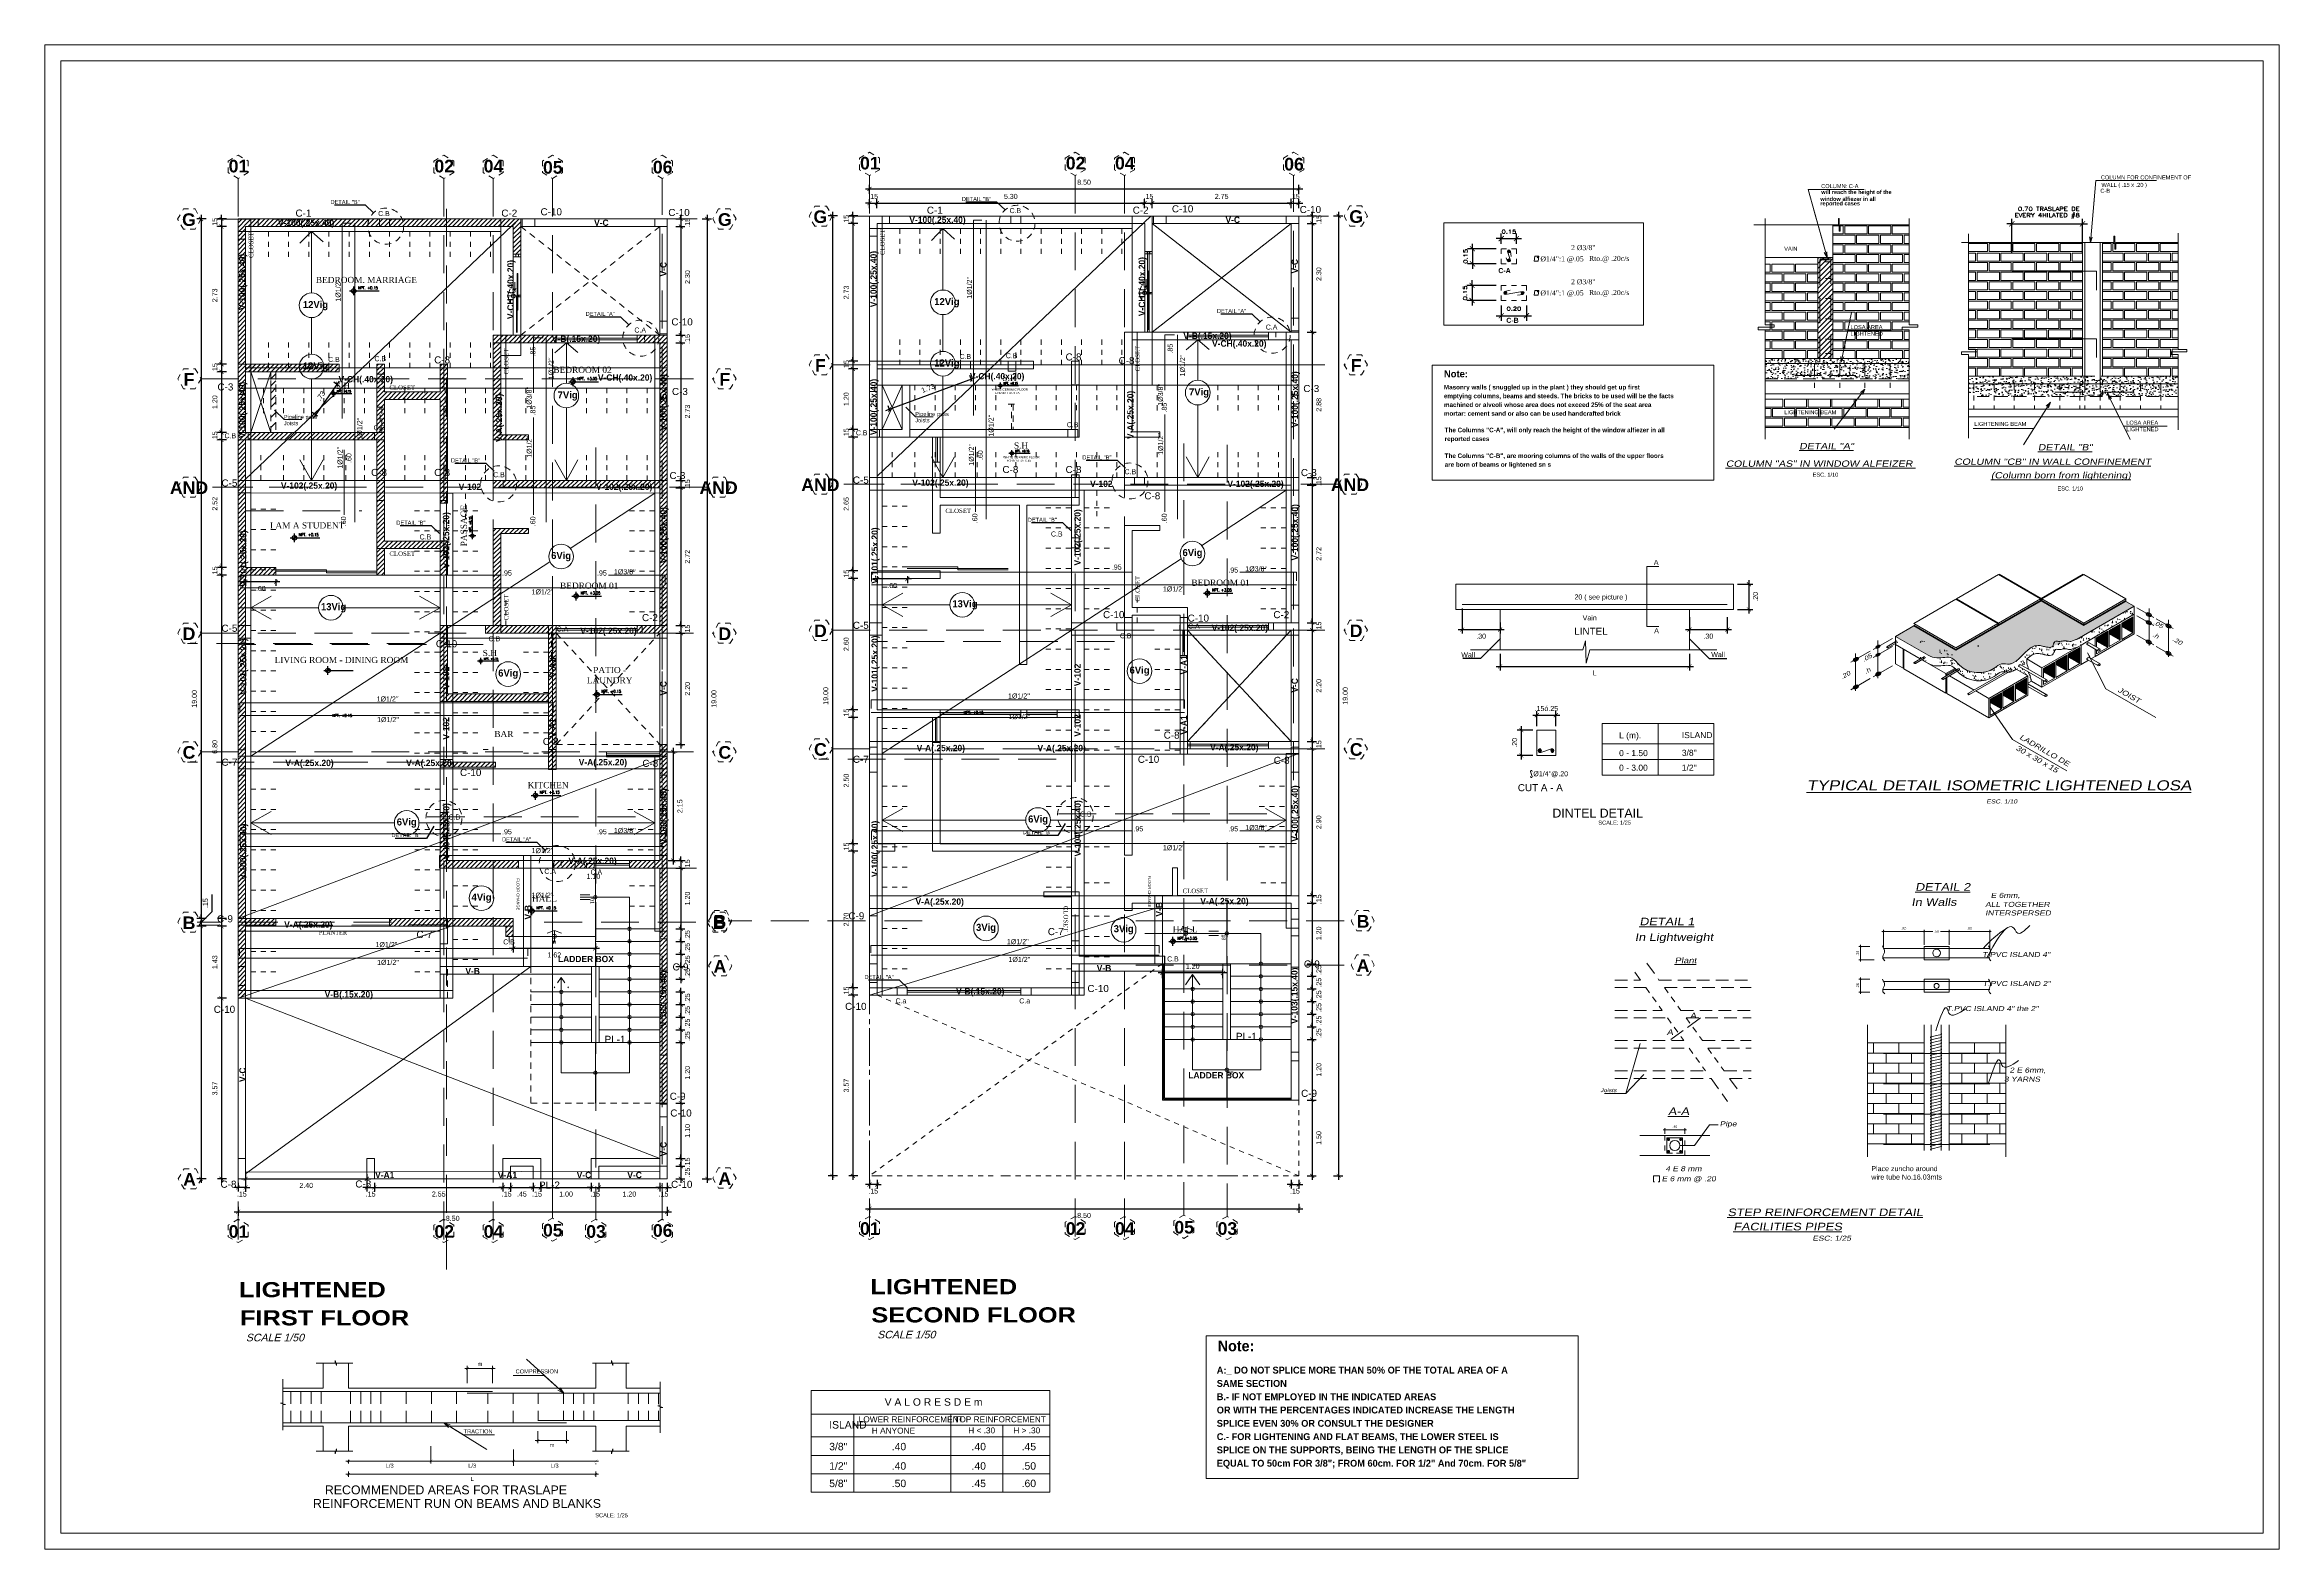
# Model space of a CAD drawing. Header units: millimetres. Extents: x -59 to 123, y 54 to 155.
# Drawn here: x 78.83 to 123.08, y 94.92 to 124.7 of the extents above; entities that cross this region are included whole.
import ezdxf
from ezdxf.enums import TextEntityAlignment as Align

# ---------------------------------------------------------------- set-up
doc = ezdxf.new("R2010")
doc.units = ezdxf.units.MM
for name, pattern in [('ACAD_ISO02W100', [15, 12, -3]), ('CONTINUA', [0]), ('DASHDOT', [25.4, 12.7, -6.35, 0, -6.35]), ('DASHED', [0.75, 0.5, -0.25]), ('DASHED2', [0.375, 0.25, -0.125]), ('HIDDEN2', [0.1875, 0.125, -0.0625]), ('RAYITAS', [0.375, 0.25, -0.125])]:
    doc.linetypes.add(name, pattern=pattern)
doc.layers.get('0').update_dxf_attribs({"lineweight": 9})
doc.layers.get('Defpoints').update_dxf_attribs({"lineweight": 0})
for name, color, linetype, lineweight in [('.pluma1', 7, 'Continuous', 9), ('A_mobiliario', 252, 'Continuous', 15), ('ACERO', 150, 'CONTINUA', 40), ('ACHURADO', 252, 'Continuous', 5), ('bruñas', 11, 'Continuous', 20), ('C.EMPOTRADO EN PARED Y TECHO', 210, 'Continuous', 40), ('COLUMNAS', 1, 'Continuous', 53), ('COTA', 4, 'Continuous', 9), ('COTAS', 8, 'Continuous', 5), ('DET-CORTE', 86, 'Continuous', 50), ('EJES', 6, 'ACAD_ISO02W100', 5), ('ESCALERA', 128, 'Continuous', 9), ('HP-Mobiliario', 251, 'Continuous', 0), ('muro', 5, 'Continuous', 70), ('murobajo', 7, 'Continuous', 30), ('MUROS', 7, 'Continuous', 80), ('niveles', 8, 'Continuous', 15), ('PLUMA 1', 1, 'Continuous', 9), ('PLUMA 2 NUEVA', 7, 'Continuous', 25), ('pluma1', 1, 'Continuous', 9), ('TEXTO VIGAS', 2, 'Continuous', 20), ('TEXTOS', 3, 'Continuous', 0), ('textura', 253, 'Continuous', 0), ('TEXTURA -01', 252, 'Continuous', 9), ('VENTANA BAJA', 150, 'Continuous', 20), ('VENTANAS', 7, 'Continuous', 0), ('VIDRIO', 7, 'Continuous', 5), ('VIGAS', 2, 'Continuous', 25), ('viguetas', 254, 'DASHED2', 9)]:
    doc.layers.add(name, color=color, linetype=linetype, lineweight=lineweight)
for name, color, linetype in [('A-COT', 8, 'Continuous'), ('A-IND niveles', 8, 'Continuous'), ('A-PROY', 8, 'HIDDEN2'), ('A-TEX 010', 7, 'Continuous'), ('PLUMA 2', 2, 'Continuous'), ('TEXTO', 2, 'Continuous'), ('TEXTO2', 3, 'Continuous')]:
    doc.layers.add(name, color=color, linetype=linetype)
doc.styles.add('ARIAL', font='arial.ttf')
doc.styles.add('ARIALNEG', font='arialbd.ttf')
doc.styles.add('BOLD', font='Swis721 Lt BT Light.ttf', dxfattribs={"height": 2})
doc.styles.add('estilo1', font='arial.ttf')
doc.styles.add('Henry', font='GOTHICB.TTF')
doc.styles.add('LUIS', font='arial.ttf')
doc.styles.add('R80-50', font='ROMANS.shx', dxfattribs={"width": 1.3, "height": 0.075})
doc.styles.add('ROMANS', font='ROMANS.SHX', dxfattribs={"width": 1.35, "height": 0.29})
doc.styles.add('ROMANS 0.75', font='romans.shx', dxfattribs={"width": 0.75})
doc.styles.get("Standard").update_dxf_attribs({"font": 'arial.ttf'})
doc.styles.add('STILUS', font='arial.ttf')
doc.styles.add('style1', font='arial.ttf', dxfattribs={"height": 0.1})
doc.styles.add('style2', font='bgothm.ttf')
doc.styles.add('text100', font='swissek.ttf', dxfattribs={"height": 0.25})
doc.styles.add('TEXTO', font='times.ttf')
doc.dimstyles.new('1-50', dxfattribs={"dimtxt": 0.1, "dimasz": 0.1, "dimexe": 0.1, "dimexo": 0.1, "dimgap": 0.1, "dimtad": 1, "dimzin": 1, "dimdsep": 46, "dimtxsty": 'R80-50', "dimblk": 'ARCHTICK', "dimcen": 0.09, "dimdle": 0.1, "dimclrt": 94, "dimaunit": 1, "dimadec": 4, "dimazin": 0, "dimtfac": 1, "dimtix": 1, "dimtmove": 0, "dimatfit": 3, "dimldrblk": 'ARCHTICK', "dimfxl": 1, "dimtolj": 1, "dimtzin": 0, "dimarcsym": 0})
doc.dimstyles.new('C Planta 2mm', dxfattribs={"dimscale": 0, "dimtxt": 2, "dimasz": 1.3, "dimexe": 1.3, "dimexo": 1.3, "dimgap": 1.3, "dimtad": 1, "dimzin": 4, "dimdsep": 46, "dimtxsty": 'ARIAL', "dimblk": 'ARCHTICK', "dimcen": 0.09, "dimdle": 1.3, "dimclrd": 256, "dimclre": 256, "dimclrt": 256, "dimaunit": 1, "dimadec": 3, "dimazin": 0, "dimtfac": 1, "dimtix": 1, "dimtmove": 2, "dimatfit": 3, "dimldrblk": 'NONE', "dimfxl": 0.18, "dimtolj": 1, "dimtzin": 0, "dimlwd": 5, "dimlwe": 5, "dimarcsym": 2})
doc.dimstyles.new('COTA20', dxfattribs={"dimtxt": 0.09, "dimasz": 0.09, "dimexe": 0.1, "dimexo": 0.1, "dimgap": 0.06, "dimtad": 3, "dimtih": 1, "dimtoh": 1, "dimlfac": 0.4, "dimzin": 4, "dimdsep": 46, "dimtxsty": 'ARIAL', "dimblk1": 'ARCHTICK', "dimblk2": 'ARCHTICK', "dimsah": 1, "dimcen": 0.15, "dimdle": 0.03, "dimclrd": 1, "dimclre": 1, "dimclrt": 2, "dimadec": 0, "dimazin": 0, "dimtfac": 2, "dimtix": 1, "dimtmove": 0, "dimatfit": 3, "dimfxl": 1, "dimtolj": 1, "dimtzin": 0, "dimlwd": -1, "dimlwe": -1, "dimarcsym": 0})
doc.dimstyles.new('luis', dxfattribs={"dimtxt": 0.08, "dimasz": 0.05, "dimexe": 0.05, "dimexo": 0.1, "dimgap": 0.05, "dimtad": 2, "dimzin": 4, "dimdsep": 46, "dimtxsty": 'LUIS', "dimblk": 'ARCHTICK', "dimcen": 2, "dimdle": 0.05, "dimclrd": 256, "dimclre": 256, "dimclrt": 56, "dimaunit": 1, "dimadec": 0, "dimazin": 0, "dimtfac": 1, "dimtix": 1, "dimtmove": 0, "dimatfit": 3, "dimfxl": 1, "dimlwd": -1, "dimlwe": -1, "dimarcsym": 0})
doc.dimstyles.new('luis1', dxfattribs={"dimtxt": 0.1, "dimasz": 0.08, "dimexe": 0.08, "dimexo": 0.08, "dimgap": 0.08, "dimtad": 2, "dimzin": 4, "dimdsep": 46, "dimtxsty": 'style1', "dimblk": 'ARCHTICK', "dimcen": 2, "dimdle": 0.08, "dimclrd": 256, "dimclre": 256, "dimclrt": 256, "dimadec": 0, "dimazin": 1, "dimtfac": 1, "dimtix": 1, "dimtmove": 0, "dimatfit": 3, "dimfxl": 1, "dimtolj": 1, "dimarcsym": 0})
pattern_1 = [(90, (23304.90696, 11981.332356), (-0.0127999999995, 0), [])]

# ---------------------------------------------------------------- blocks, each defined once
blk = doc.blocks.new('A$C37766BCA')
blk.add_line((0, 0.181), (1.22, 0.181))
at = {"const_width": 0.0923}
for points in [[(0.128, 0.181, 0.414214), (0.174, 0.135)], [(0.221, 0.181, 0.414214), (0.174, 0.227, 0.414214)]]:
    blk.add_lwpolyline(points, format="xyb", dxfattribs=at)
blk.add_lwpolyline([(0.174, 0), (0.174, 0.361)])
blk.add_circle((0.174, 0.181), 0.0923)
blk = doc.blocks.new('A$C45F17A5E')
at = {"color": 250, "lineweight": 0}
for p, q in [((0.13, 0.259), (0.13, 0.203)), ((0.144, 0.229), (0.144, 0)), ((0.158, 0.259), (0.158, 0.203))]:
    blk.add_line(p, q, dxfattribs=at)
blk.add_lwpolyline([(0.288, 0.052), (0.144, 0), (0, 0.052)], dxfattribs=at)
blk.add_circle((0.144, 0.114), 0.0379, dxfattribs=at)
blk = doc.blocks.new('_ArchTick')
at = {"color": 0, "linetype": 'ByBlock', "const_width": 0.15}
blk.add_lwpolyline([(-0.5, -0.5), (0.5, 0.5)], dxfattribs=at)
blk = doc.blocks.new('*D816')
at = {"layer": 'A-COT', "linetype": 'Continuous', "lineweight": -2, "transparency": 16777216}
for p, q in [((82.434, 121.254), (82.254, 121.254)), ((82.334, 121.254), (82.334, 121.334)), ((82.334, 121.254), (82.334, 121.104)), ((82.434, 121.104), (82.254, 121.104)), ((82.334, 121.104), (82.334, 121.024))]:
    blk.add_line(p, q, dxfattribs=at)
at = {"layer": 'Defpoints', "color": 0, "linetype": 'CONTINUA', "transparency": 16777216}
for p in [(82.588, 121.254), (82.334, 121.104), (82.738, 121.104)]:
    blk.add_point(p, dxfattribs=at)
at = {"layer": 'A-COT', "linetype": 'CONTINUA', "lineweight": -2, "transparency": 16777216, "xscale": 0.08, "yscale": 0.08, "zscale": 0.08}
for p, rotation in [((82.334, 121.254), 270), ((82.334, 121.104), 90)]:
    blk.add_blockref('_ArchTick', p, dxfattribs=dict(at, rotation=rotation))
at = {"layer": 'A-COT', "linetype": 'CONTINUA', "lineweight": 5, "transparency": 16777216, "insert": (82.203, 121.179), "char_height": 0.1, "attachment_point": 5, "rotation": 90, "style": 'style1'}
blk.add_mtext('\\A1;.15', dxfattribs=at)
blk = doc.blocks.new('*D1051')
at = {"layer": 'A-COT', "linetype": 'Continuous', "lineweight": -2, "transparency": 16777216}
for p, q in [((91.331, 121.254), (91.511, 121.254)), ((91.431, 121.254), (91.431, 121.334)), ((91.431, 121.254), (91.431, 121.104)), ((91.331, 121.104), (91.511, 121.104)), ((91.431, 121.104), (91.431, 121.024))]:
    blk.add_line(p, q, dxfattribs=at)
at = {"layer": 'Defpoints', "color": 0, "linetype": 'CONTINUA', "transparency": 16777216}
for p in [(91.163, 121.254), (91.013, 121.104), (91.431, 121.104)]:
    blk.add_point(p, dxfattribs=at)
at = {"layer": 'A-COT', "linetype": 'CONTINUA', "lineweight": -2, "transparency": 16777216, "xscale": 0.08, "yscale": 0.08, "zscale": 0.08}
for p, rotation in [((91.431, 121.254), 270), ((91.431, 121.104), 90)]:
    blk.add_blockref('_ArchTick', p, dxfattribs=dict(at, rotation=rotation))
at = {"layer": 'A-COT', "linetype": 'CONTINUA', "lineweight": 5, "transparency": 16777216, "insert": (91.562, 121.179), "char_height": 0.1, "attachment_point": 5, "rotation": 90, "style": 'style1'}
blk.add_mtext('\\A1;.15', dxfattribs=at)
blk = doc.blocks.new('*D1052')
at = {"layer": 'A-COT', "linetype": 'Continuous', "lineweight": -2, "transparency": 16777216}
for p, q in [((91.855, 121.254), (92.035, 121.254)), ((91.955, 121.334), (91.955, 102.174)), ((91.855, 102.254), (92.035, 102.254))]:
    blk.add_line(p, q, dxfattribs=at)
at = {"layer": 'Defpoints', "color": 0, "linetype": 'CONTINUA', "transparency": 16777216}
for p in [(91.163, 121.254), (91.163, 102.254), (91.955, 102.254)]:
    blk.add_point(p, dxfattribs=at)
at = {"layer": 'A-COT', "linetype": 'CONTINUA', "lineweight": -2, "transparency": 16777216, "xscale": 0.08, "yscale": 0.08, "zscale": 0.08}
for p, rotation in [((91.955, 121.254), 90), ((91.955, 102.254), 270)]:
    blk.add_blockref('_ArchTick', p, dxfattribs=dict(at, rotation=rotation))
at = {"layer": 'A-COT', "linetype": 'CONTINUA', "lineweight": 5, "transparency": 16777216, "insert": (92.086, 111.754), "char_height": 0.1, "attachment_point": 5, "rotation": 90, "style": 'style1'}
blk.add_mtext('\\A1;19.00', dxfattribs=at)
blk = doc.blocks.new('*D1053')
at = {"layer": 'A-COT', "linetype": 'Continuous', "lineweight": -2, "transparency": 16777216}
for p, q in [((82.029, 121.254), (81.849, 121.254)), ((81.929, 121.334), (81.929, 102.174)), ((82.029, 102.254), (81.849, 102.254))]:
    blk.add_line(p, q, dxfattribs=at)
at = {"layer": 'Defpoints', "color": 0, "linetype": 'CONTINUA', "transparency": 16777216}
for p in [(82.663, 121.254), (81.929, 102.254), (82.663, 102.254)]:
    blk.add_point(p, dxfattribs=at)
at = {"layer": 'A-COT', "linetype": 'CONTINUA', "lineweight": -2, "transparency": 16777216, "xscale": 0.08, "yscale": 0.08, "zscale": 0.08}
for p, rotation in [((81.929, 121.254), 90), ((81.929, 102.254), 270)]:
    blk.add_blockref('_ArchTick', p, dxfattribs=dict(at, rotation=rotation))
at = {"layer": 'A-COT', "linetype": 'CONTINUA', "lineweight": 5, "transparency": 16777216, "insert": (81.798, 111.754), "char_height": 0.1, "attachment_point": 5, "rotation": 90, "style": 'style1'}
blk.add_mtext('\\A1;19.00', dxfattribs=at)
blk = doc.blocks.new('*D1054')
at = {"layer": 'A-COT', "linetype": 'Continuous', "lineweight": -2, "transparency": 16777216}
for p, q in [((82.663, 102.083), (82.583, 102.083)), ((82.663, 102.174), (82.663, 102.003)), ((82.813, 102.083), (82.663, 102.083)), ((82.813, 102.174), (82.813, 102.003)), ((82.813, 102.083), (82.893, 102.083))]:
    blk.add_line(p, q, dxfattribs=at)
at = {"layer": 'Defpoints', "color": 0, "linetype": 'CONTINUA', "transparency": 16777216}
for p in [(82.663, 102.254), (82.813, 102.254), (82.663, 102.083)]:
    blk.add_point(p, dxfattribs=at)
at = {"layer": 'A-COT', "linetype": 'CONTINUA', "lineweight": -2, "transparency": 16777216, "xscale": 0.08, "yscale": 0.08, "zscale": 0.08}
blk.add_blockref('_ArchTick', (82.663, 102.083), dxfattribs=at)
at = {"layer": 'A-COT', "linetype": 'CONTINUA', "lineweight": -2, "transparency": 16777216, "xscale": 0.08, "yscale": 0.08, "zscale": 0.08, "rotation": 180}
blk.add_blockref('_ArchTick', (82.813, 102.083), dxfattribs=at)
at = {"layer": 'A-COT', "linetype": 'CONTINUA', "lineweight": 5, "transparency": 16777216, "insert": (82.738, 101.952), "char_height": 0.1, "attachment_point": 5, "style": 'style1'}
blk.add_mtext('\\A1;.15', dxfattribs=at)
blk = doc.blocks.new('*D1055')
at = {"layer": 'A-COT', "linetype": 'Continuous', "lineweight": -2, "transparency": 16777216}
for p, q in [((82.583, 101.602), (91.243, 101.602)), ((82.663, 101.702), (82.663, 101.522)), ((91.163, 101.702), (91.163, 101.522))]:
    blk.add_line(p, q, dxfattribs=at)
at = {"layer": 'Defpoints', "color": 0, "linetype": 'CONTINUA', "transparency": 16777216}
for p in [(82.663, 102.254), (91.163, 102.254), (91.163, 101.602)]:
    blk.add_point(p, dxfattribs=at)
at = {"layer": 'A-COT', "linetype": 'CONTINUA', "lineweight": -2, "transparency": 16777216, "xscale": 0.08, "yscale": 0.08, "zscale": 0.08, "rotation": 180}
blk.add_blockref('_ArchTick', (82.663, 101.602), dxfattribs=at)
at = {"layer": 'A-COT', "linetype": 'CONTINUA', "lineweight": -2, "transparency": 16777216, "xscale": 0.08, "yscale": 0.08, "zscale": 0.08}
blk.add_blockref('_ArchTick', (91.163, 101.602), dxfattribs=at)
at = {"layer": 'A-COT', "linetype": 'CONTINUA', "lineweight": 5, "transparency": 16777216, "insert": (86.913, 101.471), "char_height": 0.1, "attachment_point": 5, "style": 'style1'}
blk.add_mtext('\\A1;8.50', dxfattribs=at)
blk = doc.blocks.new('*D817')
at = {"layer": 'A-COT', "linetype": 'Continuous', "lineweight": -2, "transparency": 16777216}
for p, q in [((82.733, 102.254), (85.293, 102.254)), ((82.813, 102.346), (82.813, 102.174)), ((85.213, 102.346), (85.213, 102.174))]:
    blk.add_line(p, q, dxfattribs=at)
at = {"layer": 'Defpoints', "color": 0, "linetype": 'CONTINUA', "transparency": 16777216}
for p in [(82.813, 102.426), (85.213, 102.426), (85.213, 102.254)]:
    blk.add_point(p, dxfattribs=at)
at = {"layer": 'A-COT', "linetype": 'CONTINUA', "lineweight": -2, "transparency": 16777216, "xscale": 0.08, "yscale": 0.08, "zscale": 0.08, "rotation": 180}
blk.add_blockref('_ArchTick', (82.813, 102.254), dxfattribs=at)
at = {"layer": 'A-COT', "linetype": 'CONTINUA', "lineweight": -2, "transparency": 16777216, "xscale": 0.08, "yscale": 0.08, "zscale": 0.08}
blk.add_blockref('_ArchTick', (85.213, 102.254), dxfattribs=at)
at = {"layer": 'A-COT', "linetype": 'CONTINUA', "lineweight": 5, "transparency": 16777216, "insert": (84.013, 102.123), "char_height": 0.1, "attachment_point": 5, "style": 'style1'}
blk.add_mtext('\\A1;2.40', dxfattribs=at)
blk = doc.blocks.new('*D1056')
at = {"layer": 'A-COT', "linetype": 'Continuous', "lineweight": -2, "transparency": 16777216}
for p, q in [((85.213, 102.083), (85.133, 102.083)), ((85.213, 102.174), (85.213, 102.003)), ((85.213, 102.083), (85.363, 102.083)), ((85.363, 102.174), (85.363, 102.003)), ((85.363, 102.083), (85.443, 102.083))]:
    blk.add_line(p, q, dxfattribs=at)
at = {"layer": 'Defpoints', "color": 0, "linetype": 'CONTINUA', "transparency": 16777216}
for p in [(85.213, 102.254), (85.363, 102.254), (85.363, 102.083)]:
    blk.add_point(p, dxfattribs=at)
at = {"layer": 'A-COT', "linetype": 'CONTINUA', "lineweight": -2, "transparency": 16777216, "xscale": 0.08, "yscale": 0.08, "zscale": 0.08}
blk.add_blockref('_ArchTick', (85.213, 102.083), dxfattribs=at)
at = {"layer": 'A-COT', "linetype": 'CONTINUA', "lineweight": -2, "transparency": 16777216, "xscale": 0.08, "yscale": 0.08, "zscale": 0.08, "rotation": 180}
blk.add_blockref('_ArchTick', (85.363, 102.083), dxfattribs=at)
at = {"layer": 'A-COT', "linetype": 'CONTINUA', "lineweight": 5, "transparency": 16777216, "insert": (85.288, 101.952), "char_height": 0.1, "attachment_point": 5, "style": 'style1'}
blk.add_mtext('\\A1;.15', dxfattribs=at)
blk = doc.blocks.new('*D1057')
at = {"layer": 'A-COT', "linetype": 'Continuous', "lineweight": -2, "transparency": 16777216}
for p, q in [((85.283, 102.083), (87.988, 102.083)), ((85.363, 102.174), (85.363, 102.003)), ((87.908, 102.174), (87.908, 102.003))]:
    blk.add_line(p, q, dxfattribs=at)
at = {"layer": 'Defpoints', "color": 0, "linetype": 'CONTINUA', "transparency": 16777216}
for p in [(85.363, 102.254), (87.908, 102.254), (87.908, 102.083)]:
    blk.add_point(p, dxfattribs=at)
at = {"layer": 'A-COT', "linetype": 'CONTINUA', "lineweight": -2, "transparency": 16777216, "xscale": 0.08, "yscale": 0.08, "zscale": 0.08, "rotation": 180}
blk.add_blockref('_ArchTick', (85.363, 102.083), dxfattribs=at)
at = {"layer": 'A-COT', "linetype": 'CONTINUA', "lineweight": -2, "transparency": 16777216, "xscale": 0.08, "yscale": 0.08, "zscale": 0.08}
blk.add_blockref('_ArchTick', (87.908, 102.083), dxfattribs=at)
at = {"layer": 'A-COT', "linetype": 'CONTINUA', "lineweight": 5, "transparency": 16777216, "insert": (86.636, 101.952), "char_height": 0.1, "attachment_point": 5, "style": 'style1'}
blk.add_mtext('\\A1;2.55', dxfattribs=at)
blk = doc.blocks.new('*D1058')
at = {"layer": 'A-COT', "linetype": 'Continuous', "lineweight": -2, "transparency": 16777216}
for p, q in [((87.908, 102.083), (87.828, 102.083)), ((87.908, 102.174), (87.908, 102.003)), ((87.908, 102.083), (88.058, 102.083)), ((88.058, 102.174), (88.058, 102.003)), ((88.058, 102.083), (88.138, 102.083))]:
    blk.add_line(p, q, dxfattribs=at)
at = {"layer": 'Defpoints', "color": 0, "linetype": 'CONTINUA', "transparency": 16777216}
for p in [(87.908, 102.254), (88.058, 102.254), (88.058, 102.083)]:
    blk.add_point(p, dxfattribs=at)
at = {"layer": 'A-COT', "linetype": 'CONTINUA', "lineweight": -2, "transparency": 16777216, "xscale": 0.08, "yscale": 0.08, "zscale": 0.08}
blk.add_blockref('_ArchTick', (87.908, 102.083), dxfattribs=at)
at = {"layer": 'A-COT', "linetype": 'CONTINUA', "lineweight": -2, "transparency": 16777216, "xscale": 0.08, "yscale": 0.08, "zscale": 0.08, "rotation": 180}
blk.add_blockref('_ArchTick', (88.058, 102.083), dxfattribs=at)
at = {"layer": 'A-COT', "linetype": 'CONTINUA', "lineweight": 5, "transparency": 16777216, "insert": (87.983, 101.952), "char_height": 0.1, "attachment_point": 5, "style": 'style1'}
blk.add_mtext('\\A1;.15', dxfattribs=at)
blk = doc.blocks.new('*D1059')
at = {"layer": 'A-COT', "linetype": 'Continuous', "lineweight": -2, "transparency": 16777216}
for p, q in [((87.978, 102.083), (88.588, 102.083)), ((88.058, 102.174), (88.058, 102.003)), ((88.508, 102.174), (88.508, 102.003))]:
    blk.add_line(p, q, dxfattribs=at)
at = {"layer": 'Defpoints', "color": 0, "linetype": 'CONTINUA', "transparency": 16777216}
for p in [(88.058, 102.254), (88.508, 102.254), (88.508, 102.083)]:
    blk.add_point(p, dxfattribs=at)
at = {"layer": 'A-COT', "linetype": 'CONTINUA', "lineweight": -2, "transparency": 16777216, "xscale": 0.08, "yscale": 0.08, "zscale": 0.08, "rotation": 180}
blk.add_blockref('_ArchTick', (88.058, 102.083), dxfattribs=at)
at = {"layer": 'A-COT', "linetype": 'CONTINUA', "lineweight": -2, "transparency": 16777216, "xscale": 0.08, "yscale": 0.08, "zscale": 0.08}
blk.add_blockref('_ArchTick', (88.508, 102.083), dxfattribs=at)
at = {"layer": 'A-COT', "linetype": 'CONTINUA', "lineweight": 5, "transparency": 16777216, "insert": (88.283, 101.952), "char_height": 0.1, "attachment_point": 5, "style": 'style1'}
blk.add_mtext('\\A1;.45', dxfattribs=at)
blk = doc.blocks.new('*D1060')
at = {"layer": 'A-COT', "linetype": 'Continuous', "lineweight": -2, "transparency": 16777216}
for p, q in [((88.508, 102.083), (88.428, 102.083)), ((88.508, 102.174), (88.508, 102.003)), ((88.508, 102.083), (88.658, 102.083)), ((88.658, 102.174), (88.658, 102.003)), ((88.658, 102.083), (88.738, 102.083))]:
    blk.add_line(p, q, dxfattribs=at)
at = {"layer": 'Defpoints', "color": 0, "linetype": 'CONTINUA', "transparency": 16777216}
for p in [(88.508, 102.254), (88.658, 102.254), (88.658, 102.083)]:
    blk.add_point(p, dxfattribs=at)
at = {"layer": 'A-COT', "linetype": 'CONTINUA', "lineweight": -2, "transparency": 16777216, "xscale": 0.08, "yscale": 0.08, "zscale": 0.08}
blk.add_blockref('_ArchTick', (88.508, 102.083), dxfattribs=at)
at = {"layer": 'A-COT', "linetype": 'CONTINUA', "lineweight": -2, "transparency": 16777216, "xscale": 0.08, "yscale": 0.08, "zscale": 0.08, "rotation": 180}
blk.add_blockref('_ArchTick', (88.658, 102.083), dxfattribs=at)
at = {"layer": 'A-COT', "linetype": 'CONTINUA', "lineweight": 5, "transparency": 16777216, "insert": (88.583, 101.952), "char_height": 0.1, "attachment_point": 5, "style": 'style1'}
blk.add_mtext('\\A1;.15', dxfattribs=at)
blk = doc.blocks.new('*D1061')
at = {"layer": 'A-COT', "linetype": 'Continuous', "lineweight": -2, "transparency": 16777216}
for p, q in [((88.578, 102.083), (89.738, 102.083)), ((88.658, 102.174), (88.658, 102.003)), ((89.658, 102.174), (89.658, 102.003))]:
    blk.add_line(p, q, dxfattribs=at)
at = {"layer": 'Defpoints', "color": 0, "linetype": 'CONTINUA', "transparency": 16777216}
for p in [(88.658, 102.254), (89.658, 102.254), (89.658, 102.083)]:
    blk.add_point(p, dxfattribs=at)
at = {"layer": 'A-COT', "linetype": 'CONTINUA', "lineweight": -2, "transparency": 16777216, "xscale": 0.08, "yscale": 0.08, "zscale": 0.08, "rotation": 180}
blk.add_blockref('_ArchTick', (88.658, 102.083), dxfattribs=at)
at = {"layer": 'A-COT', "linetype": 'CONTINUA', "lineweight": -2, "transparency": 16777216, "xscale": 0.08, "yscale": 0.08, "zscale": 0.08}
blk.add_blockref('_ArchTick', (89.658, 102.083), dxfattribs=at)
at = {"layer": 'A-COT', "linetype": 'CONTINUA', "lineweight": 5, "transparency": 16777216, "insert": (89.158, 101.952), "char_height": 0.1, "attachment_point": 5, "style": 'style1'}
blk.add_mtext('\\A1;1.00', dxfattribs=at)
blk = doc.blocks.new('*D1062')
at = {"layer": 'A-COT', "linetype": 'Continuous', "lineweight": -2, "transparency": 16777216}
for p, q in [((89.658, 102.083), (89.578, 102.083)), ((89.658, 102.174), (89.658, 102.003)), ((89.658, 102.083), (89.808, 102.083)), ((89.808, 102.174), (89.808, 102.003)), ((89.808, 102.083), (89.888, 102.083))]:
    blk.add_line(p, q, dxfattribs=at)
at = {"layer": 'Defpoints', "color": 0, "linetype": 'CONTINUA', "transparency": 16777216}
for p in [(89.658, 102.254), (89.808, 102.254), (89.808, 102.083)]:
    blk.add_point(p, dxfattribs=at)
at = {"layer": 'A-COT', "linetype": 'CONTINUA', "lineweight": -2, "transparency": 16777216, "xscale": 0.08, "yscale": 0.08, "zscale": 0.08}
blk.add_blockref('_ArchTick', (89.658, 102.083), dxfattribs=at)
at = {"layer": 'A-COT', "linetype": 'CONTINUA', "lineweight": -2, "transparency": 16777216, "xscale": 0.08, "yscale": 0.08, "zscale": 0.08, "rotation": 180}
blk.add_blockref('_ArchTick', (89.808, 102.083), dxfattribs=at)
at = {"layer": 'A-COT', "linetype": 'CONTINUA', "lineweight": 5, "transparency": 16777216, "insert": (89.733, 101.952), "char_height": 0.1, "attachment_point": 5, "style": 'style1'}
blk.add_mtext('\\A1;.15', dxfattribs=at)
blk = doc.blocks.new('*D1063')
at = {"layer": 'A-COT', "linetype": 'Continuous', "lineweight": -2, "transparency": 16777216}
for p, q in [((89.728, 102.083), (91.093, 102.083)), ((89.808, 102.174), (89.808, 102.003)), ((91.013, 102.174), (91.013, 102.003))]:
    blk.add_line(p, q, dxfattribs=at)
at = {"layer": 'Defpoints', "color": 0, "linetype": 'CONTINUA', "transparency": 16777216}
for p in [(89.808, 102.254), (91.013, 102.254), (91.013, 102.083)]:
    blk.add_point(p, dxfattribs=at)
at = {"layer": 'A-COT', "linetype": 'CONTINUA', "lineweight": -2, "transparency": 16777216, "xscale": 0.08, "yscale": 0.08, "zscale": 0.08, "rotation": 180}
blk.add_blockref('_ArchTick', (89.808, 102.083), dxfattribs=at)
at = {"layer": 'A-COT', "linetype": 'CONTINUA', "lineweight": -2, "transparency": 16777216, "xscale": 0.08, "yscale": 0.08, "zscale": 0.08}
blk.add_blockref('_ArchTick', (91.013, 102.083), dxfattribs=at)
at = {"layer": 'A-COT', "linetype": 'CONTINUA', "lineweight": 5, "transparency": 16777216, "insert": (90.411, 101.952), "char_height": 0.1, "attachment_point": 5, "style": 'style1'}
blk.add_mtext('\\A1;1.20', dxfattribs=at)
blk = doc.blocks.new('*D1064')
at = {"layer": 'A-COT', "linetype": 'Continuous', "lineweight": -2, "transparency": 16777216}
for p, q in [((91.013, 102.083), (90.933, 102.083)), ((91.013, 102.174), (91.013, 102.003)), ((91.013, 102.083), (91.163, 102.083)), ((91.163, 102.174), (91.163, 102.003)), ((91.163, 102.083), (91.243, 102.083))]:
    blk.add_line(p, q, dxfattribs=at)
at = {"layer": 'Defpoints', "color": 0, "linetype": 'CONTINUA', "transparency": 16777216}
for p in [(91.013, 102.254), (91.163, 102.254), (91.163, 102.083)]:
    blk.add_point(p, dxfattribs=at)
at = {"layer": 'A-COT', "linetype": 'CONTINUA', "lineweight": -2, "transparency": 16777216, "xscale": 0.08, "yscale": 0.08, "zscale": 0.08}
blk.add_blockref('_ArchTick', (91.013, 102.083), dxfattribs=at)
at = {"layer": 'A-COT', "linetype": 'CONTINUA', "lineweight": -2, "transparency": 16777216, "xscale": 0.08, "yscale": 0.08, "zscale": 0.08, "rotation": 180}
blk.add_blockref('_ArchTick', (91.163, 102.083), dxfattribs=at)
at = {"layer": 'A-COT', "linetype": 'CONTINUA', "lineweight": 5, "transparency": 16777216, "insert": (91.088, 101.952), "char_height": 0.1, "attachment_point": 5, "style": 'style1'}
blk.add_mtext('\\A1;.15', dxfattribs=at)
blk = doc.blocks.new('*D818')
at = {"layer": 'A-COT', "linetype": 'Continuous', "lineweight": -2, "transparency": 16777216}
for p, q in [((82.434, 121.104), (82.254, 121.104)), ((82.334, 121.184), (82.334, 118.299)), ((82.434, 118.379), (82.254, 118.379))]:
    blk.add_line(p, q, dxfattribs=at)
at = {"layer": 'Defpoints', "color": 0, "linetype": 'CONTINUA', "transparency": 16777216}
for p in [(82.738, 121.104), (82.334, 118.379), (82.738, 118.379)]:
    blk.add_point(p, dxfattribs=at)
at = {"layer": 'A-COT', "linetype": 'CONTINUA', "lineweight": -2, "transparency": 16777216, "xscale": 0.08, "yscale": 0.08, "zscale": 0.08}
for p, rotation in [((82.334, 121.104), 90), ((82.334, 118.379), 270)]:
    blk.add_blockref('_ArchTick', p, dxfattribs=dict(at, rotation=rotation))
at = {"layer": 'A-COT', "linetype": 'CONTINUA', "lineweight": 5, "transparency": 16777216, "insert": (82.203, 119.742), "char_height": 0.1, "attachment_point": 5, "rotation": 90, "style": 'style1'}
blk.add_mtext('\\A1;2.73', dxfattribs=at)
blk = doc.blocks.new('*D819')
at = {"layer": 'A-COT', "linetype": 'Continuous', "lineweight": -2, "transparency": 16777216}
for p, q in [((82.434, 118.379), (82.254, 118.379)), ((82.434, 118.229), (82.254, 118.229)), ((82.334, 118.379), (82.334, 118.459)), ((82.334, 118.379), (82.334, 118.229)), ((82.334, 118.229), (82.334, 118.149))]:
    blk.add_line(p, q, dxfattribs=at)
at = {"layer": 'Defpoints', "color": 0, "linetype": 'CONTINUA', "transparency": 16777216}
for p in [(82.334, 118.229), (82.738, 118.379), (82.738, 118.229)]:
    blk.add_point(p, dxfattribs=at)
at = {"layer": 'A-COT', "linetype": 'CONTINUA', "lineweight": -2, "transparency": 16777216, "xscale": 0.08, "yscale": 0.08, "zscale": 0.08}
for p, rotation in [((82.334, 118.379), 270), ((82.334, 118.229), 90)]:
    blk.add_blockref('_ArchTick', p, dxfattribs=dict(at, rotation=rotation))
at = {"layer": 'A-COT', "linetype": 'CONTINUA', "lineweight": 5, "transparency": 16777216, "insert": (82.203, 118.304), "char_height": 0.1, "attachment_point": 5, "rotation": 90, "style": 'style1'}
blk.add_mtext('\\A1;.15', dxfattribs=at)
blk = doc.blocks.new('*D820')
at = {"layer": 'A-COT', "linetype": 'Continuous', "lineweight": -2, "transparency": 16777216}
for p, q in [((82.434, 118.229), (82.254, 118.229)), ((82.334, 118.309), (82.334, 116.949)), ((82.434, 117.029), (82.254, 117.029))]:
    blk.add_line(p, q, dxfattribs=at)
at = {"layer": 'Defpoints', "color": 0, "linetype": 'CONTINUA', "transparency": 16777216}
for p in [(82.738, 118.229), (82.334, 117.029), (82.738, 117.029)]:
    blk.add_point(p, dxfattribs=at)
at = {"layer": 'A-COT', "linetype": 'CONTINUA', "lineweight": -2, "transparency": 16777216, "xscale": 0.08, "yscale": 0.08, "zscale": 0.08}
for p, rotation in [((82.334, 118.229), 90), ((82.334, 117.029), 270)]:
    blk.add_blockref('_ArchTick', p, dxfattribs=dict(at, rotation=rotation))
at = {"layer": 'A-COT', "linetype": 'CONTINUA', "lineweight": 5, "transparency": 16777216, "insert": (82.203, 117.629), "char_height": 0.1, "attachment_point": 5, "rotation": 90, "style": 'style1'}
blk.add_mtext('\\A1;1.20', dxfattribs=at)
blk = doc.blocks.new('*D821')
at = {"layer": 'A-COT', "linetype": 'Continuous', "lineweight": -2, "transparency": 16777216}
for p, q in [((82.434, 117.029), (82.254, 117.029)), ((82.434, 116.879), (82.254, 116.879)), ((82.334, 117.029), (82.334, 117.109)), ((82.334, 117.029), (82.334, 116.879)), ((82.334, 116.879), (82.334, 116.799))]:
    blk.add_line(p, q, dxfattribs=at)
at = {"layer": 'Defpoints', "color": 0, "linetype": 'CONTINUA', "transparency": 16777216}
for p in [(82.334, 116.879), (82.738, 117.029), (82.738, 116.879)]:
    blk.add_point(p, dxfattribs=at)
at = {"layer": 'A-COT', "linetype": 'CONTINUA', "lineweight": -2, "transparency": 16777216, "xscale": 0.08, "yscale": 0.08, "zscale": 0.08}
for p, rotation in [((82.334, 117.029), 270), ((82.334, 116.879), 90)]:
    blk.add_blockref('_ArchTick', p, dxfattribs=dict(at, rotation=rotation))
at = {"layer": 'A-COT', "linetype": 'CONTINUA', "lineweight": 5, "transparency": 16777216, "insert": (82.203, 116.954), "char_height": 0.1, "attachment_point": 5, "rotation": 90, "style": 'style1'}
blk.add_mtext('\\A1;.15', dxfattribs=at)
blk = doc.blocks.new('*D822')
at = {"layer": 'A-COT', "linetype": 'Continuous', "lineweight": -2, "transparency": 16777216}
for p, q in [((82.434, 116.879), (82.254, 116.879)), ((82.334, 116.959), (82.334, 114.274)), ((82.434, 114.354), (82.254, 114.354))]:
    blk.add_line(p, q, dxfattribs=at)
at = {"layer": 'Defpoints', "color": 0, "linetype": 'CONTINUA', "transparency": 16777216}
for p in [(82.738, 116.879), (82.334, 114.354), (82.738, 114.354)]:
    blk.add_point(p, dxfattribs=at)
at = {"layer": 'A-COT', "linetype": 'CONTINUA', "lineweight": -2, "transparency": 16777216, "xscale": 0.08, "yscale": 0.08, "zscale": 0.08}
for p, rotation in [((82.334, 116.879), 90), ((82.334, 114.354), 270)]:
    blk.add_blockref('_ArchTick', p, dxfattribs=dict(at, rotation=rotation))
at = {"layer": 'A-COT', "linetype": 'CONTINUA', "lineweight": 5, "transparency": 16777216, "insert": (82.203, 115.617), "char_height": 0.1, "attachment_point": 5, "rotation": 90, "style": 'style1'}
blk.add_mtext('\\A1;2.52', dxfattribs=at)
blk = doc.blocks.new('*D823')
at = {"layer": 'A-COT', "linetype": 'Continuous', "lineweight": -2, "transparency": 16777216}
for p, q in [((82.434, 114.354), (82.254, 114.354)), ((82.434, 114.204), (82.254, 114.204)), ((82.334, 114.354), (82.334, 114.434)), ((82.334, 114.354), (82.334, 114.204)), ((82.334, 114.204), (82.334, 114.124))]:
    blk.add_line(p, q, dxfattribs=at)
at = {"layer": 'Defpoints', "color": 0, "linetype": 'CONTINUA', "transparency": 16777216}
for p in [(82.334, 114.204), (82.738, 114.354), (82.738, 114.204)]:
    blk.add_point(p, dxfattribs=at)
at = {"layer": 'A-COT', "linetype": 'CONTINUA', "lineweight": -2, "transparency": 16777216, "xscale": 0.08, "yscale": 0.08, "zscale": 0.08}
for p, rotation in [((82.334, 114.354), 270), ((82.334, 114.204), 90)]:
    blk.add_blockref('_ArchTick', p, dxfattribs=dict(at, rotation=rotation))
at = {"layer": 'A-COT', "linetype": 'CONTINUA', "lineweight": 5, "transparency": 16777216, "insert": (82.203, 114.279), "char_height": 0.1, "attachment_point": 5, "rotation": 90, "style": 'style1'}
blk.add_mtext('\\A1;.15', dxfattribs=at)
blk = doc.blocks.new('*D824')
at = {"layer": 'A-COT', "linetype": 'Continuous', "lineweight": -2, "transparency": 16777216}
for p, q in [((82.434, 114.204), (82.254, 114.204)), ((82.334, 114.284), (82.334, 107.324)), ((82.434, 107.404), (82.254, 107.404))]:
    blk.add_line(p, q, dxfattribs=at)
at = {"layer": 'Defpoints', "color": 0, "linetype": 'CONTINUA', "transparency": 16777216}
for p in [(82.738, 114.204), (82.334, 107.404), (82.738, 107.404)]:
    blk.add_point(p, dxfattribs=at)
at = {"layer": 'A-COT', "linetype": 'CONTINUA', "lineweight": -2, "transparency": 16777216, "xscale": 0.08, "yscale": 0.08, "zscale": 0.08}
for p, rotation in [((82.334, 114.204), 90), ((82.334, 107.404), 270)]:
    blk.add_blockref('_ArchTick', p, dxfattribs=dict(at, rotation=rotation))
at = {"layer": 'A-COT', "linetype": 'CONTINUA', "lineweight": 5, "transparency": 16777216, "insert": (82.203, 110.804), "char_height": 0.1, "attachment_point": 5, "rotation": 90, "style": 'style1'}
blk.add_mtext('\\A1;6.80', dxfattribs=at)
blk = doc.blocks.new('*D825')
at = {"layer": 'A-COT', "linetype": 'Continuous', "lineweight": -2, "transparency": 16777216}
for p, q in [((81.929, 107.329), (82.147, 107.544)), ((82.147, 107.544), (82.147, 107.88)), ((82.029, 107.404), (81.849, 107.404)), ((82.029, 107.254), (81.849, 107.254)), ((81.929, 107.404), (81.929, 107.484)), ((81.929, 107.404), (81.929, 107.254)), ((81.929, 107.404), (81.929, 107.254)), ((81.929, 107.254), (81.929, 107.174))]:
    blk.add_line(p, q, dxfattribs=at)
at = {"layer": 'Defpoints', "color": 0, "linetype": 'CONTINUA', "transparency": 16777216}
for p in [(81.929, 107.254), (82.195, 107.404), (82.195, 107.254)]:
    blk.add_point(p, dxfattribs=at)
at = {"layer": 'A-COT', "linetype": 'CONTINUA', "lineweight": -2, "transparency": 16777216, "xscale": 0.08, "yscale": 0.08, "zscale": 0.08}
for p, rotation in [((81.929, 107.404), 270), ((81.929, 107.254), 90)]:
    blk.add_blockref('_ArchTick', p, dxfattribs=dict(at, rotation=rotation))
at = {"layer": 'A-COT', "linetype": 'CONTINUA', "lineweight": 5, "transparency": 16777216, "insert": (82.015, 107.712), "char_height": 0.1, "attachment_point": 5, "rotation": 90, "style": 'style1'}
blk.add_mtext('\\A1;.15', dxfattribs=at)
blk = doc.blocks.new('*D826')
at = {"layer": 'A-COT', "linetype": 'Continuous', "lineweight": -2, "transparency": 16777216}
for p, q in [((82.434, 107.254), (82.254, 107.254)), ((82.334, 107.334), (82.334, 105.749)), ((82.434, 105.829), (82.254, 105.829))]:
    blk.add_line(p, q, dxfattribs=at)
at = {"layer": 'Defpoints', "color": 0, "linetype": 'CONTINUA', "transparency": 16777216}
for p in [(82.738, 107.254), (82.334, 105.829), (82.588, 105.829)]:
    blk.add_point(p, dxfattribs=at)
at = {"layer": 'A-COT', "linetype": 'CONTINUA', "lineweight": -2, "transparency": 16777216, "xscale": 0.08, "yscale": 0.08, "zscale": 0.08}
for p, rotation in [((82.334, 107.254), 90), ((82.334, 105.829), 270)]:
    blk.add_blockref('_ArchTick', p, dxfattribs=dict(at, rotation=rotation))
at = {"layer": 'A-COT', "linetype": 'CONTINUA', "lineweight": 5, "transparency": 16777216, "insert": (82.203, 106.542), "char_height": 0.1, "attachment_point": 5, "rotation": 90, "style": 'style1'}
blk.add_mtext('\\A1;1.43', dxfattribs=at)
blk = doc.blocks.new('*D827')
at = {"layer": 'A-COT', "linetype": 'Continuous', "lineweight": -2, "transparency": 16777216}
for p, q in [((82.434, 105.829), (82.254, 105.829)), ((82.334, 105.909), (82.334, 102.174)), ((82.434, 102.254), (82.254, 102.254))]:
    blk.add_line(p, q, dxfattribs=at)
at = {"layer": 'Defpoints', "color": 0, "linetype": 'CONTINUA', "transparency": 16777216}
for p in [(82.588, 105.829), (82.334, 102.254), (82.588, 102.254)]:
    blk.add_point(p, dxfattribs=at)
at = {"layer": 'A-COT', "linetype": 'CONTINUA', "lineweight": -2, "transparency": 16777216, "xscale": 0.08, "yscale": 0.08, "zscale": 0.08}
for p, rotation in [((82.334, 105.829), 90), ((82.334, 102.254), 270)]:
    blk.add_blockref('_ArchTick', p, dxfattribs=dict(at, rotation=rotation))
at = {"layer": 'A-COT', "linetype": 'CONTINUA', "lineweight": 5, "transparency": 16777216, "insert": (82.203, 104.042), "char_height": 0.1, "attachment_point": 5, "rotation": 90, "style": 'style1'}
blk.add_mtext('\\A1;3.57', dxfattribs=at)
blk = doc.blocks.new('*D1065')
at = {"layer": 'A-COT', "linetype": 'Continuous', "lineweight": -2, "transparency": 16777216}
for p, q in [((91.331, 121.254), (91.511, 121.254)), ((91.431, 121.334), (91.431, 118.874)), ((91.331, 118.954), (91.511, 118.954))]:
    blk.add_line(p, q, dxfattribs=at)
at = {"layer": 'Defpoints', "color": 0, "linetype": 'CONTINUA', "transparency": 16777216}
for p in [(91.163, 121.254), (91.163, 118.954), (91.431, 118.954)]:
    blk.add_point(p, dxfattribs=at)
at = {"layer": 'A-COT', "linetype": 'CONTINUA', "lineweight": -2, "transparency": 16777216, "xscale": 0.08, "yscale": 0.08, "zscale": 0.08}
for p, rotation in [((91.431, 121.254), 90), ((91.431, 118.954), 270)]:
    blk.add_blockref('_ArchTick', p, dxfattribs=dict(at, rotation=rotation))
at = {"layer": 'A-COT', "linetype": 'CONTINUA', "lineweight": 5, "transparency": 16777216, "insert": (91.562, 120.104), "char_height": 0.1, "attachment_point": 5, "rotation": 90, "style": 'style1'}
blk.add_mtext('\\A1;2.30', dxfattribs=at)
blk = doc.blocks.new('*D1066')
at = {"layer": 'A-COT', "linetype": 'Continuous', "lineweight": -2, "transparency": 16777216}
for p, q in [((91.431, 118.954), (91.431, 119.034)), ((91.331, 118.954), (91.511, 118.954)), ((91.331, 118.804), (91.511, 118.804)), ((91.431, 118.954), (91.431, 118.804)), ((91.431, 118.804), (91.431, 118.724))]:
    blk.add_line(p, q, dxfattribs=at)
at = {"layer": 'Defpoints', "color": 0, "linetype": 'CONTINUA', "transparency": 16777216}
for p in [(91.013, 118.804), (91.163, 118.954), (91.431, 118.804)]:
    blk.add_point(p, dxfattribs=at)
at = {"layer": 'A-COT', "linetype": 'CONTINUA', "lineweight": -2, "transparency": 16777216, "xscale": 0.08, "yscale": 0.08, "zscale": 0.08}
for p, rotation in [((91.431, 118.954), 270), ((91.431, 118.804), 90)]:
    blk.add_blockref('_ArchTick', p, dxfattribs=dict(at, rotation=rotation))
at = {"layer": 'A-COT', "linetype": 'CONTINUA', "lineweight": 5, "transparency": 16777216, "insert": (91.562, 118.879), "char_height": 0.1, "attachment_point": 5, "rotation": 90, "style": 'style1'}
blk.add_mtext('\\A1;.15', dxfattribs=at)
blk = doc.blocks.new('*D1067')
at = {"layer": 'A-COT', "linetype": 'Continuous', "lineweight": -2, "transparency": 16777216}
for p, q in [((91.331, 118.804), (91.511, 118.804)), ((91.431, 118.884), (91.431, 115.999)), ((91.331, 116.079), (91.511, 116.079))]:
    blk.add_line(p, q, dxfattribs=at)
at = {"layer": 'Defpoints', "color": 0, "linetype": 'CONTINUA', "transparency": 16777216}
for p in [(91.013, 118.804), (91.013, 116.079), (91.431, 116.079)]:
    blk.add_point(p, dxfattribs=at)
at = {"layer": 'A-COT', "linetype": 'CONTINUA', "lineweight": -2, "transparency": 16777216, "xscale": 0.08, "yscale": 0.08, "zscale": 0.08}
for p, rotation in [((91.431, 118.804), 90), ((91.431, 116.079), 270)]:
    blk.add_blockref('_ArchTick', p, dxfattribs=dict(at, rotation=rotation))
at = {"layer": 'A-COT', "linetype": 'CONTINUA', "lineweight": 5, "transparency": 16777216, "insert": (91.562, 117.442), "char_height": 0.1, "attachment_point": 5, "rotation": 90, "style": 'style1'}
blk.add_mtext('\\A1;2.73', dxfattribs=at)
blk = doc.blocks.new('*D1068')
at = {"layer": 'A-COT', "linetype": 'Continuous', "lineweight": -2, "transparency": 16777216}
for p, q in [((91.331, 116.079), (91.511, 116.079)), ((91.431, 116.079), (91.431, 116.159)), ((91.431, 116.079), (91.431, 115.929)), ((91.331, 115.929), (91.511, 115.929)), ((91.431, 115.929), (91.431, 115.849))]:
    blk.add_line(p, q, dxfattribs=at)
at = {"layer": 'Defpoints', "color": 0, "linetype": 'CONTINUA', "transparency": 16777216}
for p in [(91.013, 116.079), (91.013, 115.929), (91.431, 115.929)]:
    blk.add_point(p, dxfattribs=at)
at = {"layer": 'A-COT', "linetype": 'CONTINUA', "lineweight": -2, "transparency": 16777216, "xscale": 0.08, "yscale": 0.08, "zscale": 0.08}
for p, rotation in [((91.431, 116.079), 270), ((91.431, 115.929), 90)]:
    blk.add_blockref('_ArchTick', p, dxfattribs=dict(at, rotation=rotation))
at = {"layer": 'A-COT', "linetype": 'CONTINUA', "lineweight": 5, "transparency": 16777216, "insert": (91.562, 116.004), "char_height": 0.1, "attachment_point": 5, "rotation": 90, "style": 'style1'}
blk.add_mtext('\\A1;.15', dxfattribs=at)
blk = doc.blocks.new('*D1069')
at = {"layer": 'A-COT', "linetype": 'Continuous', "lineweight": -2, "transparency": 16777216}
for p, q in [((91.431, 116.009), (91.431, 113.124)), ((91.331, 115.929), (91.511, 115.929)), ((91.331, 113.204), (91.511, 113.204))]:
    blk.add_line(p, q, dxfattribs=at)
at = {"layer": 'Defpoints', "color": 0, "linetype": 'CONTINUA', "transparency": 16777216}
for p in [(91.013, 115.929), (91.013, 113.204), (91.431, 113.204)]:
    blk.add_point(p, dxfattribs=at)
at = {"layer": 'A-COT', "linetype": 'CONTINUA', "lineweight": -2, "transparency": 16777216, "xscale": 0.08, "yscale": 0.08, "zscale": 0.08}
for p, rotation in [((91.431, 115.929), 90), ((91.431, 113.204), 270)]:
    blk.add_blockref('_ArchTick', p, dxfattribs=dict(at, rotation=rotation))
at = {"layer": 'A-COT', "linetype": 'CONTINUA', "lineweight": 5, "transparency": 16777216, "insert": (91.561, 114.567), "char_height": 0.1, "attachment_point": 5, "rotation": 90, "style": 'style1'}
blk.add_mtext('\\A1;2.72', dxfattribs=at)
blk = doc.blocks.new('*D1070')
at = {"layer": 'A-COT', "linetype": 'Continuous', "lineweight": -2, "transparency": 16777216}
for p, q in [((91.431, 113.204), (91.431, 113.284)), ((91.331, 113.204), (91.511, 113.204)), ((91.331, 113.054), (91.511, 113.054)), ((91.431, 113.204), (91.431, 113.054)), ((91.431, 113.054), (91.431, 112.974))]:
    blk.add_line(p, q, dxfattribs=at)
at = {"layer": 'Defpoints', "color": 0, "linetype": 'CONTINUA', "transparency": 16777216}
for p in [(91.013, 113.204), (91.163, 113.054), (91.431, 113.054)]:
    blk.add_point(p, dxfattribs=at)
at = {"layer": 'A-COT', "linetype": 'CONTINUA', "lineweight": -2, "transparency": 16777216, "xscale": 0.08, "yscale": 0.08, "zscale": 0.08}
for p, rotation in [((91.431, 113.204), 270), ((91.431, 113.054), 90)]:
    blk.add_blockref('_ArchTick', p, dxfattribs=dict(at, rotation=rotation))
at = {"layer": 'A-COT', "linetype": 'CONTINUA', "lineweight": 5, "transparency": 16777216, "insert": (91.562, 113.129), "char_height": 0.1, "attachment_point": 5, "rotation": 90, "style": 'style1'}
blk.add_mtext('\\A1;.15', dxfattribs=at)
blk = doc.blocks.new('*D1071')
at = {"layer": 'A-COT', "linetype": 'Continuous', "lineweight": -2, "transparency": 16777216}
for p, q in [((91.331, 113.054), (91.511, 113.054)), ((91.431, 113.134), (91.431, 110.774)), ((91.331, 110.854), (91.511, 110.854))]:
    blk.add_line(p, q, dxfattribs=at)
at = {"layer": 'Defpoints', "color": 0, "linetype": 'CONTINUA', "transparency": 16777216}
for p in [(91.163, 113.054), (91.163, 110.854), (91.431, 110.854)]:
    blk.add_point(p, dxfattribs=at)
at = {"layer": 'A-COT', "linetype": 'CONTINUA', "lineweight": -2, "transparency": 16777216, "xscale": 0.08, "yscale": 0.08, "zscale": 0.08}
for p, rotation in [((91.431, 113.054), 90), ((91.431, 110.854), 270)]:
    blk.add_blockref('_ArchTick', p, dxfattribs=dict(at, rotation=rotation))
at = {"layer": 'A-COT', "linetype": 'CONTINUA', "lineweight": 5, "transparency": 16777216, "insert": (91.562, 111.954), "char_height": 0.1, "attachment_point": 5, "rotation": 90, "style": 'style1'}
blk.add_mtext('\\A1;2.20', dxfattribs=at)
blk = doc.blocks.new('*D1072')
at = {"layer": 'A-COT', "linetype": 'Continuous', "lineweight": -2, "transparency": 16777216}
for p, q in [((91.181, 110.704), (91.361, 110.704)), ((91.281, 110.784), (91.281, 108.474)), ((91.181, 108.554), (91.361, 108.554))]:
    blk.add_line(p, q, dxfattribs=at)
at = {"layer": 'Defpoints', "color": 0, "linetype": 'CONTINUA', "transparency": 16777216}
for p in [(91.013, 110.704), (91.013, 108.554), (91.281, 108.554)]:
    blk.add_point(p, dxfattribs=at)
at = {"layer": 'A-COT', "linetype": 'CONTINUA', "lineweight": -2, "transparency": 16777216, "xscale": 0.08, "yscale": 0.08, "zscale": 0.08}
for p, rotation in [((91.281, 110.704), 90), ((91.281, 108.554), 270)]:
    blk.add_blockref('_ArchTick', p, dxfattribs=dict(at, rotation=rotation))
at = {"layer": 'A-COT', "linetype": 'CONTINUA', "lineweight": 5, "transparency": 16777216, "insert": (91.412, 109.629), "char_height": 0.1, "attachment_point": 5, "rotation": 90, "style": 'style1'}
blk.add_mtext('\\A1;2.15', dxfattribs=at)
blk = doc.blocks.new('*D1073')
at = {"layer": 'A-COT', "linetype": 'Continuous', "lineweight": -2, "transparency": 16777216}
for p, q in [((91.331, 108.554), (91.511, 108.554)), ((91.431, 108.554), (91.431, 108.634)), ((91.431, 108.554), (91.431, 108.404)), ((91.331, 108.404), (91.511, 108.404)), ((91.431, 108.404), (91.431, 108.324))]:
    blk.add_line(p, q, dxfattribs=at)
at = {"layer": 'Defpoints', "color": 0, "linetype": 'CONTINUA', "transparency": 16777216}
for p in [(91.013, 108.554), (91.013, 108.404), (91.431, 108.404)]:
    blk.add_point(p, dxfattribs=at)
at = {"layer": 'A-COT', "linetype": 'CONTINUA', "lineweight": -2, "transparency": 16777216, "xscale": 0.08, "yscale": 0.08, "zscale": 0.08}
for p, rotation in [((91.431, 108.554), 270), ((91.431, 108.404), 90)]:
    blk.add_blockref('_ArchTick', p, dxfattribs=dict(at, rotation=rotation))
at = {"layer": 'A-COT', "linetype": 'CONTINUA', "lineweight": 5, "transparency": 16777216, "insert": (91.562, 108.479), "char_height": 0.1, "attachment_point": 5, "rotation": 90, "style": 'style1'}
blk.add_mtext('\\A1;.15', dxfattribs=at)
blk = doc.blocks.new('*D1074')
at = {"layer": 'A-COT', "linetype": 'Continuous', "lineweight": -2, "transparency": 16777216}
for p, q in [((91.431, 108.484), (91.431, 107.124)), ((91.331, 108.404), (91.511, 108.404)), ((91.331, 107.204), (91.511, 107.204))]:
    blk.add_line(p, q, dxfattribs=at)
at = {"layer": 'Defpoints', "color": 0, "linetype": 'CONTINUA', "transparency": 16777216}
for p in [(91.013, 108.404), (91.013, 107.204), (91.431, 107.204)]:
    blk.add_point(p, dxfattribs=at)
at = {"layer": 'A-COT', "linetype": 'CONTINUA', "lineweight": -2, "transparency": 16777216, "xscale": 0.08, "yscale": 0.08, "zscale": 0.08}
for p, rotation in [((91.431, 108.404), 90), ((91.431, 107.204), 270)]:
    blk.add_blockref('_ArchTick', p, dxfattribs=dict(at, rotation=rotation))
at = {"layer": 'A-COT', "linetype": 'CONTINUA', "lineweight": 5, "transparency": 16777216, "insert": (91.562, 107.804), "char_height": 0.1, "attachment_point": 5, "rotation": 90, "style": 'style1'}
blk.add_mtext('\\A1;1.20', dxfattribs=at)
blk = doc.blocks.new('*D1075')
at = {"layer": 'A-COT', "linetype": 'Continuous', "lineweight": -2, "transparency": 16777216}
for p, q in [((91.331, 107.204), (91.511, 107.204)), ((91.431, 107.204), (91.431, 107.284)), ((91.431, 107.204), (91.431, 106.954)), ((91.331, 106.954), (91.511, 106.954)), ((91.431, 106.954), (91.431, 106.874))]:
    blk.add_line(p, q, dxfattribs=at)
at = {"layer": 'Defpoints', "color": 0, "linetype": 'CONTINUA', "transparency": 16777216}
for p in [(91.013, 107.204), (91.013, 106.954), (91.431, 106.954)]:
    blk.add_point(p, dxfattribs=at)
at = {"layer": 'A-COT', "linetype": 'CONTINUA', "lineweight": -2, "transparency": 16777216, "xscale": 0.08, "yscale": 0.08, "zscale": 0.08}
for p, rotation in [((91.431, 107.204), 270), ((91.431, 106.954), 90)]:
    blk.add_blockref('_ArchTick', p, dxfattribs=dict(at, rotation=rotation))
at = {"layer": 'A-COT', "linetype": 'CONTINUA', "lineweight": 5, "transparency": 16777216, "insert": (91.562, 107.079), "char_height": 0.1, "attachment_point": 5, "rotation": 90, "style": 'style1'}
blk.add_mtext('\\A1;.25', dxfattribs=at)
blk = doc.blocks.new('*D1076')
at = {"layer": 'A-COT', "linetype": 'Continuous', "lineweight": -2, "transparency": 16777216}
for p, q in [((91.331, 106.954), (91.511, 106.954)), ((91.331, 106.704), (91.511, 106.704)), ((91.431, 106.954), (91.431, 107.034)), ((91.431, 106.954), (91.431, 106.704)), ((91.431, 106.704), (91.431, 106.624))]:
    blk.add_line(p, q, dxfattribs=at)
at = {"layer": 'Defpoints', "color": 0, "linetype": 'CONTINUA', "transparency": 16777216}
for p in [(91.013, 106.954), (91.013, 106.704), (91.431, 106.704)]:
    blk.add_point(p, dxfattribs=at)
at = {"layer": 'A-COT', "linetype": 'CONTINUA', "lineweight": -2, "transparency": 16777216, "xscale": 0.08, "yscale": 0.08, "zscale": 0.08}
for p, rotation in [((91.431, 106.954), 270), ((91.431, 106.704), 90)]:
    blk.add_blockref('_ArchTick', p, dxfattribs=dict(at, rotation=rotation))
at = {"layer": 'A-COT', "linetype": 'CONTINUA', "lineweight": 5, "transparency": 16777216, "insert": (91.562, 106.829), "char_height": 0.1, "attachment_point": 5, "rotation": 90, "style": 'style1'}
blk.add_mtext('\\A1;.25', dxfattribs=at)
blk = doc.blocks.new('*D1077')
at = {"layer": 'A-COT', "linetype": 'Continuous', "lineweight": -2, "transparency": 16777216}
for p, q in [((91.331, 106.704), (91.511, 106.704)), ((91.431, 106.704), (91.431, 106.784)), ((91.431, 106.704), (91.431, 106.454)), ((91.331, 106.454), (91.511, 106.454)), ((91.431, 106.454), (91.431, 106.374))]:
    blk.add_line(p, q, dxfattribs=at)
at = {"layer": 'Defpoints', "color": 0, "linetype": 'CONTINUA', "transparency": 16777216}
for p in [(91.013, 106.704), (91.013, 106.454), (91.431, 106.454)]:
    blk.add_point(p, dxfattribs=at)
at = {"layer": 'A-COT', "linetype": 'CONTINUA', "lineweight": -2, "transparency": 16777216, "xscale": 0.08, "yscale": 0.08, "zscale": 0.08}
for p, rotation in [((91.431, 106.704), 270), ((91.431, 106.454), 90)]:
    blk.add_blockref('_ArchTick', p, dxfattribs=dict(at, rotation=rotation))
at = {"layer": 'A-COT', "linetype": 'CONTINUA', "lineweight": 5, "transparency": 16777216, "insert": (91.562, 106.579), "char_height": 0.1, "attachment_point": 5, "rotation": 90, "style": 'style1'}
blk.add_mtext('\\A1;.25', dxfattribs=at)
blk = doc.blocks.new('*D1078')
at = {"layer": 'A-COT', "linetype": 'Continuous', "lineweight": -2, "transparency": 16777216}
for p, q in [((91.331, 106.454), (91.511, 106.454)), ((91.331, 106.204), (91.511, 106.204)), ((91.431, 106.454), (91.431, 106.534)), ((91.431, 106.454), (91.431, 106.204)), ((91.431, 106.204), (91.431, 106.124))]:
    blk.add_line(p, q, dxfattribs=at)
at = {"layer": 'Defpoints', "color": 0, "linetype": 'CONTINUA', "transparency": 16777216}
for p in [(91.013, 106.454), (91.013, 106.204), (91.431, 106.204)]:
    blk.add_point(p, dxfattribs=at)
at = {"layer": 'A-COT', "linetype": 'CONTINUA', "lineweight": -2, "transparency": 16777216, "xscale": 0.08, "yscale": 0.08, "zscale": 0.08}
for p, rotation in [((91.431, 106.454), 270), ((91.431, 106.204), 90)]:
    blk.add_blockref('_ArchTick', p, dxfattribs=dict(at, rotation=rotation))
at = {"layer": 'A-COT', "linetype": 'CONTINUA', "lineweight": 5, "transparency": 16777216, "insert": (91.562, 106.329), "char_height": 0.1, "attachment_point": 5, "rotation": 90, "style": 'style1'}
blk.add_mtext('\\A1;.25', dxfattribs=at)
blk = doc.blocks.new('*D1079')
at = {"layer": 'A-COT', "linetype": 'Continuous', "lineweight": -2, "transparency": 16777216}
for p, q in [((91.331, 105.954), (91.511, 105.954)), ((91.431, 105.954), (91.431, 106.034)), ((91.431, 105.704), (91.431, 105.954)), ((91.331, 105.704), (91.511, 105.704)), ((91.431, 105.704), (91.431, 105.624))]:
    blk.add_line(p, q, dxfattribs=at)
at = {"layer": 'Defpoints', "color": 0, "linetype": 'CONTINUA', "transparency": 16777216}
for p in [(91.013, 105.954), (91.431, 105.954), (91.013, 105.704)]:
    blk.add_point(p, dxfattribs=at)
at = {"layer": 'A-COT', "linetype": 'CONTINUA', "lineweight": -2, "transparency": 16777216, "xscale": 0.08, "yscale": 0.08, "zscale": 0.08}
for p, rotation in [((91.431, 105.954), 270), ((91.431, 105.704), 90)]:
    blk.add_blockref('_ArchTick', p, dxfattribs=dict(at, rotation=rotation))
at = {"layer": 'A-COT', "linetype": 'CONTINUA', "lineweight": 5, "transparency": 16777216, "insert": (91.562, 105.829), "char_height": 0.1, "attachment_point": 5, "rotation": 90, "style": 'style1'}
blk.add_mtext('\\A1;.25', dxfattribs=at)
blk = doc.blocks.new('*D1080')
at = {"layer": 'A-COT', "linetype": 'Continuous', "lineweight": -2, "transparency": 16777216}
for p, q in [((91.331, 105.954), (91.511, 105.954)), ((91.431, 105.954), (91.431, 106.034)), ((91.431, 105.954), (91.431, 105.704)), ((91.331, 105.704), (91.511, 105.704)), ((91.431, 105.704), (91.431, 105.624))]:
    blk.add_line(p, q, dxfattribs=at)
at = {"layer": 'Defpoints', "color": 0, "linetype": 'CONTINUA', "transparency": 16777216}
for p in [(91.013, 105.954), (91.013, 105.704), (91.431, 105.704)]:
    blk.add_point(p, dxfattribs=at)
at = {"layer": 'A-COT', "linetype": 'CONTINUA', "lineweight": -2, "transparency": 16777216, "xscale": 0.08, "yscale": 0.08, "zscale": 0.08}
for p, rotation in [((91.431, 105.954), 270), ((91.431, 105.704), 90)]:
    blk.add_blockref('_ArchTick', p, dxfattribs=dict(at, rotation=rotation))
at = {"layer": 'A-COT', "linetype": 'CONTINUA', "lineweight": 5, "transparency": 16777216, "insert": (91.562, 105.829), "char_height": 0.1, "attachment_point": 5, "rotation": 90, "style": 'style1'}
blk.add_mtext('\\A1;.25', dxfattribs=at)
blk = doc.blocks.new('*D1081')
at = {"layer": 'A-COT', "linetype": 'Continuous', "lineweight": -2, "transparency": 16777216}
for p, q in [((91.431, 105.704), (91.431, 105.784)), ((91.331, 105.704), (91.511, 105.704)), ((91.331, 105.454), (91.511, 105.454)), ((91.431, 105.704), (91.431, 105.454)), ((91.431, 105.454), (91.431, 105.374))]:
    blk.add_line(p, q, dxfattribs=at)
at = {"layer": 'Defpoints', "color": 0, "linetype": 'CONTINUA', "transparency": 16777216}
for p in [(91.013, 105.704), (91.013, 105.454), (91.431, 105.454)]:
    blk.add_point(p, dxfattribs=at)
at = {"layer": 'A-COT', "linetype": 'CONTINUA', "lineweight": -2, "transparency": 16777216, "xscale": 0.08, "yscale": 0.08, "zscale": 0.08}
for p, rotation in [((91.431, 105.704), 270), ((91.431, 105.454), 90)]:
    blk.add_blockref('_ArchTick', p, dxfattribs=dict(at, rotation=rotation))
at = {"layer": 'A-COT', "linetype": 'CONTINUA', "lineweight": 5, "transparency": 16777216, "insert": (91.562, 105.579), "char_height": 0.1, "attachment_point": 5, "rotation": 90, "style": 'style1'}
blk.add_mtext('\\A1;.25', dxfattribs=at)
blk = doc.blocks.new('*D1082')
at = {"layer": 'A-COT', "linetype": 'Continuous', "lineweight": -2, "transparency": 16777216}
for p, q in [((91.331, 105.454), (91.511, 105.454)), ((91.431, 105.454), (91.431, 105.534)), ((91.431, 105.454), (91.431, 105.204)), ((91.331, 105.204), (91.511, 105.204)), ((91.431, 105.204), (91.431, 105.124))]:
    blk.add_line(p, q, dxfattribs=at)
at = {"layer": 'Defpoints', "color": 0, "linetype": 'CONTINUA', "transparency": 16777216}
for p in [(91.013, 105.454), (91.013, 105.204), (91.431, 105.204)]:
    blk.add_point(p, dxfattribs=at)
at = {"layer": 'A-COT', "linetype": 'CONTINUA', "lineweight": -2, "transparency": 16777216, "xscale": 0.08, "yscale": 0.08, "zscale": 0.08}
for p, rotation in [((91.431, 105.454), 270), ((91.431, 105.204), 90)]:
    blk.add_blockref('_ArchTick', p, dxfattribs=dict(at, rotation=rotation))
at = {"layer": 'A-COT', "linetype": 'CONTINUA', "lineweight": 5, "transparency": 16777216, "insert": (91.562, 105.329), "char_height": 0.1, "attachment_point": 5, "rotation": 90, "style": 'style1'}
blk.add_mtext('\\A1;.25', dxfattribs=at)
blk = doc.blocks.new('*D1083')
at = {"layer": 'A-COT', "linetype": 'Continuous', "lineweight": -2, "transparency": 16777216}
for p, q in [((91.331, 105.204), (91.511, 105.204)), ((91.331, 104.954), (91.511, 104.954)), ((91.431, 105.204), (91.431, 105.284)), ((91.431, 105.204), (91.431, 104.954)), ((91.431, 104.954), (91.431, 104.874))]:
    blk.add_line(p, q, dxfattribs=at)
at = {"layer": 'Defpoints', "color": 0, "linetype": 'CONTINUA', "transparency": 16777216}
for p in [(91.013, 105.204), (91.013, 104.954), (91.431, 104.954)]:
    blk.add_point(p, dxfattribs=at)
at = {"layer": 'A-COT', "linetype": 'CONTINUA', "lineweight": -2, "transparency": 16777216, "xscale": 0.08, "yscale": 0.08, "zscale": 0.08}
for p, rotation in [((91.431, 105.204), 270), ((91.431, 104.954), 90)]:
    blk.add_blockref('_ArchTick', p, dxfattribs=dict(at, rotation=rotation))
at = {"layer": 'A-COT', "linetype": 'CONTINUA', "lineweight": 5, "transparency": 16777216, "insert": (91.562, 105.079), "char_height": 0.1, "attachment_point": 5, "rotation": 90, "style": 'style1'}
blk.add_mtext('\\A1;.25', dxfattribs=at)
blk = doc.blocks.new('*D1084')
at = {"layer": 'A-COT', "linetype": 'Continuous', "lineweight": -2, "transparency": 16777216}
for p, q in [((91.331, 104.954), (91.511, 104.954)), ((91.431, 105.034), (91.431, 103.674)), ((91.331, 103.754), (91.511, 103.754))]:
    blk.add_line(p, q, dxfattribs=at)
at = {"layer": 'Defpoints', "color": 0, "linetype": 'CONTINUA', "transparency": 16777216}
for p in [(91.013, 104.954), (91.013, 103.754), (91.431, 103.754)]:
    blk.add_point(p, dxfattribs=at)
at = {"layer": 'A-COT', "linetype": 'CONTINUA', "lineweight": -2, "transparency": 16777216, "xscale": 0.08, "yscale": 0.08, "zscale": 0.08}
for p, rotation in [((91.431, 104.954), 90), ((91.431, 103.754), 270)]:
    blk.add_blockref('_ArchTick', p, dxfattribs=dict(at, rotation=rotation))
at = {"layer": 'A-COT', "linetype": 'CONTINUA', "lineweight": 5, "transparency": 16777216, "insert": (91.562, 104.354), "char_height": 0.1, "attachment_point": 5, "rotation": 90, "style": 'style1'}
blk.add_mtext('\\A1;1.20', dxfattribs=at)
blk = doc.blocks.new('*D1085')
at = {"layer": 'A-COT', "linetype": 'Continuous', "lineweight": -2, "transparency": 16777216}
for p, q in [((91.331, 103.754), (91.511, 103.754)), ((91.431, 103.834), (91.431, 102.574)), ((91.331, 102.654), (91.511, 102.654))]:
    blk.add_line(p, q, dxfattribs=at)
at = {"layer": 'Defpoints', "color": 0, "linetype": 'CONTINUA', "transparency": 16777216}
for p in [(91.013, 103.754), (91.013, 102.654), (91.431, 102.654)]:
    blk.add_point(p, dxfattribs=at)
at = {"layer": 'A-COT', "linetype": 'CONTINUA', "lineweight": -2, "transparency": 16777216, "xscale": 0.08, "yscale": 0.08, "zscale": 0.08}
for p, rotation in [((91.431, 103.754), 90), ((91.431, 102.654), 270)]:
    blk.add_blockref('_ArchTick', p, dxfattribs=dict(at, rotation=rotation))
at = {"layer": 'A-COT', "linetype": 'CONTINUA', "lineweight": 5, "transparency": 16777216, "insert": (91.562, 103.204), "char_height": 0.1, "attachment_point": 5, "rotation": 90, "style": 'style1'}
blk.add_mtext('\\A1;1.10', dxfattribs=at)
blk = doc.blocks.new('*D1086')
at = {"layer": 'A-COT', "linetype": 'Continuous', "lineweight": -2, "transparency": 16777216}
for p, q in [((91.431, 102.654), (91.431, 102.734)), ((91.331, 102.654), (91.511, 102.654)), ((91.331, 102.504), (91.511, 102.504)), ((91.431, 102.654), (91.431, 102.504)), ((91.431, 102.504), (91.431, 102.424))]:
    blk.add_line(p, q, dxfattribs=at)
at = {"layer": 'Defpoints', "color": 0, "linetype": 'CONTINUA', "transparency": 16777216}
for p in [(91.013, 102.654), (91.013, 102.504), (91.431, 102.504)]:
    blk.add_point(p, dxfattribs=at)
at = {"layer": 'A-COT', "linetype": 'CONTINUA', "lineweight": -2, "transparency": 16777216, "xscale": 0.08, "yscale": 0.08, "zscale": 0.08}
for p, rotation in [((91.431, 102.654), 270), ((91.431, 102.504), 90)]:
    blk.add_blockref('_ArchTick', p, dxfattribs=dict(at, rotation=rotation))
at = {"layer": 'A-COT', "linetype": 'CONTINUA', "lineweight": 5, "transparency": 16777216, "insert": (91.562, 102.579), "char_height": 0.1, "attachment_point": 5, "rotation": 90, "style": 'style1'}
blk.add_mtext('\\A1;.15', dxfattribs=at)
blk = doc.blocks.new('*D1087')
at = {"layer": 'A-COT', "linetype": 'Continuous', "lineweight": -2, "transparency": 16777216}
for p, q in [((91.331, 102.504), (91.511, 102.504)), ((91.331, 102.254), (91.511, 102.254)), ((91.431, 102.504), (91.431, 102.584)), ((91.431, 102.504), (91.431, 102.254)), ((91.431, 102.254), (91.431, 102.174))]:
    blk.add_line(p, q, dxfattribs=at)
at = {"layer": 'Defpoints', "color": 0, "linetype": 'CONTINUA', "transparency": 16777216}
for p in [(91.013, 102.504), (91.163, 102.254), (91.431, 102.254)]:
    blk.add_point(p, dxfattribs=at)
at = {"layer": 'A-COT', "linetype": 'CONTINUA', "lineweight": -2, "transparency": 16777216, "xscale": 0.08, "yscale": 0.08, "zscale": 0.08}
for p, rotation in [((91.431, 102.504), 270), ((91.431, 102.254), 90)]:
    blk.add_blockref('_ArchTick', p, dxfattribs=dict(at, rotation=rotation))
at = {"layer": 'A-COT', "linetype": 'CONTINUA', "lineweight": 5, "transparency": 16777216, "insert": (91.562, 102.379), "char_height": 0.1, "attachment_point": 5, "rotation": 90, "style": 'style1'}
blk.add_mtext('\\A1;.25', dxfattribs=at)
blk = doc.blocks.new('*D1088')
at = {"layer": 'Defpoints', "color": 0, "ltscale": 0.02, "transparency": 16777216}
for p in [(82.813, 114.204), (83.413, 114.204), (82.813, 114.07)]:
    blk.add_point(p, dxfattribs=at)
at = {"layer": 'viguetas', "linetype": 'Continuous', "lineweight": -2, "ltscale": 0.02, "transparency": 16777216}
for p, q in [((83.493, 114.07), (82.733, 114.07)), ((82.813, 114.124), (82.813, 113.99)), ((83.413, 114.124), (83.413, 113.99))]:
    blk.add_line(p, q, dxfattribs=at)
at = {"layer": 'viguetas', "lineweight": -2, "ltscale": 0.02, "transparency": 16777216, "xscale": 0.08, "yscale": 0.08, "zscale": 0.08, "rotation": 180}
blk.add_blockref('_ArchTick', (82.813, 114.07), dxfattribs=at)
at = {"layer": 'viguetas', "lineweight": -2, "ltscale": 0.02, "transparency": 16777216, "xscale": 0.08, "yscale": 0.08, "zscale": 0.08}
blk.add_blockref('_ArchTick', (83.413, 114.07), dxfattribs=at)
at = {"layer": 'viguetas', "lineweight": 5, "ltscale": 0.02, "transparency": 16777216, "insert": (83.113, 113.939), "char_height": 0.1, "attachment_point": 5, "style": 'style1'}
blk.add_mtext('\\A1;.60', dxfattribs=at)
blk = doc.blocks.new('*D1089')
at = {"layer": 'A-COT', "linetype": 'Continuous', "lineweight": -2, "transparency": 16777216}
for p, q in [((89.818, 106.816), (88.033, 106.816)), ((88.113, 106.916), (88.113, 106.736)), ((89.738, 106.916), (89.738, 106.736))]:
    blk.add_line(p, q, dxfattribs=at)
at = {"layer": 'Defpoints', "color": 0, "linetype": 'CONTINUA', "transparency": 16777216}
for p in [(88.113, 107.054), (88.113, 106.816), (89.738, 107.054)]:
    blk.add_point(p, dxfattribs=at)
at = {"layer": 'A-COT', "linetype": 'CONTINUA', "lineweight": -2, "transparency": 16777216, "xscale": 0.08, "yscale": 0.08, "zscale": 0.08, "rotation": 180}
blk.add_blockref('_ArchTick', (88.113, 106.816), dxfattribs=at)
at = {"layer": 'A-COT', "linetype": 'CONTINUA', "lineweight": -2, "transparency": 16777216, "xscale": 0.08, "yscale": 0.08, "zscale": 0.08}
blk.add_blockref('_ArchTick', (89.738, 106.816), dxfattribs=at)
at = {"layer": 'A-COT', "linetype": 'CONTINUA', "lineweight": 5, "transparency": 16777216, "insert": (88.926, 106.685), "char_height": 0.1, "attachment_point": 5, "style": 'style1'}
blk.add_mtext('\\A1;1.62', dxfattribs=at)
blk = doc.blocks.new('*D828')
at = {"layer": 'A-COT', "linetype": 'Continuous', "lineweight": -2, "transparency": 16777216}
for p, q in [((85.213, 102.083), (85.133, 102.083)), ((85.213, 102.174), (85.213, 102.003)), ((85.213, 102.083), (85.363, 102.083)), ((85.363, 102.174), (85.363, 102.003)), ((85.363, 102.083), (85.443, 102.083))]:
    blk.add_line(p, q, dxfattribs=at)
at = {"layer": 'Defpoints', "color": 0, "linetype": 'CONTINUA', "transparency": 16777216}
for p in [(85.213, 102.254), (85.363, 102.254), (85.363, 102.083)]:
    blk.add_point(p, dxfattribs=at)
at = {"layer": 'A-COT', "linetype": 'CONTINUA', "lineweight": -2, "transparency": 16777216, "xscale": 0.08, "yscale": 0.08, "zscale": 0.08}
blk.add_blockref('_ArchTick', (85.213, 102.083), dxfattribs=at)
at = {"layer": 'A-COT', "linetype": 'CONTINUA', "lineweight": -2, "transparency": 16777216, "xscale": 0.08, "yscale": 0.08, "zscale": 0.08, "rotation": 180}
blk.add_blockref('_ArchTick', (85.363, 102.083), dxfattribs=at)
at = {"layer": 'A-COT', "linetype": 'CONTINUA', "lineweight": 5, "transparency": 16777216, "insert": (85.288, 101.952), "char_height": 0.1, "attachment_point": 5, "style": 'style1'}
blk.add_mtext('\\A1;.15', dxfattribs=at)
blk = doc.blocks.new('*D1090')
at = {"layer": 'A-COT', "linetype": 'Continuous', "lineweight": -2, "transparency": 16777216}
for p, q in [((102.246, 106.329), (100.886, 106.329)), ((100.966, 106.229), (100.966, 106.409)), ((102.166, 106.229), (102.166, 106.409))]:
    blk.add_line(p, q, dxfattribs=at)
at = {"layer": 'Defpoints', "color": 0, "linetype": 'CONTINUA', "transparency": 16777216}
for p in [(100.966, 106.329), (100.966, 106.013), (102.166, 106.013)]:
    blk.add_point(p, dxfattribs=at)
at = {"layer": 'A-COT', "linetype": 'CONTINUA', "lineweight": -2, "transparency": 16777216, "xscale": 0.08, "yscale": 0.08, "zscale": 0.08, "rotation": 180}
blk.add_blockref('_ArchTick', (100.966, 106.329), dxfattribs=at)
at = {"layer": 'A-COT', "linetype": 'CONTINUA', "lineweight": -2, "transparency": 16777216, "xscale": 0.08, "yscale": 0.08, "zscale": 0.08}
blk.add_blockref('_ArchTick', (102.166, 106.329), dxfattribs=at)
at = {"layer": 'A-COT', "linetype": 'CONTINUA', "lineweight": 5, "transparency": 16777216, "insert": (101.566, 106.46), "char_height": 0.1, "attachment_point": 5, "style": 'style1'}
blk.add_mtext('\\A1;1.20', dxfattribs=at)
blk = doc.blocks.new('*D829')
at = {"layer": 'A-COT', "linetype": 'Continuous', "lineweight": -2, "transparency": 16777216}
for p, q in [((95.166, 102.233), (95.166, 102.061)), ((95.316, 102.233), (95.316, 102.061)), ((95.166, 102.141), (95.086, 102.141)), ((95.316, 102.141), (95.166, 102.141)), ((95.316, 102.141), (95.396, 102.141))]:
    blk.add_line(p, q, dxfattribs=at)
at = {"layer": 'Defpoints', "color": 0, "linetype": 'CONTINUA', "transparency": 16777216}
for p in [(95.166, 102.313), (95.316, 102.313), (95.166, 102.141)]:
    blk.add_point(p, dxfattribs=at)
at = {"layer": 'A-COT', "linetype": 'CONTINUA', "lineweight": -2, "transparency": 16777216, "xscale": 0.08, "yscale": 0.08, "zscale": 0.08}
blk.add_blockref('_ArchTick', (95.166, 102.141), dxfattribs=at)
at = {"layer": 'A-COT', "linetype": 'CONTINUA', "lineweight": -2, "transparency": 16777216, "xscale": 0.08, "yscale": 0.08, "zscale": 0.08, "rotation": 180}
blk.add_blockref('_ArchTick', (95.316, 102.141), dxfattribs=at)
at = {"layer": 'A-COT', "linetype": 'CONTINUA', "lineweight": 5, "transparency": 16777216, "insert": (95.241, 102.01), "char_height": 0.1, "attachment_point": 5, "style": 'style1'}
blk.add_mtext('\\A1;.15', dxfattribs=at)
blk = doc.blocks.new('*D830')
at = {"layer": 'Defpoints', "color": 0, "ltscale": 0.02, "transparency": 16777216}
for p in [(103.516, 102.313), (103.666, 102.313), (103.666, 102.141)]:
    blk.add_point(p, dxfattribs=at)
at = {"layer": 'viguetas', "linetype": 'Continuous', "lineweight": -2, "ltscale": 0.02, "transparency": 16777216}
for p, q in [((103.516, 102.233), (103.516, 102.061)), ((103.666, 102.233), (103.666, 102.061)), ((103.516, 102.141), (103.436, 102.141)), ((103.516, 102.141), (103.666, 102.141)), ((103.666, 102.141), (103.746, 102.141))]:
    blk.add_line(p, q, dxfattribs=at)
at = {"layer": 'viguetas', "lineweight": -2, "ltscale": 0.02, "transparency": 16777216, "xscale": 0.08, "yscale": 0.08, "zscale": 0.08}
blk.add_blockref('_ArchTick', (103.516, 102.141), dxfattribs=at)
at = {"layer": 'viguetas', "lineweight": -2, "ltscale": 0.02, "transparency": 16777216, "xscale": 0.08, "yscale": 0.08, "zscale": 0.08, "rotation": 180}
blk.add_blockref('_ArchTick', (103.666, 102.141), dxfattribs=at)
at = {"layer": 'viguetas', "lineweight": 5, "ltscale": 0.02, "transparency": 16777216, "insert": (103.591, 102.01), "char_height": 0.1, "attachment_point": 5, "style": 'style1'}
blk.add_mtext('\\A1;.15', dxfattribs=at)
blk = doc.blocks.new('*D1091')
at = {"layer": 'A-COT', "linetype": 'Continuous', "lineweight": -2, "transparency": 16777216}
for p, q in [((103.833, 116.138), (104.013, 116.138)), ((103.833, 115.988), (104.013, 115.988)), ((103.933, 116.138), (103.933, 116.218)), ((103.933, 116.138), (103.933, 115.988)), ((103.933, 115.988), (103.933, 115.908))]:
    blk.add_line(p, q, dxfattribs=at)
at = {"layer": 'Defpoints', "color": 0, "linetype": 'CONTINUA', "transparency": 16777216}
for p in [(103.516, 116.138), (103.516, 115.988), (103.933, 115.988)]:
    blk.add_point(p, dxfattribs=at)
at = {"layer": 'A-COT', "linetype": 'CONTINUA', "lineweight": -2, "transparency": 16777216, "xscale": 0.08, "yscale": 0.08, "zscale": 0.08}
for p, rotation in [((103.933, 116.138), 270), ((103.933, 115.988), 90)]:
    blk.add_blockref('_ArchTick', p, dxfattribs=dict(at, rotation=rotation))
at = {"layer": 'A-COT', "linetype": 'CONTINUA', "lineweight": 5, "transparency": 16777216, "insert": (104.064, 116.063), "char_height": 0.1, "attachment_point": 5, "rotation": 90, "style": 'style1'}
blk.add_mtext('\\A1;.15', dxfattribs=at)
blk = doc.blocks.new('*D1092')
at = {"layer": 'A-COT', "linetype": 'Continuous', "lineweight": -2, "transparency": 16777216}
for p, q in [((103.833, 110.913), (104.013, 110.913)), ((103.833, 110.763), (104.013, 110.763)), ((103.933, 110.913), (103.933, 110.993)), ((103.933, 110.913), (103.933, 110.763)), ((103.933, 110.763), (103.933, 110.683))]:
    blk.add_line(p, q, dxfattribs=at)
at = {"layer": 'Defpoints', "color": 0, "linetype": 'CONTINUA', "transparency": 16777216}
for p in [(103.516, 110.763), (103.666, 110.913), (103.933, 110.763)]:
    blk.add_point(p, dxfattribs=at)
at = {"layer": 'A-COT', "linetype": 'CONTINUA', "lineweight": -2, "transparency": 16777216, "xscale": 0.08, "yscale": 0.08, "zscale": 0.08}
for p, rotation in [((103.933, 110.913), 270), ((103.933, 110.763), 90)]:
    blk.add_blockref('_ArchTick', p, dxfattribs=dict(at, rotation=rotation))
at = {"layer": 'A-COT', "linetype": 'CONTINUA', "lineweight": 5, "transparency": 16777216, "insert": (104.064, 110.838), "char_height": 0.1, "attachment_point": 5, "rotation": 90, "style": 'style1'}
blk.add_mtext('\\A1;.15', dxfattribs=at)
blk = doc.blocks.new('*D1093')
at = {"layer": 'COLUMNAS', "linetype": 'Continuous', "lineweight": -2, "transparency": 16777216}
for p, q in [((84.668, 118.043), (84.152, 117.313)), ((84.657, 117.953), (84.556, 118.024)), ((84.233, 117.353), (84.133, 117.424))]:
    blk.add_line(p, q, dxfattribs=at)
at = {"layer": 'Defpoints', "color": 0, "linetype": 'CONTINUA', "transparency": 16777216}
for p in [(84.722, 117.907), (84.198, 117.378), (84.299, 117.307)]:
    blk.add_point(p, dxfattribs=at)
at = {"layer": 'COLUMNAS', "linetype": 'CONTINUA', "lineweight": -2, "transparency": 16777216, "xscale": 0.08, "yscale": 0.08, "zscale": 0.08}
for p, rotation in [((84.622, 117.978), 54.79081053867852), ((84.198, 117.378), 234.7908105386785)]:
    blk.add_blockref('_ArchTick', p, dxfattribs=dict(at, rotation=rotation))
at = {"layer": 'COLUMNAS', "linetype": 'CONTINUA', "lineweight": 5, "transparency": 16777216, "insert": (84.303, 117.754), "char_height": 0.1, "attachment_point": 5, "rotation": 54.7908, "style": 'style1'}
blk.add_mtext('\\A1;.73', dxfattribs=at)
blk = doc.blocks.new('*D831')
at = {"layer": 'Defpoints', "color": 0, "ltscale": 0.02, "transparency": 16777216}
for p in [(95.316, 114.263), (95.916, 114.263), (95.316, 114.128)]:
    blk.add_point(p, dxfattribs=at)
at = {"layer": 'viguetas', "linetype": 'Continuous', "lineweight": -2, "ltscale": 0.02, "transparency": 16777216}
for p, q in [((95.316, 114.183), (95.316, 114.048)), ((95.916, 114.183), (95.916, 114.048)), ((95.996, 114.128), (95.236, 114.128))]:
    blk.add_line(p, q, dxfattribs=at)
at = {"layer": 'viguetas', "lineweight": -2, "ltscale": 0.02, "transparency": 16777216, "xscale": 0.08, "yscale": 0.08, "zscale": 0.08, "rotation": 180}
blk.add_blockref('_ArchTick', (95.316, 114.128), dxfattribs=at)
at = {"layer": 'viguetas', "lineweight": -2, "ltscale": 0.02, "transparency": 16777216, "xscale": 0.08, "yscale": 0.08, "zscale": 0.08}
blk.add_blockref('_ArchTick', (95.916, 114.128), dxfattribs=at)
at = {"layer": 'viguetas', "lineweight": 5, "ltscale": 0.02, "transparency": 16777216, "insert": (95.616, 113.997), "char_height": 0.1, "attachment_point": 5, "style": 'style1'}
blk.add_mtext('\\A1;.60', dxfattribs=at)
blk = doc.blocks.new('*D1094')
at = {"layer": 'COLUMNAS', "linetype": 'Continuous', "lineweight": -2, "transparency": 16777216}
for p, q in [((97.197, 118.04), (97.154, 118.156)), ((97.257, 118.108), (95.486, 117.453)), ((95.576, 117.44), (95.533, 117.556))]:
    blk.add_line(p, q, dxfattribs=at)
at = {"layer": 'Defpoints', "color": 0, "linetype": 'CONTINUA', "transparency": 16777216}
for p in [(97.225, 117.965), (95.561, 117.481), (95.604, 117.365)]:
    blk.add_point(p, dxfattribs=at)
at = {"layer": 'COLUMNAS', "linetype": 'CONTINUA', "lineweight": -2, "transparency": 16777216, "xscale": 0.08, "yscale": 0.08, "zscale": 0.08}
for p, rotation in [((97.182, 118.081), 20.31134944848036), ((95.561, 117.481), 200.3113494484803)]:
    blk.add_blockref('_ArchTick', p, dxfattribs=dict(at, rotation=rotation))
at = {"layer": 'COLUMNAS', "linetype": 'CONTINUA', "lineweight": 5, "transparency": 16777216, "insert": (96.326, 117.904), "char_height": 0.1, "attachment_point": 5, "rotation": 20.3113, "style": 'style1'}
blk.add_mtext('\\A1;1.73', dxfattribs=at)
blk = doc.blocks.new('*D832')
at = {"layer": 'A-COT', "linetype": 'Continuous', "lineweight": -2, "transparency": 16777216}
for p, q in [((95.165, 121.569), (95.085, 121.569)), ((95.165, 121.469), (95.165, 121.649)), ((95.165, 121.569), (95.315, 121.569)), ((95.315, 121.469), (95.315, 121.649)), ((95.315, 121.569), (95.395, 121.569))]:
    blk.add_line(p, q, dxfattribs=at)
at = {"layer": 'Defpoints', "color": 0, "linetype": 'CONTINUA', "transparency": 16777216}
for p in [(95.165, 121.313), (95.315, 121.569), (95.315, 121.163)]:
    blk.add_point(p, dxfattribs=at)
at = {"layer": 'A-COT', "linetype": 'CONTINUA', "lineweight": -2, "transparency": 16777216, "xscale": 0.08, "yscale": 0.08, "zscale": 0.08}
blk.add_blockref('_ArchTick', (95.165, 121.569), dxfattribs=at)
at = {"layer": 'A-COT', "linetype": 'CONTINUA', "lineweight": -2, "transparency": 16777216, "xscale": 0.08, "yscale": 0.08, "zscale": 0.08, "rotation": 180}
blk.add_blockref('_ArchTick', (95.315, 121.569), dxfattribs=at)
at = {"layer": 'A-COT', "linetype": 'CONTINUA', "lineweight": 5, "transparency": 16777216, "insert": (95.24, 121.7), "char_height": 0.1, "attachment_point": 5, "style": 'style1'}
blk.add_mtext('\\A1;.15', dxfattribs=at)
blk = doc.blocks.new('*D833')
at = {"layer": 'A-COT', "linetype": 'Continuous', "lineweight": -2, "transparency": 16777216}
for p, q in [((95.085, 121.85), (103.745, 121.85)), ((95.165, 121.75), (95.165, 121.93)), ((103.665, 121.75), (103.665, 121.93))]:
    blk.add_line(p, q, dxfattribs=at)
at = {"layer": 'Defpoints', "color": 0, "linetype": 'CONTINUA', "transparency": 16777216}
for p in [(103.665, 121.85), (95.165, 121.313), (103.665, 121.313)]:
    blk.add_point(p, dxfattribs=at)
at = {"layer": 'A-COT', "linetype": 'CONTINUA', "lineweight": -2, "transparency": 16777216, "xscale": 0.08, "yscale": 0.08, "zscale": 0.08, "rotation": 180}
blk.add_blockref('_ArchTick', (95.165, 121.85), dxfattribs=at)
at = {"layer": 'A-COT', "linetype": 'CONTINUA', "lineweight": -2, "transparency": 16777216, "xscale": 0.08, "yscale": 0.08, "zscale": 0.08}
blk.add_blockref('_ArchTick', (103.665, 121.85), dxfattribs=at)
at = {"layer": 'A-COT', "linetype": 'CONTINUA', "lineweight": 5, "transparency": 16777216, "insert": (99.415, 121.981), "char_height": 0.1, "attachment_point": 5, "style": 'style1'}
blk.add_mtext('\\A1;8.50', dxfattribs=at)
blk = doc.blocks.new('*D834')
at = {"layer": 'A-COT', "linetype": 'Continuous', "lineweight": -2, "transparency": 16777216}
for p, q in [((94.937, 121.313), (94.757, 121.313)), ((94.837, 121.313), (94.837, 121.393)), ((94.837, 121.313), (94.837, 121.163)), ((94.937, 121.163), (94.757, 121.163)), ((94.837, 121.163), (94.837, 121.083))]:
    blk.add_line(p, q, dxfattribs=at)
at = {"layer": 'Defpoints', "color": 0, "linetype": 'CONTINUA', "transparency": 16777216}
for p in [(95.09, 121.313), (94.837, 121.163), (95.24, 121.163)]:
    blk.add_point(p, dxfattribs=at)
at = {"layer": 'A-COT', "linetype": 'CONTINUA', "lineweight": -2, "transparency": 16777216, "xscale": 0.08, "yscale": 0.08, "zscale": 0.08}
for p, rotation in [((94.837, 121.313), 270), ((94.837, 121.163), 90)]:
    blk.add_blockref('_ArchTick', p, dxfattribs=dict(at, rotation=rotation))
at = {"layer": 'A-COT', "linetype": 'CONTINUA', "lineweight": 5, "transparency": 16777216, "insert": (94.706, 121.238), "char_height": 0.1, "attachment_point": 5, "rotation": 90, "style": 'style1'}
blk.add_mtext('\\A1;.15', dxfattribs=at)
blk = doc.blocks.new('*D835')
at = {"layer": 'A-COT', "linetype": 'Continuous', "lineweight": -2, "transparency": 16777216}
for p, q in [((103.833, 121.313), (104.013, 121.313)), ((103.933, 121.313), (103.933, 121.393)), ((103.933, 121.313), (103.933, 121.163)), ((103.833, 121.163), (104.013, 121.163)), ((103.933, 121.163), (103.933, 121.083))]:
    blk.add_line(p, q, dxfattribs=at)
at = {"layer": 'Defpoints', "color": 0, "linetype": 'CONTINUA', "transparency": 16777216}
for p in [(103.665, 121.313), (103.515, 121.163), (103.933, 121.163)]:
    blk.add_point(p, dxfattribs=at)
at = {"layer": 'A-COT', "linetype": 'CONTINUA', "lineweight": -2, "transparency": 16777216, "xscale": 0.08, "yscale": 0.08, "zscale": 0.08}
for p, rotation in [((103.933, 121.313), 270), ((103.933, 121.163), 90)]:
    blk.add_blockref('_ArchTick', p, dxfattribs=dict(at, rotation=rotation))
at = {"layer": 'A-COT', "linetype": 'CONTINUA', "lineweight": 5, "transparency": 16777216, "insert": (104.064, 121.238), "char_height": 0.1, "attachment_point": 5, "rotation": 90, "style": 'style1'}
blk.add_mtext('\\A1;.15', dxfattribs=at)
blk = doc.blocks.new('*D836')
at = {"layer": 'A-COT', "linetype": 'Continuous', "lineweight": -2, "transparency": 16777216}
for p, q in [((104.357, 121.313), (104.537, 121.313)), ((104.457, 121.393), (104.457, 102.233)), ((104.357, 102.313), (104.537, 102.313))]:
    blk.add_line(p, q, dxfattribs=at)
at = {"layer": 'Defpoints', "color": 0, "linetype": 'CONTINUA', "transparency": 16777216}
for p in [(103.665, 121.313), (103.665, 102.313), (104.457, 102.313)]:
    blk.add_point(p, dxfattribs=at)
at = {"layer": 'A-COT', "linetype": 'CONTINUA', "lineweight": -2, "transparency": 16777216, "xscale": 0.08, "yscale": 0.08, "zscale": 0.08}
for p, rotation in [((104.457, 121.313), 90), ((104.457, 102.313), 270)]:
    blk.add_blockref('_ArchTick', p, dxfattribs=dict(at, rotation=rotation))
at = {"layer": 'A-COT', "linetype": 'CONTINUA', "lineweight": 5, "transparency": 16777216, "insert": (104.588, 111.813), "char_height": 0.1, "attachment_point": 5, "rotation": 90, "style": 'style1'}
blk.add_mtext('\\A1;19.00', dxfattribs=at)
blk = doc.blocks.new('*D837')
at = {"layer": 'A-COT', "linetype": 'Continuous', "lineweight": -2, "transparency": 16777216}
for p, q in [((94.531, 121.313), (94.351, 121.313)), ((94.431, 121.393), (94.431, 102.233)), ((94.531, 102.313), (94.351, 102.313))]:
    blk.add_line(p, q, dxfattribs=at)
at = {"layer": 'Defpoints', "color": 0, "linetype": 'CONTINUA', "transparency": 16777216}
for p in [(95.165, 121.313), (94.431, 102.313), (95.165, 102.313)]:
    blk.add_point(p, dxfattribs=at)
at = {"layer": 'A-COT', "linetype": 'CONTINUA', "lineweight": -2, "transparency": 16777216, "xscale": 0.08, "yscale": 0.08, "zscale": 0.08}
for p, rotation in [((94.431, 121.313), 90), ((94.431, 102.313), 270)]:
    blk.add_blockref('_ArchTick', p, dxfattribs=dict(at, rotation=rotation))
at = {"layer": 'A-COT', "linetype": 'CONTINUA', "lineweight": 5, "transparency": 16777216, "insert": (94.3, 111.813), "char_height": 0.1, "attachment_point": 5, "rotation": 90, "style": 'style1'}
blk.add_mtext('\\A1;19.00', dxfattribs=at)
blk = doc.blocks.new('*D838')
at = {"layer": 'A-COT', "linetype": 'Continuous', "lineweight": -2, "transparency": 16777216}
for p, q in [((95.085, 101.661), (103.745, 101.661)), ((95.165, 101.761), (95.165, 101.581)), ((103.665, 101.761), (103.665, 101.581))]:
    blk.add_line(p, q, dxfattribs=at)
at = {"layer": 'Defpoints', "color": 0, "linetype": 'CONTINUA', "transparency": 16777216}
for p in [(95.165, 102.313), (103.665, 102.313), (103.665, 101.661)]:
    blk.add_point(p, dxfattribs=at)
at = {"layer": 'A-COT', "linetype": 'CONTINUA', "lineweight": -2, "transparency": 16777216, "xscale": 0.08, "yscale": 0.08, "zscale": 0.08, "rotation": 180}
blk.add_blockref('_ArchTick', (95.165, 101.661), dxfattribs=at)
at = {"layer": 'A-COT', "linetype": 'CONTINUA', "lineweight": -2, "transparency": 16777216, "xscale": 0.08, "yscale": 0.08, "zscale": 0.08}
blk.add_blockref('_ArchTick', (103.665, 101.661), dxfattribs=at)
at = {"layer": 'A-COT', "linetype": 'CONTINUA', "lineweight": 5, "transparency": 16777216, "insert": (99.415, 101.529), "char_height": 0.1, "attachment_point": 5, "style": 'style1'}
blk.add_mtext('\\A1;8.50', dxfattribs=at)
blk = doc.blocks.new('*D839')
at = {"layer": 'A-COT', "linetype": 'Continuous', "lineweight": -2, "transparency": 16777216}
for p, q in [((95.235, 121.569), (100.695, 121.569)), ((95.315, 121.469), (95.315, 121.649)), ((100.615, 121.469), (100.615, 121.649))]:
    blk.add_line(p, q, dxfattribs=at)
at = {"layer": 'Defpoints', "color": 0, "linetype": 'CONTINUA', "transparency": 16777216}
for p in [(100.615, 121.569), (95.315, 121.163), (100.615, 121.163)]:
    blk.add_point(p, dxfattribs=at)
at = {"layer": 'A-COT', "linetype": 'CONTINUA', "lineweight": -2, "transparency": 16777216, "xscale": 0.08, "yscale": 0.08, "zscale": 0.08, "rotation": 180}
blk.add_blockref('_ArchTick', (95.315, 121.569), dxfattribs=at)
at = {"layer": 'A-COT', "linetype": 'CONTINUA', "lineweight": -2, "transparency": 16777216, "xscale": 0.08, "yscale": 0.08, "zscale": 0.08}
blk.add_blockref('_ArchTick', (100.615, 121.569), dxfattribs=at)
at = {"layer": 'A-COT', "linetype": 'CONTINUA', "lineweight": 5, "transparency": 16777216, "insert": (97.965, 121.7), "char_height": 0.1, "attachment_point": 5, "style": 'style1'}
blk.add_mtext('\\A1;5.30', dxfattribs=at)
blk = doc.blocks.new('*D840')
at = {"layer": 'A-COT', "linetype": 'Continuous', "lineweight": -2, "transparency": 16777216}
for p, q in [((100.615, 121.569), (100.535, 121.569)), ((100.615, 121.469), (100.615, 121.649)), ((100.615, 121.569), (100.765, 121.569)), ((100.765, 121.469), (100.765, 121.649)), ((100.765, 121.569), (100.845, 121.569))]:
    blk.add_line(p, q, dxfattribs=at)
at = {"layer": 'Defpoints', "color": 0, "linetype": 'CONTINUA', "transparency": 16777216}
for p in [(100.765, 121.569), (100.765, 121.313), (100.615, 121.163)]:
    blk.add_point(p, dxfattribs=at)
at = {"layer": 'A-COT', "linetype": 'CONTINUA', "lineweight": -2, "transparency": 16777216, "xscale": 0.08, "yscale": 0.08, "zscale": 0.08}
blk.add_blockref('_ArchTick', (100.615, 121.569), dxfattribs=at)
at = {"layer": 'A-COT', "linetype": 'CONTINUA', "lineweight": -2, "transparency": 16777216, "xscale": 0.08, "yscale": 0.08, "zscale": 0.08, "rotation": 180}
blk.add_blockref('_ArchTick', (100.765, 121.569), dxfattribs=at)
at = {"layer": 'A-COT', "linetype": 'CONTINUA', "lineweight": 5, "transparency": 16777216, "insert": (100.69, 121.7), "char_height": 0.1, "attachment_point": 5, "style": 'style1'}
blk.add_mtext('\\A1;.15', dxfattribs=at)
blk = doc.blocks.new('*D841')
at = {"layer": 'A-COT', "linetype": 'Continuous', "lineweight": -2, "transparency": 16777216}
for p, q in [((100.685, 121.569), (103.595, 121.569)), ((100.765, 121.469), (100.765, 121.649)), ((103.515, 121.469), (103.515, 121.649))]:
    blk.add_line(p, q, dxfattribs=at)
at = {"layer": 'Defpoints', "color": 0, "linetype": 'CONTINUA', "transparency": 16777216}
for p in [(100.765, 121.313), (103.515, 121.569), (103.515, 121.163)]:
    blk.add_point(p, dxfattribs=at)
at = {"layer": 'A-COT', "linetype": 'CONTINUA', "lineweight": -2, "transparency": 16777216, "xscale": 0.08, "yscale": 0.08, "zscale": 0.08, "rotation": 180}
blk.add_blockref('_ArchTick', (100.765, 121.569), dxfattribs=at)
at = {"layer": 'A-COT', "linetype": 'CONTINUA', "lineweight": -2, "transparency": 16777216, "xscale": 0.08, "yscale": 0.08, "zscale": 0.08}
blk.add_blockref('_ArchTick', (103.515, 121.569), dxfattribs=at)
at = {"layer": 'A-COT', "linetype": 'CONTINUA', "lineweight": 5, "transparency": 16777216, "insert": (102.14, 121.7), "char_height": 0.1, "attachment_point": 5, "style": 'style1'}
blk.add_mtext('\\A1;2.75', dxfattribs=at)
blk = doc.blocks.new('*D842')
at = {"layer": 'A-COT', "linetype": 'Continuous', "lineweight": -2, "transparency": 16777216}
for p, q in [((103.515, 121.569), (103.435, 121.569)), ((103.515, 121.469), (103.515, 121.649)), ((103.515, 121.569), (103.665, 121.569)), ((103.665, 121.469), (103.665, 121.649)), ((103.665, 121.569), (103.745, 121.569))]:
    blk.add_line(p, q, dxfattribs=at)
at = {"layer": 'Defpoints', "color": 0, "linetype": 'CONTINUA', "transparency": 16777216}
for p in [(103.665, 121.569), (103.665, 121.313), (103.515, 121.163)]:
    blk.add_point(p, dxfattribs=at)
at = {"layer": 'A-COT', "linetype": 'CONTINUA', "lineweight": -2, "transparency": 16777216, "xscale": 0.08, "yscale": 0.08, "zscale": 0.08}
blk.add_blockref('_ArchTick', (103.515, 121.569), dxfattribs=at)
at = {"layer": 'A-COT', "linetype": 'CONTINUA', "lineweight": -2, "transparency": 16777216, "xscale": 0.08, "yscale": 0.08, "zscale": 0.08, "rotation": 180}
blk.add_blockref('_ArchTick', (103.665, 121.569), dxfattribs=at)
at = {"layer": 'A-COT', "linetype": 'CONTINUA', "lineweight": 5, "transparency": 16777216, "insert": (103.59, 121.7), "char_height": 0.1, "attachment_point": 5, "style": 'style1'}
blk.add_mtext('\\A1;.15', dxfattribs=at)
blk = doc.blocks.new('*D843')
at = {"layer": 'A-COT', "linetype": 'Continuous', "lineweight": -2, "transparency": 16777216}
for p, q in [((94.937, 121.163), (94.757, 121.163)), ((94.837, 121.243), (94.837, 118.358)), ((94.937, 118.438), (94.757, 118.438))]:
    blk.add_line(p, q, dxfattribs=at)
at = {"layer": 'Defpoints', "color": 0, "linetype": 'CONTINUA', "transparency": 16777216}
for p in [(95.24, 121.163), (94.837, 118.438), (95.315, 118.438)]:
    blk.add_point(p, dxfattribs=at)
at = {"layer": 'A-COT', "linetype": 'CONTINUA', "lineweight": -2, "transparency": 16777216, "xscale": 0.08, "yscale": 0.08, "zscale": 0.08}
for p, rotation in [((94.837, 121.163), 90), ((94.837, 118.438), 270)]:
    blk.add_blockref('_ArchTick', p, dxfattribs=dict(at, rotation=rotation))
at = {"layer": 'A-COT', "linetype": 'CONTINUA', "lineweight": 5, "transparency": 16777216, "insert": (94.706, 119.8), "char_height": 0.1, "attachment_point": 5, "rotation": 90, "style": 'style1'}
blk.add_mtext('\\A1;2.73', dxfattribs=at)
blk = doc.blocks.new('*D844')
at = {"layer": 'A-COT', "linetype": 'Continuous', "lineweight": -2, "transparency": 16777216}
for p, q in [((94.937, 118.438), (94.757, 118.438)), ((94.937, 118.288), (94.757, 118.288)), ((94.837, 118.438), (94.837, 118.518)), ((94.837, 118.438), (94.837, 118.288)), ((94.837, 118.288), (94.837, 118.208))]:
    blk.add_line(p, q, dxfattribs=at)
at = {"layer": 'Defpoints', "color": 0, "linetype": 'CONTINUA', "transparency": 16777216}
for p in [(94.837, 118.288), (95.315, 118.438), (95.315, 118.288)]:
    blk.add_point(p, dxfattribs=at)
at = {"layer": 'A-COT', "linetype": 'CONTINUA', "lineweight": -2, "transparency": 16777216, "xscale": 0.08, "yscale": 0.08, "zscale": 0.08}
for p, rotation in [((94.837, 118.438), 270), ((94.837, 118.288), 90)]:
    blk.add_blockref('_ArchTick', p, dxfattribs=dict(at, rotation=rotation))
at = {"layer": 'A-COT', "linetype": 'CONTINUA', "lineweight": 5, "transparency": 16777216, "insert": (94.706, 118.363), "char_height": 0.1, "attachment_point": 5, "rotation": 90, "style": 'style1'}
blk.add_mtext('\\A1;.15', dxfattribs=at)
blk = doc.blocks.new('*D845')
at = {"layer": 'A-COT', "linetype": 'Continuous', "lineweight": -2, "transparency": 16777216}
for p, q in [((94.937, 118.288), (94.757, 118.288)), ((94.837, 118.368), (94.837, 117.008)), ((94.937, 117.088), (94.757, 117.088))]:
    blk.add_line(p, q, dxfattribs=at)
at = {"layer": 'Defpoints', "color": 0, "linetype": 'CONTINUA', "transparency": 16777216}
for p in [(95.315, 118.288), (94.837, 117.088), (95.315, 117.088)]:
    blk.add_point(p, dxfattribs=at)
at = {"layer": 'A-COT', "linetype": 'CONTINUA', "lineweight": -2, "transparency": 16777216, "xscale": 0.08, "yscale": 0.08, "zscale": 0.08}
for p, rotation in [((94.837, 118.288), 90), ((94.837, 117.088), 270)]:
    blk.add_blockref('_ArchTick', p, dxfattribs=dict(at, rotation=rotation))
at = {"layer": 'A-COT', "linetype": 'CONTINUA', "lineweight": 5, "transparency": 16777216, "insert": (94.706, 117.688), "char_height": 0.1, "attachment_point": 5, "rotation": 90, "style": 'style1'}
blk.add_mtext('\\A1;1.20', dxfattribs=at)
blk = doc.blocks.new('*D846')
at = {"layer": 'A-COT', "linetype": 'Continuous', "lineweight": -2, "transparency": 16777216}
for p, q in [((94.937, 117.088), (94.757, 117.088)), ((94.937, 116.938), (94.757, 116.938)), ((94.837, 117.088), (94.837, 117.168)), ((94.837, 117.088), (94.837, 116.938)), ((94.837, 116.938), (94.837, 116.858))]:
    blk.add_line(p, q, dxfattribs=at)
at = {"layer": 'Defpoints', "color": 0, "linetype": 'CONTINUA', "transparency": 16777216}
for p in [(94.837, 116.938), (95.315, 117.088), (95.315, 116.938)]:
    blk.add_point(p, dxfattribs=at)
at = {"layer": 'A-COT', "linetype": 'CONTINUA', "lineweight": -2, "transparency": 16777216, "xscale": 0.08, "yscale": 0.08, "zscale": 0.08}
for p, rotation in [((94.837, 117.088), 270), ((94.837, 116.938), 90)]:
    blk.add_blockref('_ArchTick', p, dxfattribs=dict(at, rotation=rotation))
at = {"layer": 'A-COT', "linetype": 'CONTINUA', "lineweight": 5, "transparency": 16777216, "insert": (94.706, 117.013), "char_height": 0.1, "attachment_point": 5, "rotation": 90, "style": 'style1'}
blk.add_mtext('\\A1;.15', dxfattribs=at)
blk = doc.blocks.new('*D847')
at = {"layer": 'A-COT', "linetype": 'Continuous', "lineweight": -2, "transparency": 16777216}
for p, q in [((94.937, 116.938), (94.757, 116.938)), ((94.837, 117.018), (94.837, 114.208)), ((94.937, 114.288), (94.757, 114.288))]:
    blk.add_line(p, q, dxfattribs=at)
at = {"layer": 'Defpoints', "color": 0, "linetype": 'CONTINUA', "transparency": 16777216}
for p in [(95.315, 116.938), (94.837, 114.288), (95.315, 114.288)]:
    blk.add_point(p, dxfattribs=at)
at = {"layer": 'A-COT', "linetype": 'CONTINUA', "lineweight": -2, "transparency": 16777216, "xscale": 0.08, "yscale": 0.08, "zscale": 0.08}
for p, rotation in [((94.837, 116.938), 90), ((94.837, 114.288), 270)]:
    blk.add_blockref('_ArchTick', p, dxfattribs=dict(at, rotation=rotation))
at = {"layer": 'A-COT', "linetype": 'CONTINUA', "lineweight": 5, "transparency": 16777216, "insert": (94.706, 115.613), "char_height": 0.1, "attachment_point": 5, "rotation": 90, "style": 'style1'}
blk.add_mtext('\\A1;2.65', dxfattribs=at)
blk = doc.blocks.new('*D848')
at = {"layer": 'A-COT', "linetype": 'Continuous', "lineweight": -2, "transparency": 16777216}
for p, q in [((94.937, 114.288), (94.757, 114.288)), ((94.837, 114.288), (94.837, 114.368)), ((94.837, 114.288), (94.837, 114.138)), ((94.937, 114.138), (94.757, 114.138)), ((94.837, 114.138), (94.837, 114.058))]:
    blk.add_line(p, q, dxfattribs=at)
at = {"layer": 'Defpoints', "color": 0, "linetype": 'CONTINUA', "transparency": 16777216}
for p in [(95.315, 114.288), (94.837, 114.138), (95.315, 114.138)]:
    blk.add_point(p, dxfattribs=at)
at = {"layer": 'A-COT', "linetype": 'CONTINUA', "lineweight": -2, "transparency": 16777216, "xscale": 0.08, "yscale": 0.08, "zscale": 0.08}
for p, rotation in [((94.837, 114.288), 270), ((94.837, 114.138), 90)]:
    blk.add_blockref('_ArchTick', p, dxfattribs=dict(at, rotation=rotation))
at = {"layer": 'A-COT', "linetype": 'CONTINUA', "lineweight": 5, "transparency": 16777216, "insert": (94.706, 114.213), "char_height": 0.1, "attachment_point": 5, "rotation": 90, "style": 'style1'}
blk.add_mtext('\\A1;.15', dxfattribs=at)
blk = doc.blocks.new('*D849')
at = {"layer": 'A-COT', "linetype": 'Continuous', "lineweight": -2, "transparency": 16777216}
for p, q in [((94.837, 114.218), (94.837, 111.458)), ((94.937, 114.138), (94.757, 114.138)), ((94.937, 111.538), (94.757, 111.538))]:
    blk.add_line(p, q, dxfattribs=at)
at = {"layer": 'Defpoints', "color": 0, "linetype": 'CONTINUA', "transparency": 16777216}
for p in [(95.315, 114.138), (94.837, 111.538), (95.315, 111.538)]:
    blk.add_point(p, dxfattribs=at)
at = {"layer": 'A-COT', "linetype": 'CONTINUA', "lineweight": -2, "transparency": 16777216, "xscale": 0.08, "yscale": 0.08, "zscale": 0.08}
for p, rotation in [((94.837, 114.138), 90), ((94.837, 111.538), 270)]:
    blk.add_blockref('_ArchTick', p, dxfattribs=dict(at, rotation=rotation))
at = {"layer": 'A-COT', "linetype": 'CONTINUA', "lineweight": 5, "transparency": 16777216, "insert": (94.706, 112.838), "char_height": 0.1, "attachment_point": 5, "rotation": 90, "style": 'style1'}
blk.add_mtext('\\A1;2.60', dxfattribs=at)
blk = doc.blocks.new('*D850')
at = {"layer": 'A-COT', "linetype": 'Continuous', "lineweight": -2, "transparency": 16777216}
for p, q in [((94.937, 111.538), (94.757, 111.538)), ((94.837, 111.538), (94.837, 111.618)), ((94.837, 111.538), (94.837, 111.388)), ((94.937, 111.388), (94.757, 111.388)), ((94.837, 111.388), (94.837, 111.308))]:
    blk.add_line(p, q, dxfattribs=at)
at = {"layer": 'Defpoints', "color": 0, "linetype": 'CONTINUA', "transparency": 16777216}
for p in [(95.315, 111.538), (94.837, 111.388), (95.315, 111.388)]:
    blk.add_point(p, dxfattribs=at)
at = {"layer": 'A-COT', "linetype": 'CONTINUA', "lineweight": -2, "transparency": 16777216, "xscale": 0.08, "yscale": 0.08, "zscale": 0.08}
for p, rotation in [((94.837, 111.538), 270), ((94.837, 111.388), 90)]:
    blk.add_blockref('_ArchTick', p, dxfattribs=dict(at, rotation=rotation))
at = {"layer": 'A-COT', "linetype": 'CONTINUA', "lineweight": 5, "transparency": 16777216, "insert": (94.706, 111.463), "char_height": 0.1, "attachment_point": 5, "rotation": 90, "style": 'style1'}
blk.add_mtext('\\A1;.15', dxfattribs=at)
blk = doc.blocks.new('*D851')
at = {"layer": 'A-COT', "linetype": 'Continuous', "lineweight": -2, "transparency": 16777216}
for p, q in [((94.937, 111.388), (94.757, 111.388)), ((94.837, 111.468), (94.837, 108.808)), ((94.937, 108.888), (94.757, 108.888))]:
    blk.add_line(p, q, dxfattribs=at)
at = {"layer": 'Defpoints', "color": 0, "linetype": 'CONTINUA', "transparency": 16777216}
for p in [(95.315, 111.388), (94.837, 108.888), (95.315, 108.888)]:
    blk.add_point(p, dxfattribs=at)
at = {"layer": 'A-COT', "linetype": 'CONTINUA', "lineweight": -2, "transparency": 16777216, "xscale": 0.08, "yscale": 0.08, "zscale": 0.08}
for p, rotation in [((94.837, 111.388), 90), ((94.837, 108.888), 270)]:
    blk.add_blockref('_ArchTick', p, dxfattribs=dict(at, rotation=rotation))
at = {"layer": 'A-COT', "linetype": 'CONTINUA', "lineweight": 5, "transparency": 16777216, "insert": (94.706, 110.138), "char_height": 0.1, "attachment_point": 5, "rotation": 90, "style": 'style1'}
blk.add_mtext('\\A1;2.50', dxfattribs=at)
blk = doc.blocks.new('*D852')
at = {"layer": 'A-COT', "linetype": 'Continuous', "lineweight": -2, "transparency": 16777216}
for p, q in [((94.937, 108.888), (94.757, 108.888)), ((94.837, 108.888), (94.837, 108.968)), ((94.837, 108.888), (94.837, 108.738)), ((94.937, 108.738), (94.757, 108.738)), ((94.837, 108.738), (94.837, 108.658))]:
    blk.add_line(p, q, dxfattribs=at)
at = {"layer": 'Defpoints', "color": 0, "linetype": 'CONTINUA', "transparency": 16777216}
for p in [(95.315, 108.888), (94.837, 108.738), (95.315, 108.738)]:
    blk.add_point(p, dxfattribs=at)
at = {"layer": 'A-COT', "linetype": 'CONTINUA', "lineweight": -2, "transparency": 16777216, "xscale": 0.08, "yscale": 0.08, "zscale": 0.08}
for p, rotation in [((94.837, 108.888), 270), ((94.837, 108.738), 90)]:
    blk.add_blockref('_ArchTick', p, dxfattribs=dict(at, rotation=rotation))
at = {"layer": 'A-COT', "linetype": 'CONTINUA', "lineweight": 5, "transparency": 16777216, "insert": (94.706, 108.813), "char_height": 0.1, "attachment_point": 5, "rotation": 90, "style": 'style1'}
blk.add_mtext('\\A1;.15', dxfattribs=at)
blk = doc.blocks.new('*D853')
at = {"layer": 'A-COT', "linetype": 'Continuous', "lineweight": -2, "transparency": 16777216}
for p, q in [((94.937, 108.738), (94.757, 108.738)), ((94.837, 108.818), (94.837, 105.958)), ((94.937, 106.038), (94.757, 106.038))]:
    blk.add_line(p, q, dxfattribs=at)
at = {"layer": 'Defpoints', "color": 0, "linetype": 'CONTINUA', "transparency": 16777216}
for p in [(95.315, 108.738), (94.837, 106.038), (95.315, 106.038)]:
    blk.add_point(p, dxfattribs=at)
at = {"layer": 'A-COT', "linetype": 'CONTINUA', "lineweight": -2, "transparency": 16777216, "xscale": 0.08, "yscale": 0.08, "zscale": 0.08}
for p, rotation in [((94.837, 108.738), 90), ((94.837, 106.038), 270)]:
    blk.add_blockref('_ArchTick', p, dxfattribs=dict(at, rotation=rotation))
at = {"layer": 'A-COT', "linetype": 'CONTINUA', "lineweight": 5, "transparency": 16777216, "insert": (94.706, 107.388), "char_height": 0.1, "attachment_point": 5, "rotation": 90, "style": 'style1'}
blk.add_mtext('\\A1;2.70', dxfattribs=at)
blk = doc.blocks.new('*D854')
at = {"layer": 'A-COT', "linetype": 'Continuous', "lineweight": -2, "transparency": 16777216}
for p, q in [((94.937, 106.038), (94.757, 106.038)), ((94.937, 105.888), (94.757, 105.888)), ((94.837, 106.038), (94.837, 106.118)), ((94.837, 106.038), (94.837, 105.888)), ((94.837, 105.888), (94.837, 105.808))]:
    blk.add_line(p, q, dxfattribs=at)
at = {"layer": 'Defpoints', "color": 0, "linetype": 'CONTINUA', "transparency": 16777216}
for p in [(94.837, 105.888), (95.165, 105.888), (95.315, 106.038)]:
    blk.add_point(p, dxfattribs=at)
at = {"layer": 'A-COT', "linetype": 'CONTINUA', "lineweight": -2, "transparency": 16777216, "xscale": 0.08, "yscale": 0.08, "zscale": 0.08}
for p, rotation in [((94.837, 106.038), 270), ((94.837, 105.888), 90)]:
    blk.add_blockref('_ArchTick', p, dxfattribs=dict(at, rotation=rotation))
at = {"layer": 'A-COT', "linetype": 'CONTINUA', "lineweight": 5, "transparency": 16777216, "insert": (94.706, 105.963), "char_height": 0.1, "attachment_point": 5, "rotation": 90, "style": 'style1'}
blk.add_mtext('\\A1;.15', dxfattribs=at)
blk = doc.blocks.new('*D855')
at = {"layer": 'A-COT', "linetype": 'Continuous', "lineweight": -2, "transparency": 16777216}
for p, q in [((94.937, 105.888), (94.757, 105.888)), ((94.837, 105.968), (94.837, 102.233)), ((94.937, 102.313), (94.757, 102.313))]:
    blk.add_line(p, q, dxfattribs=at)
at = {"layer": 'Defpoints', "color": 0, "linetype": 'CONTINUA', "transparency": 16777216}
for p in [(95.165, 105.888), (94.837, 102.313), (95.165, 102.313)]:
    blk.add_point(p, dxfattribs=at)
at = {"layer": 'A-COT', "linetype": 'CONTINUA', "lineweight": -2, "transparency": 16777216, "xscale": 0.08, "yscale": 0.08, "zscale": 0.08}
for p, rotation in [((94.837, 105.888), 90), ((94.837, 102.313), 270)]:
    blk.add_blockref('_ArchTick', p, dxfattribs=dict(at, rotation=rotation))
at = {"layer": 'A-COT', "linetype": 'CONTINUA', "lineweight": 5, "transparency": 16777216, "insert": (94.706, 104.1), "char_height": 0.1, "attachment_point": 5, "rotation": 90, "style": 'style1'}
blk.add_mtext('\\A1;3.57', dxfattribs=at)
blk = doc.blocks.new('*D856')
at = {"layer": 'A-COT', "linetype": 'Continuous', "lineweight": -2, "transparency": 16777216}
for p, q in [((103.833, 121.313), (104.013, 121.313)), ((103.933, 121.393), (103.933, 118.933)), ((103.833, 119.013), (104.013, 119.013))]:
    blk.add_line(p, q, dxfattribs=at)
at = {"layer": 'Defpoints', "color": 0, "linetype": 'CONTINUA', "transparency": 16777216}
for p in [(103.665, 121.313), (103.665, 119.013), (103.933, 119.013)]:
    blk.add_point(p, dxfattribs=at)
at = {"layer": 'A-COT', "linetype": 'CONTINUA', "lineweight": -2, "transparency": 16777216, "xscale": 0.08, "yscale": 0.08, "zscale": 0.08}
for p, rotation in [((103.933, 121.313), 90), ((103.933, 119.013), 270)]:
    blk.add_blockref('_ArchTick', p, dxfattribs=dict(at, rotation=rotation))
at = {"layer": 'A-COT', "linetype": 'CONTINUA', "lineweight": 5, "transparency": 16777216, "insert": (104.064, 120.163), "char_height": 0.1, "attachment_point": 5, "rotation": 90, "style": 'style1'}
blk.add_mtext('\\A1;2.30', dxfattribs=at)
blk = doc.blocks.new('*D857')
at = {"layer": 'A-COT', "linetype": 'Continuous', "lineweight": -2, "transparency": 16777216}
for p, q in [((103.933, 119.093), (103.933, 116.058)), ((103.833, 119.013), (104.013, 119.013)), ((103.833, 116.138), (104.013, 116.138))]:
    blk.add_line(p, q, dxfattribs=at)
at = {"layer": 'Defpoints', "color": 0, "linetype": 'CONTINUA', "transparency": 16777216}
for p in [(103.665, 119.013), (103.515, 116.138), (103.933, 116.138)]:
    blk.add_point(p, dxfattribs=at)
at = {"layer": 'A-COT', "linetype": 'CONTINUA', "lineweight": -2, "transparency": 16777216, "xscale": 0.08, "yscale": 0.08, "zscale": 0.08}
for p, rotation in [((103.933, 119.013), 90), ((103.933, 116.138), 270)]:
    blk.add_blockref('_ArchTick', p, dxfattribs=dict(at, rotation=rotation))
at = {"layer": 'A-COT', "linetype": 'CONTINUA', "lineweight": 5, "transparency": 16777216, "insert": (104.064, 117.575), "char_height": 0.1, "attachment_point": 5, "rotation": 90, "style": 'style1'}
blk.add_mtext('\\A1;2.88', dxfattribs=at)
blk = doc.blocks.new('*D858')
at = {"layer": 'A-COT', "linetype": 'Continuous', "lineweight": -2, "transparency": 16777216}
for p, q in [((103.833, 116.138), (104.013, 116.138)), ((103.833, 115.988), (104.013, 115.988)), ((103.933, 116.138), (103.933, 116.218)), ((103.933, 116.138), (103.933, 115.988)), ((103.933, 115.988), (103.933, 115.908))]:
    blk.add_line(p, q, dxfattribs=at)
at = {"layer": 'Defpoints', "color": 0, "linetype": 'CONTINUA', "transparency": 16777216}
for p in [(103.515, 116.138), (103.515, 115.988), (103.933, 115.988)]:
    blk.add_point(p, dxfattribs=at)
at = {"layer": 'A-COT', "linetype": 'CONTINUA', "lineweight": -2, "transparency": 16777216, "xscale": 0.08, "yscale": 0.08, "zscale": 0.08}
for p, rotation in [((103.933, 116.138), 270), ((103.933, 115.988), 90)]:
    blk.add_blockref('_ArchTick', p, dxfattribs=dict(at, rotation=rotation))
at = {"layer": 'A-COT', "linetype": 'CONTINUA', "lineweight": 5, "transparency": 16777216, "insert": (104.064, 116.063), "char_height": 0.1, "attachment_point": 5, "rotation": 90, "style": 'style1'}
blk.add_mtext('\\A1;.15', dxfattribs=at)
blk = doc.blocks.new('*D859')
at = {"layer": 'A-COT', "linetype": 'Continuous', "lineweight": -2, "transparency": 16777216}
for p, q in [((103.833, 115.988), (104.013, 115.988)), ((103.933, 116.068), (103.933, 113.183)), ((103.833, 113.263), (104.013, 113.263))]:
    blk.add_line(p, q, dxfattribs=at)
at = {"layer": 'Defpoints', "color": 0, "linetype": 'CONTINUA', "transparency": 16777216}
for p in [(103.515, 115.988), (103.515, 113.263), (103.933, 113.263)]:
    blk.add_point(p, dxfattribs=at)
at = {"layer": 'A-COT', "linetype": 'CONTINUA', "lineweight": -2, "transparency": 16777216, "xscale": 0.08, "yscale": 0.08, "zscale": 0.08}
for p, rotation in [((103.933, 115.988), 90), ((103.933, 113.263), 270)]:
    blk.add_blockref('_ArchTick', p, dxfattribs=dict(at, rotation=rotation))
at = {"layer": 'A-COT', "linetype": 'CONTINUA', "lineweight": 5, "transparency": 16777216, "insert": (104.063, 114.625), "char_height": 0.1, "attachment_point": 5, "rotation": 90, "style": 'style1'}
blk.add_mtext('\\A1;2.72', dxfattribs=at)
blk = doc.blocks.new('*D860')
at = {"layer": 'A-COT', "linetype": 'Continuous', "lineweight": -2, "transparency": 16777216}
for p, q in [((103.933, 113.263), (103.933, 113.343)), ((103.833, 113.263), (104.013, 113.263)), ((103.833, 113.113), (104.013, 113.113)), ((103.933, 113.263), (103.933, 113.113)), ((103.933, 113.113), (103.933, 113.033))]:
    blk.add_line(p, q, dxfattribs=at)
at = {"layer": 'Defpoints', "color": 0, "linetype": 'CONTINUA', "transparency": 16777216}
for p in [(103.515, 113.263), (103.665, 113.113), (103.933, 113.113)]:
    blk.add_point(p, dxfattribs=at)
at = {"layer": 'A-COT', "linetype": 'CONTINUA', "lineweight": -2, "transparency": 16777216, "xscale": 0.08, "yscale": 0.08, "zscale": 0.08}
for p, rotation in [((103.933, 113.263), 270), ((103.933, 113.113), 90)]:
    blk.add_blockref('_ArchTick', p, dxfattribs=dict(at, rotation=rotation))
at = {"layer": 'A-COT', "linetype": 'CONTINUA', "lineweight": 5, "transparency": 16777216, "insert": (104.064, 113.188), "char_height": 0.1, "attachment_point": 5, "rotation": 90, "style": 'style1'}
blk.add_mtext('\\A1;.15', dxfattribs=at)
blk = doc.blocks.new('*D861')
at = {"layer": 'A-COT', "linetype": 'Continuous', "lineweight": -2, "transparency": 16777216}
for p, q in [((103.833, 113.113), (104.013, 113.113)), ((103.933, 113.193), (103.933, 110.833)), ((103.833, 110.913), (104.013, 110.913))]:
    blk.add_line(p, q, dxfattribs=at)
at = {"layer": 'Defpoints', "color": 0, "linetype": 'CONTINUA', "transparency": 16777216}
for p in [(103.665, 113.113), (103.665, 110.913), (103.933, 110.913)]:
    blk.add_point(p, dxfattribs=at)
at = {"layer": 'A-COT', "linetype": 'CONTINUA', "lineweight": -2, "transparency": 16777216, "xscale": 0.08, "yscale": 0.08, "zscale": 0.08}
for p, rotation in [((103.933, 113.113), 90), ((103.933, 110.913), 270)]:
    blk.add_blockref('_ArchTick', p, dxfattribs=dict(at, rotation=rotation))
at = {"layer": 'A-COT', "linetype": 'CONTINUA', "lineweight": 5, "transparency": 16777216, "insert": (104.064, 112.013), "char_height": 0.1, "attachment_point": 5, "rotation": 90, "style": 'style1'}
blk.add_mtext('\\A1;2.20', dxfattribs=at)
blk = doc.blocks.new('*D862')
at = {"layer": 'A-COT', "linetype": 'Continuous', "lineweight": -2, "transparency": 16777216}
for p, q in [((103.833, 110.913), (104.013, 110.913)), ((103.833, 110.763), (104.013, 110.763)), ((103.933, 110.913), (103.933, 110.993)), ((103.933, 110.913), (103.933, 110.763)), ((103.933, 110.763), (103.933, 110.683))]:
    blk.add_line(p, q, dxfattribs=at)
at = {"layer": 'Defpoints', "color": 0, "linetype": 'CONTINUA', "transparency": 16777216}
for p in [(103.515, 110.763), (103.665, 110.913), (103.933, 110.763)]:
    blk.add_point(p, dxfattribs=at)
at = {"layer": 'A-COT', "linetype": 'CONTINUA', "lineweight": -2, "transparency": 16777216, "xscale": 0.08, "yscale": 0.08, "zscale": 0.08}
for p, rotation in [((103.933, 110.913), 270), ((103.933, 110.763), 90)]:
    blk.add_blockref('_ArchTick', p, dxfattribs=dict(at, rotation=rotation))
at = {"layer": 'A-COT', "linetype": 'CONTINUA', "lineweight": 5, "transparency": 16777216, "insert": (104.064, 110.838), "char_height": 0.1, "attachment_point": 5, "rotation": 90, "style": 'style1'}
blk.add_mtext('\\A1;.15', dxfattribs=at)
blk = doc.blocks.new('*D863')
at = {"layer": 'A-COT', "linetype": 'Continuous', "lineweight": -2, "transparency": 16777216}
for p, q in [((103.833, 110.763), (104.013, 110.763)), ((103.933, 110.843), (103.933, 107.783)), ((103.833, 107.863), (104.013, 107.863))]:
    blk.add_line(p, q, dxfattribs=at)
at = {"layer": 'Defpoints', "color": 0, "linetype": 'CONTINUA', "transparency": 16777216}
for p in [(103.515, 110.763), (103.515, 107.863), (103.933, 107.863)]:
    blk.add_point(p, dxfattribs=at)
at = {"layer": 'A-COT', "linetype": 'CONTINUA', "lineweight": -2, "transparency": 16777216, "xscale": 0.08, "yscale": 0.08, "zscale": 0.08}
for p, rotation in [((103.933, 110.763), 90), ((103.933, 107.863), 270)]:
    blk.add_blockref('_ArchTick', p, dxfattribs=dict(at, rotation=rotation))
at = {"layer": 'A-COT', "linetype": 'CONTINUA', "lineweight": 5, "transparency": 16777216, "insert": (104.064, 109.313), "char_height": 0.1, "attachment_point": 5, "rotation": 90, "style": 'style1'}
blk.add_mtext('\\A1;2.90', dxfattribs=at)
blk = doc.blocks.new('*D864')
at = {"layer": 'A-COT', "linetype": 'Continuous', "lineweight": -2, "transparency": 16777216}
for p, q in [((103.833, 107.863), (104.013, 107.863)), ((103.833, 107.713), (104.013, 107.713)), ((103.933, 107.863), (103.933, 107.943)), ((103.933, 107.863), (103.933, 107.713)), ((103.933, 107.713), (103.933, 107.633))]:
    blk.add_line(p, q, dxfattribs=at)
at = {"layer": 'Defpoints', "color": 0, "linetype": 'CONTINUA', "transparency": 16777216}
for p in [(103.515, 107.863), (103.515, 107.713), (103.933, 107.713)]:
    blk.add_point(p, dxfattribs=at)
at = {"layer": 'A-COT', "linetype": 'CONTINUA', "lineweight": -2, "transparency": 16777216, "xscale": 0.08, "yscale": 0.08, "zscale": 0.08}
for p, rotation in [((103.933, 107.863), 270), ((103.933, 107.713), 90)]:
    blk.add_blockref('_ArchTick', p, dxfattribs=dict(at, rotation=rotation))
at = {"layer": 'A-COT', "linetype": 'CONTINUA', "lineweight": 5, "transparency": 16777216, "insert": (104.064, 107.788), "char_height": 0.1, "attachment_point": 5, "rotation": 90, "style": 'style1'}
blk.add_mtext('\\A1;.15', dxfattribs=at)
blk = doc.blocks.new('*D865')
at = {"layer": 'A-COT', "linetype": 'Continuous', "lineweight": -2, "transparency": 16777216}
for p, q in [((103.833, 107.713), (104.013, 107.713)), ((103.933, 107.793), (103.933, 106.433)), ((103.833, 106.513), (104.013, 106.513))]:
    blk.add_line(p, q, dxfattribs=at)
at = {"layer": 'Defpoints', "color": 0, "linetype": 'CONTINUA', "transparency": 16777216}
for p in [(103.515, 107.713), (103.515, 106.513), (103.933, 106.513)]:
    blk.add_point(p, dxfattribs=at)
at = {"layer": 'A-COT', "linetype": 'CONTINUA', "lineweight": -2, "transparency": 16777216, "xscale": 0.08, "yscale": 0.08, "zscale": 0.08}
for p, rotation in [((103.933, 107.713), 90), ((103.933, 106.513), 270)]:
    blk.add_blockref('_ArchTick', p, dxfattribs=dict(at, rotation=rotation))
at = {"layer": 'A-COT', "linetype": 'CONTINUA', "lineweight": 5, "transparency": 16777216, "insert": (104.064, 107.113), "char_height": 0.1, "attachment_point": 5, "rotation": 90, "style": 'style1'}
blk.add_mtext('\\A1;1.20', dxfattribs=at)
blk = doc.blocks.new('*D866')
at = {"layer": 'A-COT', "linetype": 'Continuous', "lineweight": -2, "transparency": 16777216}
for p, q in [((103.833, 106.513), (104.013, 106.513)), ((103.833, 106.263), (104.013, 106.263)), ((103.933, 106.513), (103.933, 106.593)), ((103.933, 106.513), (103.933, 106.263)), ((103.933, 106.263), (103.933, 106.183))]:
    blk.add_line(p, q, dxfattribs=at)
at = {"layer": 'Defpoints', "color": 0, "linetype": 'CONTINUA', "transparency": 16777216}
for p in [(103.515, 106.513), (103.515, 106.263), (103.933, 106.263)]:
    blk.add_point(p, dxfattribs=at)
at = {"layer": 'A-COT', "linetype": 'CONTINUA', "lineweight": -2, "transparency": 16777216, "xscale": 0.08, "yscale": 0.08, "zscale": 0.08}
for p, rotation in [((103.933, 106.513), 270), ((103.933, 106.263), 90)]:
    blk.add_blockref('_ArchTick', p, dxfattribs=dict(at, rotation=rotation))
at = {"layer": 'A-COT', "linetype": 'CONTINUA', "lineweight": 5, "transparency": 16777216, "insert": (104.064, 106.388), "char_height": 0.1, "attachment_point": 5, "rotation": 90, "style": 'style1'}
blk.add_mtext('\\A1;.25', dxfattribs=at)
blk = doc.blocks.new('*D867')
at = {"layer": 'A-COT', "linetype": 'Continuous', "lineweight": -2, "transparency": 16777216}
for p, q in [((103.833, 106.263), (104.013, 106.263)), ((103.933, 106.263), (103.933, 106.343)), ((103.933, 106.263), (103.933, 106.013)), ((103.833, 106.013), (104.013, 106.013)), ((103.933, 106.013), (103.933, 105.933))]:
    blk.add_line(p, q, dxfattribs=at)
at = {"layer": 'Defpoints', "color": 0, "linetype": 'CONTINUA', "transparency": 16777216}
for p in [(103.515, 106.263), (103.515, 106.013), (103.933, 106.013)]:
    blk.add_point(p, dxfattribs=at)
at = {"layer": 'A-COT', "linetype": 'CONTINUA', "lineweight": -2, "transparency": 16777216, "xscale": 0.08, "yscale": 0.08, "zscale": 0.08}
for p, rotation in [((103.933, 106.263), 270), ((103.933, 106.013), 90)]:
    blk.add_blockref('_ArchTick', p, dxfattribs=dict(at, rotation=rotation))
at = {"layer": 'A-COT', "linetype": 'CONTINUA', "lineweight": 5, "transparency": 16777216, "insert": (104.064, 106.138), "char_height": 0.1, "attachment_point": 5, "rotation": 90, "style": 'style1'}
blk.add_mtext('\\A1;.25', dxfattribs=at)
blk = doc.blocks.new('*D868')
at = {"layer": 'A-COT', "linetype": 'Continuous', "lineweight": -2, "transparency": 16777216}
for p, q in [((103.833, 106.013), (104.013, 106.013)), ((103.833, 105.763), (104.013, 105.763)), ((103.933, 106.013), (103.933, 106.093)), ((103.933, 106.013), (103.933, 105.763)), ((103.933, 105.763), (103.933, 105.683))]:
    blk.add_line(p, q, dxfattribs=at)
at = {"layer": 'Defpoints', "color": 0, "linetype": 'CONTINUA', "transparency": 16777216}
for p in [(103.515, 106.013), (103.515, 105.763), (103.933, 105.763)]:
    blk.add_point(p, dxfattribs=at)
at = {"layer": 'A-COT', "linetype": 'CONTINUA', "lineweight": -2, "transparency": 16777216, "xscale": 0.08, "yscale": 0.08, "zscale": 0.08}
for p, rotation in [((103.933, 106.013), 270), ((103.933, 105.763), 90)]:
    blk.add_blockref('_ArchTick', p, dxfattribs=dict(at, rotation=rotation))
at = {"layer": 'A-COT', "linetype": 'CONTINUA', "lineweight": 5, "transparency": 16777216, "insert": (104.064, 105.888), "char_height": 0.1, "attachment_point": 5, "rotation": 90, "style": 'style1'}
blk.add_mtext('\\A1;.25', dxfattribs=at)
blk = doc.blocks.new('*D869')
at = {"layer": 'A-COT', "linetype": 'Continuous', "lineweight": -2, "transparency": 16777216}
for p, q in [((103.833, 105.763), (104.013, 105.763)), ((103.933, 105.763), (103.933, 105.843)), ((103.933, 105.763), (103.933, 105.513)), ((103.833, 105.513), (104.013, 105.513)), ((103.933, 105.513), (103.933, 105.433))]:
    blk.add_line(p, q, dxfattribs=at)
at = {"layer": 'Defpoints', "color": 0, "linetype": 'CONTINUA', "transparency": 16777216}
for p in [(103.515, 105.763), (103.515, 105.513), (103.933, 105.513)]:
    blk.add_point(p, dxfattribs=at)
at = {"layer": 'A-COT', "linetype": 'CONTINUA', "lineweight": -2, "transparency": 16777216, "xscale": 0.08, "yscale": 0.08, "zscale": 0.08}
for p, rotation in [((103.933, 105.763), 270), ((103.933, 105.513), 90)]:
    blk.add_blockref('_ArchTick', p, dxfattribs=dict(at, rotation=rotation))
at = {"layer": 'A-COT', "linetype": 'CONTINUA', "lineweight": 5, "transparency": 16777216, "insert": (104.064, 105.638), "char_height": 0.1, "attachment_point": 5, "rotation": 90, "style": 'style1'}
blk.add_mtext('\\A1;.25', dxfattribs=at)
blk = doc.blocks.new('*D870')
at = {"layer": 'A-COT', "linetype": 'Continuous', "lineweight": -2, "transparency": 16777216}
for p, q in [((103.833, 105.513), (104.013, 105.513)), ((103.933, 105.513), (103.933, 105.593)), ((103.933, 105.513), (103.933, 105.263)), ((103.833, 105.263), (104.013, 105.263)), ((103.933, 105.263), (103.933, 105.183))]:
    blk.add_line(p, q, dxfattribs=at)
at = {"layer": 'Defpoints', "color": 0, "linetype": 'CONTINUA', "transparency": 16777216}
for p in [(103.515, 105.513), (103.515, 105.263), (103.933, 105.263)]:
    blk.add_point(p, dxfattribs=at)
at = {"layer": 'A-COT', "linetype": 'CONTINUA', "lineweight": -2, "transparency": 16777216, "xscale": 0.08, "yscale": 0.08, "zscale": 0.08}
for p, rotation in [((103.933, 105.513), 270), ((103.933, 105.263), 90)]:
    blk.add_blockref('_ArchTick', p, dxfattribs=dict(at, rotation=rotation))
at = {"layer": 'A-COT', "linetype": 'CONTINUA', "lineweight": 5, "transparency": 16777216, "insert": (104.064, 105.388), "char_height": 0.1, "attachment_point": 5, "rotation": 90, "style": 'style1'}
blk.add_mtext('\\A1;.25', dxfattribs=at)
blk = doc.blocks.new('*D871')
at = {"layer": 'A-COT', "linetype": 'Continuous', "lineweight": -2, "transparency": 16777216}
for p, q in [((103.933, 105.263), (103.933, 105.343)), ((103.833, 105.263), (104.013, 105.263)), ((103.833, 105.013), (104.013, 105.013)), ((103.933, 105.263), (103.933, 105.013)), ((103.933, 105.013), (103.933, 104.933))]:
    blk.add_line(p, q, dxfattribs=at)
at = {"layer": 'Defpoints', "color": 0, "linetype": 'CONTINUA', "transparency": 16777216}
for p in [(103.515, 105.263), (103.515, 105.013), (103.933, 105.013)]:
    blk.add_point(p, dxfattribs=at)
at = {"layer": 'A-COT', "linetype": 'CONTINUA', "lineweight": -2, "transparency": 16777216, "xscale": 0.08, "yscale": 0.08, "zscale": 0.08}
for p, rotation in [((103.933, 105.263), 270), ((103.933, 105.013), 90)]:
    blk.add_blockref('_ArchTick', p, dxfattribs=dict(at, rotation=rotation))
at = {"layer": 'A-COT', "linetype": 'CONTINUA', "lineweight": 5, "transparency": 16777216, "insert": (104.064, 105.138), "char_height": 0.1, "attachment_point": 5, "rotation": 90, "style": 'style1'}
blk.add_mtext('\\A1;.25', dxfattribs=at)
blk = doc.blocks.new('*D872')
at = {"layer": 'A-COT', "linetype": 'Continuous', "lineweight": -2, "transparency": 16777216}
for p, q in [((103.833, 105.013), (104.013, 105.013)), ((103.933, 105.093), (103.933, 103.733)), ((103.833, 103.813), (104.013, 103.813))]:
    blk.add_line(p, q, dxfattribs=at)
at = {"layer": 'Defpoints', "color": 0, "linetype": 'CONTINUA', "transparency": 16777216}
for p in [(103.515, 105.013), (103.665, 103.813), (103.933, 103.813)]:
    blk.add_point(p, dxfattribs=at)
at = {"layer": 'A-COT', "linetype": 'CONTINUA', "lineweight": -2, "transparency": 16777216, "xscale": 0.08, "yscale": 0.08, "zscale": 0.08}
for p, rotation in [((103.933, 105.013), 90), ((103.933, 103.813), 270)]:
    blk.add_blockref('_ArchTick', p, dxfattribs=dict(at, rotation=rotation))
at = {"layer": 'A-COT', "linetype": 'CONTINUA', "lineweight": 5, "transparency": 16777216, "insert": (104.064, 104.413), "char_height": 0.1, "attachment_point": 5, "rotation": 90, "style": 'style1'}
blk.add_mtext('\\A1;1.20', dxfattribs=at)
blk = doc.blocks.new('*D873')
at = {"layer": 'A-COT', "linetype": 'Continuous', "lineweight": -2, "transparency": 16777216}
for p, q in [((103.833, 103.813), (104.013, 103.813)), ((103.933, 103.893), (103.933, 102.233)), ((103.833, 102.313), (104.013, 102.313))]:
    blk.add_line(p, q, dxfattribs=at)
at = {"layer": 'Defpoints', "color": 0, "linetype": 'CONTINUA', "transparency": 16777216}
for p in [(103.665, 103.813), (103.665, 102.313), (103.933, 102.313)]:
    blk.add_point(p, dxfattribs=at)
at = {"layer": 'A-COT', "linetype": 'CONTINUA', "lineweight": -2, "transparency": 16777216, "xscale": 0.08, "yscale": 0.08, "zscale": 0.08}
for p, rotation in [((103.933, 103.813), 90), ((103.933, 102.313), 270)]:
    blk.add_blockref('_ArchTick', p, dxfattribs=dict(at, rotation=rotation))
at = {"layer": 'A-COT', "linetype": 'CONTINUA', "lineweight": 5, "transparency": 16777216, "insert": (104.064, 103.063), "char_height": 0.1, "attachment_point": 5, "rotation": 90, "style": 'style1'}
blk.add_mtext('\\A1;1.50', dxfattribs=at)
blk = doc.blocks.new('*D1139')
at = {"layer": 'COTAS', "linetype": 'Continuous', "lineweight": 5, "transparency": 16777216}
for p, q in [((116.081, 107.15), (115.216, 107.15)), ((115.249, 106.847), (115.249, 107.183)), ((116.049, 106.884), (116.049, 107.183))]:
    blk.add_line(p, q, dxfattribs=at)
at = {"layer": 'Defpoints', "color": 0, "transparency": 16777216}
for p in [(115.249, 107.15), (115.249, 106.814), (116.049, 106.851)]:
    blk.add_point(p, dxfattribs=at)
at = {"layer": 'COTAS', "lineweight": 5, "transparency": 16777216, "xscale": 0.03249999975703585, "yscale": 0.03249999975703585, "zscale": 0.03249999975703585, "rotation": 180}
blk.add_blockref('_ArchTick', (115.249, 107.15), dxfattribs=at)
at = {"layer": 'COTAS', "lineweight": 5, "transparency": 16777216, "xscale": 0.03249999975703585, "yscale": 0.03249999975703585, "zscale": 0.03249999975703585}
blk.add_blockref('_ArchTick', (116.049, 107.15), dxfattribs=at)
at = {"layer": 'COTAS', "lineweight": 5, "transparency": 16777216, "insert": (115.649, 107.208), "char_height": 0.05, "attachment_point": 5, "style": 'ARIAL'}
blk.add_mtext('\\A1;.80', dxfattribs=at)
blk = doc.blocks.new('_None')
blk = doc.blocks.new('*D890')
at = {"layer": 'COTAS', "linetype": 'Continuous', "lineweight": 5, "transparency": 16777216}
for p, q in [((116.516, 107.15), (117.381, 107.15)), ((116.549, 106.884), (116.549, 107.183)), ((117.349, 106.796), (117.349, 107.183))]:
    blk.add_line(p, q, dxfattribs=at)
at = {"layer": 'Defpoints', "color": 0, "transparency": 16777216}
for p in [(117.349, 107.15), (116.549, 106.851), (117.349, 106.763)]:
    blk.add_point(p, dxfattribs=at)
at = {"layer": 'COTAS', "lineweight": 5, "transparency": 16777216, "xscale": 0.03249999975703585, "yscale": 0.03249999975703585, "zscale": 0.03249999975703585, "rotation": 180}
blk.add_blockref('_ArchTick', (116.549, 107.15), dxfattribs=at)
at = {"layer": 'COTAS', "lineweight": 5, "transparency": 16777216, "xscale": 0.03249999975703585, "yscale": 0.03249999975703585, "zscale": 0.03249999975703585}
blk.add_blockref('_ArchTick', (117.349, 107.15), dxfattribs=at)
at = {"layer": 'COTAS', "lineweight": 5, "transparency": 16777216, "insert": (116.949, 107.208), "char_height": 0.05, "attachment_point": 5, "style": 'ARIAL'}
blk.add_mtext('\\A1;.80', dxfattribs=at)
blk = doc.blocks.new('*D891')
at = {"layer": 'COTAS', "linetype": 'Continuous', "lineweight": 5, "transparency": 16777216}
for p, q in [((116.016, 107.15), (116.223, 107.15)), ((116.049, 106.884), (116.049, 107.183)), ((116.581, 107.15), (116.375, 107.15)), ((116.549, 106.884), (116.549, 107.183))]:
    blk.add_line(p, q, dxfattribs=at)
at = {"layer": 'Defpoints', "color": 0, "transparency": 16777216}
for p in [(116.549, 107.15), (116.049, 106.851), (116.549, 106.851)]:
    blk.add_point(p, dxfattribs=at)
at = {"layer": 'COTAS', "lineweight": 5, "transparency": 16777216, "xscale": 0.03249999975703585, "yscale": 0.03249999975703585, "zscale": 0.03249999975703585, "rotation": 180}
blk.add_blockref('_ArchTick', (116.049, 107.15), dxfattribs=at)
at = {"layer": 'COTAS', "lineweight": 5, "transparency": 16777216, "xscale": 0.03249999975703585, "yscale": 0.03249999975703585, "zscale": 0.03249999975703585}
blk.add_blockref('_ArchTick', (116.549, 107.15), dxfattribs=at)
at = {"layer": 'COTAS', "lineweight": 5, "transparency": 16777216, "insert": (116.299, 107.15), "char_height": 0.05, "attachment_point": 5, "style": 'ARIAL'}
blk.add_mtext('\\A1;.50', dxfattribs=at)
blk = doc.blocks.new('*D892')
at = {"layer": 'COTAS', "linetype": 'Continuous', "lineweight": 5, "transparency": 16777216}
for p, q in [((114.978, 106.851), (114.759, 106.851)), ((114.792, 106.884), (114.792, 106.559)), ((115.06, 106.591), (114.759, 106.591))]:
    blk.add_line(p, q, dxfattribs=at)
at = {"layer": 'Defpoints', "color": 0, "transparency": 16777216}
for p in [(115.01, 106.851), (114.792, 106.591), (115.093, 106.591)]:
    blk.add_point(p, dxfattribs=at)
at = {"layer": 'COTAS', "lineweight": 5, "transparency": 16777216, "xscale": 0.03249999975703585, "yscale": 0.03249999975703585, "zscale": 0.03249999975703585}
for p, rotation in [((114.792, 106.851), 90), ((114.792, 106.591), 270)]:
    blk.add_blockref('_ArchTick', p, dxfattribs=dict(at, rotation=rotation))
at = {"layer": 'COTAS', "lineweight": 5, "transparency": 16777216, "insert": (114.734, 106.721), "char_height": 0.05, "attachment_point": 5, "rotation": 90, "style": 'ARIAL'}
blk.add_mtext('\\A1;.26', dxfattribs=at)
blk = doc.blocks.new('*D893')
at = {"layer": 'COTAS', "linetype": 'Continuous', "lineweight": 5, "transparency": 16777216}
for p, q in [((114.978, 106.207), (114.759, 106.207)), ((114.792, 106.24), (114.792, 105.915)), ((114.978, 105.947), (114.759, 105.947))]:
    blk.add_line(p, q, dxfattribs=at)
at = {"layer": 'Defpoints', "color": 0, "transparency": 16777216}
for p in [(115.01, 106.207), (114.792, 105.947), (115.01, 105.947)]:
    blk.add_point(p, dxfattribs=at)
at = {"layer": 'COTAS', "lineweight": 5, "transparency": 16777216, "xscale": 0.03249999975703585, "yscale": 0.03249999975703585, "zscale": 0.03249999975703585}
for p, rotation in [((114.792, 106.207), 90), ((114.792, 105.947), 270)]:
    blk.add_blockref('_ArchTick', p, dxfattribs=dict(at, rotation=rotation))
at = {"layer": 'COTAS', "lineweight": 5, "transparency": 16777216, "insert": (114.734, 106.077), "char_height": 0.05, "attachment_point": 5, "rotation": 90, "style": 'ARIAL'}
blk.add_mtext('\\A1;.26', dxfattribs=at)
blk = doc.blocks.new('*D894')
at = {"layer": 'COTAS', "linetype": 'Continuous', "lineweight": 5, "transparency": 16777216}
for p, q in [((111.347, 103.227), (110.882, 103.227)), ((110.914, 103.146), (110.914, 103.26)), ((111.314, 103.146), (111.314, 103.26))]:
    blk.add_line(p, q, dxfattribs=at)
at = {"layer": 'Defpoints', "color": 0, "transparency": 16777216}
for p in [(110.914, 103.227), (110.914, 103.114), (111.314, 103.114)]:
    blk.add_point(p, dxfattribs=at)
at = {"layer": 'COTAS', "lineweight": 5, "transparency": 16777216, "xscale": 0.03249999975703585, "yscale": 0.03249999975703585, "zscale": 0.03249999975703585, "rotation": 180}
blk.add_blockref('_ArchTick', (110.914, 103.227), dxfattribs=at)
at = {"layer": 'COTAS', "lineweight": 5, "transparency": 16777216, "xscale": 0.03249999975703585, "yscale": 0.03249999975703585, "zscale": 0.03249999975703585}
blk.add_blockref('_ArchTick', (111.314, 103.227), dxfattribs=at)
at = {"layer": 'COTAS', "lineweight": 5, "transparency": 16777216, "insert": (111.114, 103.285), "char_height": 0.05, "attachment_point": 5, "style": 'ARIAL'}
blk.add_mtext('\\A1;.40', dxfattribs=at)
blk = doc.blocks.new('*D895')
at = {"layer": 'COTAS', "transparency": 16777216}
for p, q in [((86.482, 96.961), (86.482, 96.618)), ((84.799, 96.668), (86.532, 96.668)), ((84.849, 96.692), (84.849, 96.618))]:
    blk.add_line(p, q, dxfattribs=at)
at = {"layer": 'Defpoints', "color": 0, "transparency": 16777216}
for p in [(86.482, 97.061), (84.849, 96.792), (86.482, 96.668)]:
    blk.add_point(p, dxfattribs=at)
at = {"layer": 'COTAS', "transparency": 16777216, "xscale": 0.05, "yscale": 0.05, "zscale": 0.05, "rotation": 180}
blk.add_blockref('_ArchTick', (84.849, 96.668), dxfattribs=at)
at = {"layer": 'COTAS', "transparency": 16777216, "xscale": 0.05, "yscale": 0.05, "zscale": 0.05}
blk.add_blockref('_ArchTick', (86.482, 96.668), dxfattribs=at)
at = {"layer": 'COTAS', "color": 56, "lineweight": 5, "transparency": 16777216, "insert": (85.666, 96.576), "char_height": 0.08, "attachment_point": 5, "style": 'LUIS'}
blk.add_mtext('L/3', dxfattribs=at)
blk = doc.blocks.new('*D896')
at = {"layer": 'COTAS', "transparency": 16777216}
for p, q in [((84.799, 96.405), (89.799, 96.405)), ((84.849, 96.46), (84.849, 96.355)), ((89.749, 96.46), (89.749, 96.355))]:
    blk.add_line(p, q, dxfattribs=at)
at = {"layer": 'Defpoints', "color": 0, "transparency": 16777216}
for p in [(84.849, 96.56), (89.749, 96.56), (89.749, 96.405)]:
    blk.add_point(p, dxfattribs=at)
at = {"layer": 'COTAS', "transparency": 16777216, "xscale": 0.05, "yscale": 0.05, "zscale": 0.05, "rotation": 180}
blk.add_blockref('_ArchTick', (84.849, 96.405), dxfattribs=at)
at = {"layer": 'COTAS', "transparency": 16777216, "xscale": 0.05, "yscale": 0.05, "zscale": 0.05}
blk.add_blockref('_ArchTick', (89.749, 96.405), dxfattribs=at)
at = {"layer": 'COTAS', "color": 56, "lineweight": 5, "transparency": 16777216, "insert": (87.299, 96.315), "char_height": 0.08, "attachment_point": 5, "style": 'LUIS'}
blk.add_mtext('L', dxfattribs=at)
blk = doc.blocks.new('*D897')
at = {"layer": 'COTAS', "transparency": 16777216}
for p, q in [((88.549, 97.073), (89.214, 97.073)), ((88.599, 97.259), (88.599, 97.023)), ((89.164, 97.259), (89.164, 97.023))]:
    blk.add_line(p, q, dxfattribs=at)
at = {"layer": 'Defpoints', "color": 0, "transparency": 16777216}
for p in [(88.599, 97.359), (89.164, 97.359), (89.164, 97.073)]:
    blk.add_point(p, dxfattribs=at)
at = {"layer": 'COTAS', "transparency": 16777216, "xscale": 0.05, "yscale": 0.05, "zscale": 0.05, "rotation": 180}
blk.add_blockref('_ArchTick', (88.599, 97.073), dxfattribs=at)
at = {"layer": 'COTAS', "transparency": 16777216, "xscale": 0.05, "yscale": 0.05, "zscale": 0.05}
blk.add_blockref('_ArchTick', (89.164, 97.073), dxfattribs=at)
at = {"layer": 'COTAS', "color": 56, "lineweight": 5, "transparency": 16777216, "insert": (88.882, 96.983), "char_height": 0.08, "attachment_point": 5, "style": 'LUIS'}
blk.add_mtext('m', dxfattribs=at)
blk = doc.blocks.new('*D898')
at = {"layer": 'COTAS', "transparency": 16777216}
for p, q in [((87.152, 98.5), (87.752, 98.5)), ((87.202, 98.209), (87.202, 98.55)), ((87.702, 98.209), (87.702, 98.55))]:
    blk.add_line(p, q, dxfattribs=at)
at = {"layer": 'Defpoints', "color": 0, "transparency": 16777216}
for p in [(87.702, 98.5), (87.202, 98.109), (87.702, 98.109)]:
    blk.add_point(p, dxfattribs=at)
at = {"layer": 'COTAS', "transparency": 16777216, "xscale": 0.05, "yscale": 0.05, "zscale": 0.05, "rotation": 180}
blk.add_blockref('_ArchTick', (87.202, 98.5), dxfattribs=at)
at = {"layer": 'COTAS', "transparency": 16777216, "xscale": 0.05, "yscale": 0.05, "zscale": 0.05}
blk.add_blockref('_ArchTick', (87.702, 98.5), dxfattribs=at)
at = {"layer": 'COTAS', "color": 56, "lineweight": 5, "transparency": 16777216, "insert": (87.452, 98.59), "char_height": 0.08, "attachment_point": 5, "style": 'LUIS'}
blk.add_mtext('m', dxfattribs=at)
blk = doc.blocks.new('*D899')
at = {"layer": 'COTAS', "transparency": 16777216}
for p, q in [((86.432, 96.668), (88.166, 96.668)), ((86.482, 96.692), (86.482, 96.618)), ((88.116, 96.572), (88.116, 96.618))]:
    blk.add_line(p, q, dxfattribs=at)
at = {"layer": 'Defpoints', "color": 0, "transparency": 16777216}
for p in [(86.482, 96.792), (88.116, 96.672), (88.116, 96.668)]:
    blk.add_point(p, dxfattribs=at)
at = {"layer": 'COTAS', "transparency": 16777216, "xscale": 0.05, "yscale": 0.05, "zscale": 0.05, "rotation": 180}
blk.add_blockref('_ArchTick', (86.482, 96.668), dxfattribs=at)
at = {"layer": 'COTAS', "transparency": 16777216, "xscale": 0.05, "yscale": 0.05, "zscale": 0.05}
blk.add_blockref('_ArchTick', (88.116, 96.668), dxfattribs=at)
at = {"layer": 'COTAS', "color": 56, "lineweight": 5, "transparency": 16777216, "insert": (87.299, 96.576), "char_height": 0.08, "attachment_point": 5, "style": 'LUIS'}
blk.add_mtext('L/3', dxfattribs=at)
blk = doc.blocks.new('*D900')
at = {"layer": 'COTAS', "transparency": 16777216}
for p, q in [((88.066, 96.668), (89.799, 96.668)), ((88.116, 96.894), (88.116, 96.618)), ((89.749, 96.605), (89.749, 96.618))]:
    blk.add_line(p, q, dxfattribs=at)
at = {"layer": 'Defpoints', "color": 0, "transparency": 16777216}
for p in [(88.116, 96.994), (89.749, 96.705), (89.749, 96.668)]:
    blk.add_point(p, dxfattribs=at)
at = {"layer": 'COTAS', "transparency": 16777216, "xscale": 0.05, "yscale": 0.05, "zscale": 0.05, "rotation": 180}
blk.add_blockref('_ArchTick', (88.116, 96.668), dxfattribs=at)
at = {"layer": 'COTAS', "transparency": 16777216, "xscale": 0.05, "yscale": 0.05, "zscale": 0.05}
blk.add_blockref('_ArchTick', (89.749, 96.668), dxfattribs=at)
at = {"layer": 'COTAS', "color": 56, "lineweight": 5, "transparency": 16777216, "insert": (88.932, 96.576), "char_height": 0.08, "attachment_point": 5, "style": 'LUIS'}
blk.add_mtext('L/3', dxfattribs=at)
blk = doc.blocks.new('*D901')
at = {"layer": 'COTAS', "lineweight": -2, "transparency": 16777216}
for p, q in [((108.302, 111.135), (107.993, 111.135)), ((108.073, 111.215), (108.073, 110.555)), ((108.302, 110.635), (107.993, 110.635))]:
    blk.add_line(p, q, dxfattribs=at)
at = {"layer": 'Defpoints', "color": 0, "transparency": 16777216}
for p in [(108.382, 111.135), (108.073, 110.635), (108.382, 110.635)]:
    blk.add_point(p, dxfattribs=at)
at = {"layer": 'COTAS', "lineweight": -2, "transparency": 16777216, "xscale": 0.08, "yscale": 0.08, "zscale": 0.08}
for p, rotation in [((108.073, 111.135), 90), ((108.073, 110.635), 270)]:
    blk.add_blockref('_ArchTick', p, dxfattribs=dict(at, rotation=rotation))
at = {"layer": 'COTAS', "lineweight": 5, "transparency": 16777216, "insert": (107.942, 110.885), "char_height": 0.1, "attachment_point": 5, "rotation": 90, "style": 'style1'}
blk.add_mtext('\\A1;.20', dxfattribs=at)
blk = doc.blocks.new('*D902')
at = {"layer": 'COTAS', "linetype": 'CONTINUA', "lineweight": -2, "ltscale": 0.1, "transparency": 16777216}
for p, q in [((106.903, 113.545), (106.903, 113.046)), ((106.823, 113.126), (107.733, 113.126)), ((107.653, 113.268), (107.653, 113.046))]:
    blk.add_line(p, q, dxfattribs=at)
at = {"layer": 'Defpoints', "color": 0, "linetype": 'CONTINUA', "ltscale": 0.1, "transparency": 16777216}
for p in [(106.903, 113.625), (107.653, 113.348), (107.653, 113.126)]:
    blk.add_point(p, dxfattribs=at)
at = {"layer": 'COTAS', "linetype": 'CONTINUA', "lineweight": -2, "ltscale": 0.1, "transparency": 16777216, "xscale": 0.08, "yscale": 0.08, "zscale": 0.08, "rotation": 180}
blk.add_blockref('_ArchTick', (106.903, 113.126), dxfattribs=at)
at = {"layer": 'COTAS', "linetype": 'CONTINUA', "lineweight": -2, "ltscale": 0.1, "transparency": 16777216, "xscale": 0.08, "yscale": 0.08, "zscale": 0.08}
blk.add_blockref('_ArchTick', (107.653, 113.126), dxfattribs=at)
at = {"layer": 'COTAS', "linetype": 'CONTINUA', "lineweight": 5, "ltscale": 0.1, "transparency": 16777216, "insert": (107.278, 112.995), "char_height": 0.1, "attachment_point": 5, "style": 'style1'}
blk.add_mtext('\\A1;.30', dxfattribs=at)
blk = doc.blocks.new('*D903')
at = {"layer": 'COTAS', "lineweight": -2, "transparency": 16777216}
for p, q in [((107.573, 112.398), (111.483, 112.398)), ((107.653, 112.646), (107.653, 112.318)), ((111.403, 112.646), (111.403, 112.318))]:
    blk.add_line(p, q, dxfattribs=at)
at = {"layer": 'Defpoints', "color": 0, "transparency": 16777216}
for p in [(107.653, 112.726), (111.403, 112.726), (111.403, 112.398)]:
    blk.add_point(p, dxfattribs=at)
at = {"layer": 'COTAS', "lineweight": -2, "transparency": 16777216, "xscale": 0.08, "yscale": 0.08, "zscale": 0.08, "rotation": 180}
blk.add_blockref('_ArchTick', (107.653, 112.398), dxfattribs=at)
at = {"layer": 'COTAS', "lineweight": -2, "transparency": 16777216, "xscale": 0.08, "yscale": 0.08, "zscale": 0.08}
blk.add_blockref('_ArchTick', (111.403, 112.398), dxfattribs=at)
at = {"layer": 'COTAS', "lineweight": 5, "transparency": 16777216, "insert": (109.528, 112.268), "char_height": 0.1, "attachment_point": 5, "style": 'style1'}
blk.add_mtext('\\A1;L', dxfattribs=at)
blk = doc.blocks.new('*D904')
at = {"layer": 'COTAS', "lineweight": -2, "transparency": 16777216}
for p, q in [((112.358, 114.025), (112.66, 114.025)), ((112.58, 114.105), (112.58, 113.445)), ((112.358, 113.525), (112.66, 113.525))]:
    blk.add_line(p, q, dxfattribs=at)
at = {"layer": 'Defpoints', "color": 0, "transparency": 16777216}
for p in [(112.278, 114.025), (112.278, 113.525), (112.58, 113.525)]:
    blk.add_point(p, dxfattribs=at)
at = {"layer": 'COTAS', "lineweight": -2, "transparency": 16777216, "xscale": 0.08, "yscale": 0.08, "zscale": 0.08}
for p, rotation in [((112.58, 114.025), 90), ((112.58, 113.525), 270)]:
    blk.add_blockref('_ArchTick', p, dxfattribs=dict(at, rotation=rotation))
at = {"layer": 'COTAS', "lineweight": 5, "transparency": 16777216, "insert": (112.711, 113.775), "char_height": 0.1, "attachment_point": 5, "rotation": 90, "style": 'style1'}
blk.add_mtext('\\A1;.20', dxfattribs=at)
blk = doc.blocks.new('*D905')
at = {"layer": 'COTAS', "linetype": 'CONTINUA', "lineweight": -2, "ltscale": 0.1, "transparency": 16777216}
for p, q in [((111.403, 113.375), (111.403, 113.046)), ((112.153, 113.375), (112.153, 113.046)), ((111.323, 113.126), (112.233, 113.126))]:
    blk.add_line(p, q, dxfattribs=at)
at = {"layer": 'Defpoints', "color": 0, "linetype": 'CONTINUA', "ltscale": 0.1, "transparency": 16777216}
for p in [(111.403, 113.455), (112.153, 113.455), (112.153, 113.126)]:
    blk.add_point(p, dxfattribs=at)
at = {"layer": 'COTAS', "linetype": 'CONTINUA', "lineweight": -2, "ltscale": 0.1, "transparency": 16777216, "xscale": 0.08, "yscale": 0.08, "zscale": 0.08, "rotation": 180}
blk.add_blockref('_ArchTick', (111.403, 113.126), dxfattribs=at)
at = {"layer": 'COTAS', "linetype": 'CONTINUA', "lineweight": -2, "ltscale": 0.1, "transparency": 16777216, "xscale": 0.08, "yscale": 0.08, "zscale": 0.08}
blk.add_blockref('_ArchTick', (112.153, 113.126), dxfattribs=at)
at = {"layer": 'COTAS', "linetype": 'CONTINUA', "lineweight": 5, "ltscale": 0.1, "transparency": 16777216, "insert": (111.778, 112.995), "char_height": 0.1, "attachment_point": 5, "style": 'style1'}
blk.add_mtext('\\A1;.30', dxfattribs=at)
blk = doc.blocks.new('*D906')
at = {"layer": 'COTAS', "linetype": 'CONTINUA', "lineweight": -2, "ltscale": 0.1, "transparency": 16777216}
for p, q in [((108.382, 111.215), (108.382, 111.512)), ((108.757, 111.215), (108.757, 111.512)), ((108.302, 111.432), (108.837, 111.432))]:
    blk.add_line(p, q, dxfattribs=at)
at = {"layer": 'Defpoints', "color": 0, "linetype": 'CONTINUA', "ltscale": 0.1, "transparency": 16777216}
for p in [(108.382, 111.135), (108.757, 111.432), (108.757, 111.135)]:
    blk.add_point(p, dxfattribs=at)
at = {"layer": 'COTAS', "linetype": 'CONTINUA', "lineweight": -2, "ltscale": 0.1, "transparency": 16777216, "xscale": 0.08, "yscale": 0.08, "zscale": 0.08, "rotation": 180}
blk.add_blockref('_ArchTick', (108.382, 111.432), dxfattribs=at)
at = {"layer": 'COTAS', "linetype": 'CONTINUA', "lineweight": -2, "ltscale": 0.1, "transparency": 16777216, "xscale": 0.08, "yscale": 0.08, "zscale": 0.08}
blk.add_blockref('_ArchTick', (108.757, 111.432), dxfattribs=at)
at = {"layer": 'COTAS', "linetype": 'CONTINUA', "lineweight": 5, "ltscale": 0.1, "transparency": 16777216, "insert": (108.57, 111.563), "char_height": 0.1, "attachment_point": 5, "style": 'style1'}
blk.add_mtext('\\A1;.15ó.25', dxfattribs=at)
blk = doc.blocks.new('*D907')
at = {"layer": 'COTAS', "color": 0, "lineweight": -2, "transparency": 16777216}
for p, q in [((107.677, 120.866), (107.577, 120.866)), ((107.677, 120.765), (107.677, 120.966)), ((107.677, 120.866), (107.979, 120.866)), ((107.979, 120.765), (107.979, 120.966)), ((107.979, 120.866), (108.079, 120.866))]:
    blk.add_line(p, q, dxfattribs=at)
at = {"layer": 'Defpoints', "color": 0, "transparency": 16777216}
for p in [(107.979, 120.866), (107.677, 120.665), (107.979, 120.665)]:
    blk.add_point(p, dxfattribs=at)
at = {"layer": 'COTAS', "color": 0, "lineweight": -2, "transparency": 16777216, "xscale": 0.1, "yscale": 0.1, "zscale": 0.1}
blk.add_blockref('_ArchTick', (107.677, 120.866), dxfattribs=at)
at = {"layer": 'COTAS', "color": 0, "lineweight": -2, "transparency": 16777216, "xscale": 0.1, "yscale": 0.1, "zscale": 0.1, "rotation": 180}
blk.add_blockref('_ArchTick', (107.979, 120.866), dxfattribs=at)
at = {"layer": 'COTAS', "color": 94, "lineweight": 5, "transparency": 16777216, "insert": (107.828, 121.003), "char_height": 0.075, "attachment_point": 5, "style": 'R80-50'}
blk.add_mtext('\\A1;0.15', dxfattribs=at)
blk = doc.blocks.new('*D908')
at = {"layer": 'COTAS', "color": 0, "lineweight": -2, "transparency": 16777216}
for p, q in [((107.577, 120.665), (107.006, 120.665)), ((107.577, 120.365), (107.006, 120.365)), ((107.106, 120.665), (107.106, 120.765)), ((107.106, 120.665), (107.106, 120.365)), ((107.106, 120.365), (107.106, 120.265))]:
    blk.add_line(p, q, dxfattribs=at)
at = {"layer": 'Defpoints', "color": 0, "transparency": 16777216}
for p in [(107.106, 120.365), (107.677, 120.665), (107.677, 120.365)]:
    blk.add_point(p, dxfattribs=at)
at = {"layer": 'COTAS', "color": 0, "lineweight": -2, "transparency": 16777216, "xscale": 0.1, "yscale": 0.1, "zscale": 0.1}
for p, rotation in [((107.106, 120.665), 270), ((107.106, 120.365), 90)]:
    blk.add_blockref('_ArchTick', p, dxfattribs=dict(at, rotation=rotation))
at = {"layer": 'COTAS', "color": 94, "lineweight": 5, "transparency": 16777216, "insert": (106.969, 120.515), "char_height": 0.075, "attachment_point": 5, "rotation": 90, "style": 'R80-50'}
blk.add_mtext('\\A1;0.15', dxfattribs=at)
blk = doc.blocks.new('*D909')
at = {"layer": 'COTAS', "color": 0, "lineweight": -2, "transparency": 16777216}
for p, q in [((107.577, 119.94), (106.998, 119.94)), ((107.098, 119.94), (107.098, 120.04)), ((107.098, 119.94), (107.098, 119.64)), ((107.577, 119.64), (106.998, 119.64)), ((107.098, 119.64), (107.098, 119.54))]:
    blk.add_line(p, q, dxfattribs=at)
at = {"layer": 'Defpoints', "color": 0, "transparency": 16777216}
for p in [(107.677, 119.94), (107.098, 119.64), (107.677, 119.64)]:
    blk.add_point(p, dxfattribs=at)
at = {"layer": 'COTAS', "color": 0, "lineweight": -2, "transparency": 16777216, "xscale": 0.1, "yscale": 0.1, "zscale": 0.1}
for p, rotation in [((107.098, 119.94), 270), ((107.098, 119.64), 90)]:
    blk.add_blockref('_ArchTick', p, dxfattribs=dict(at, rotation=rotation))
at = {"layer": 'COTAS', "color": 94, "lineweight": 5, "transparency": 16777216, "insert": (106.96, 119.79), "char_height": 0.075, "attachment_point": 5, "rotation": 90, "style": 'R80-50'}
blk.add_mtext('\\A1;0.15', dxfattribs=at)
blk = doc.blocks.new('*D910')
at = {"layer": 'COTAS', "color": 0, "lineweight": -2, "transparency": 16777216}
for p, q in [((107.677, 119.54), (107.677, 119.24)), ((108.177, 119.54), (108.177, 119.24)), ((107.577, 119.34), (108.277, 119.34))]:
    blk.add_line(p, q, dxfattribs=at)
at = {"layer": 'Defpoints', "color": 0, "transparency": 16777216}
for p in [(107.677, 119.64), (108.177, 119.64), (108.177, 119.34)]:
    blk.add_point(p, dxfattribs=at)
at = {"layer": 'COTAS', "color": 0, "lineweight": -2, "transparency": 16777216, "xscale": 0.1, "yscale": 0.1, "zscale": 0.1, "rotation": 180}
blk.add_blockref('_ArchTick', (107.677, 119.34), dxfattribs=at)
at = {"layer": 'COTAS', "color": 0, "lineweight": -2, "transparency": 16777216, "xscale": 0.1, "yscale": 0.1, "zscale": 0.1}
blk.add_blockref('_ArchTick', (108.177, 119.34), dxfattribs=at)
at = {"layer": 'COTAS', "color": 94, "lineweight": 5, "transparency": 16777216, "insert": (107.927, 119.477), "char_height": 0.075, "attachment_point": 5, "style": 'R80-50'}
blk.add_mtext('\\A1;0.20', dxfattribs=at)
blk = doc.blocks.new('*D911')
at = {"layer": 'COTAS', "color": 0, "lineweight": -2, "transparency": 16777216}
for p, q in [((117.786, 120.569), (117.786, 121.259)), ((119.186, 120.569), (119.186, 121.259)), ((117.786, 121.159), (117.686, 121.159)), ((117.786, 121.159), (119.186, 121.159)), ((119.186, 121.159), (119.286, 121.159))]:
    blk.add_line(p, q, dxfattribs=at)
at = {"layer": 'Defpoints', "color": 0, "transparency": 16777216}
for p in [(119.186, 121.159), (117.786, 120.469), (119.186, 120.469)]:
    blk.add_point(p, dxfattribs=at)
at = {"layer": 'COTAS', "color": 0, "lineweight": -2, "transparency": 16777216, "xscale": 0.1, "yscale": 0.1, "zscale": 0.1}
blk.add_blockref('_ArchTick', (117.786, 121.159), dxfattribs=at)
at = {"layer": 'COTAS', "color": 0, "lineweight": -2, "transparency": 16777216, "xscale": 0.1, "yscale": 0.1, "zscale": 0.1, "rotation": 180}
blk.add_blockref('_ArchTick', (119.186, 121.159), dxfattribs=at)
at = {"layer": 'COTAS', "color": 94, "lineweight": 5, "transparency": 16777216, "insert": (118.486, 121.379), "char_height": 0.075, "attachment_point": 5, "style": 'R80-50'}
blk.add_mtext('\\A1; 0.70 TRASLAPE DE\\PEVERY 4HILATED #8', dxfattribs=at)

msp = doc.modelspace()

# ---------------------------------------------------------------- hatches: boundary and pattern name
at = {"layer": 'ACERO', "lineweight": 5}
for points in [[(107.8277, 120.5834, -1), (107.8277, 120.6434, -1)], [(107.8277, 120.5834, -1), (107.8277, 120.6434, -1)], [(107.8277, 120.5834, -1), (107.8277, 120.6434, -1)], [(107.8277, 120.4634, 1), (107.8277, 120.4034, 1)], [(107.8277, 120.4634, 1), (107.8277, 120.4034, 1)], [(107.8277, 120.4634, 1), (107.8277, 120.4034, 1)], [(107.7856, 119.7899, 1), (107.7256, 119.7899, 1)], [(107.7856, 119.7899, 1), (107.7256, 119.7899, 1)], [(107.7856, 119.7899, 1), (107.7256, 119.7899, 1)], [(108.0677, 119.7899, -1), (108.1277, 119.7899, -1)], [(108.0677, 119.7899, -1), (108.1277, 119.7899, -1)], [(108.0677, 119.7899, -1), (108.1277, 119.7899, -1)], [(108.4714, 110.7308, 1), (108.4214, 110.7308, 1)], [(108.7058, 110.7308, 1), (108.6558, 110.7308, 1)]]:
    msp.add_hatch(color=256, dxfattribs=at).paths.add_polyline_path(points)
at = {"layer": 'MUROS', "linetype": 'CONTINUA', "lineweight": 5, "ltscale": 0.09}
h = msp.add_hatch(dxfattribs=at)
h.set_pattern_fill('JIS_WOOD', color=256, scale=0.09)
h.set_pattern_definition([(45, (-283.14804, 166.16619), (-0.045, 0.045), [])])
h.paths.add_polyline_path([(91.1632, 118.9545), (90.5632, 118.9545), (90.5632, 118.8045), (91.0132, 118.8045), (91.0132, 116.0795), (87.7132, 116.0795), (87.7132, 115.9295), (91.0132, 115.9295), (91.0111, 113.2045), (90.5632, 113.2045), (90.5632, 113.0545), (91.1632, 113.0545)])
h = msp.add_hatch(dxfattribs=at)
h.set_pattern_fill('JIS_WOOD', color=256, scale=0.09)
h.set_pattern_definition([(45, (-306.68651, 166.16619), (-0.045, 0.045), [])])
h.paths.add_polyline_path([(87.7132, 118.9545), (87.7132, 116.8795), (88.4132, 116.8795), (88.4132, 116.9795), (87.8632, 116.9795), (87.8632, 118.8045), (88.9632, 118.8045), (88.9632, 118.9545)])
at = {"layer": 'textura', "linetype": 'CONTINUA', "lineweight": 5}
h = msp.add_hatch(dxfattribs=at)
h.set_pattern_fill('_USER', color=256, scale=0.07, angle=45, style=0, pattern_type=0)
h.set_pattern_definition([(45, (113.94428, 118.490545), (-0.0494975, 0.0494975), [])])
h.paths.add_polyline_path([(114.2003, 120.4063), (113.9882, 120.4063), (113.9882, 120.0769), (114.2003, 120.0769)], flags=17)
h.paths.add_polyline_path([(114.2443, 120.4905), (113.9443, 120.4905), (113.9443, 118.4905), (113.9882, 118.4905), (113.9882, 120.4063), (114.2003, 120.4063), (114.2003, 118.4905), (114.2443, 118.4905)])
h.paths.add_polyline_path([(114.2003, 120.0769), (113.9882, 120.0769), (113.9882, 119.6769), (114.2003, 119.6769)], flags=17)
h.paths.add_polyline_path([(114.2003, 119.6769), (113.9882, 119.6769), (113.9882, 119.2769), (114.2003, 119.2769)], flags=17)
h.paths.add_polyline_path([(114.2003, 119.2769), (113.9882, 119.2769), (113.9882, 118.8769), (114.2003, 118.8769)], flags=17)
h.paths.add_polyline_path([(114.2003, 118.8769), (113.9882, 118.8769), (113.9882, 118.5905), (114.2003, 118.5905)], flags=17)
h.paths.add_polyline_path([(114.2003, 118.5905), (113.9882, 118.5905), (113.9882, 118.4905), (114.2003, 118.4905)], flags=17)
at = {"layer": 'textura', "linetype": 'CONTINUA', "lineweight": 5, "ltscale": 0.01}
h = msp.add_hatch(dxfattribs=at)
h.set_pattern_fill('AR-CONC', color=256, scale=0.001, style=0)
h.set_pattern_definition([(50, (113.18019, 221.64118), (0.18218467, -0.01593909), [0.01905, -0.20955]), (355, (113.18019, 221.64118), (-0.03524283, 0.19105664), [0.01524, -0.16764]), (100.451, (113.19537, 221.63985), (0.1469425, 0.1751167), [0.01619, -0.17809]), (46.1842, (113.18019, 221.69198), (0.27107904, -0.04204233), [0.028575, -0.314325]), (96.6356, (113.20278, 221.68848), (0.23740423, 0.24742556), [0.024285, -0.267135]), (351.184, (113.1802, 221.69198), (0.2374046, 0.2474251), [0.02286, -0.25146]), (21, (113.20559, 221.67928), (0.15161488, -0.10226552), [0.01905, -0.20955]), (326, (113.20559, 221.67928), (0.06180203, 0.18418797), [0.01524, -0.16764]), (71.4514, (113.21822, 221.67076), (0.2134165, 0.08192286), [0.01619, -0.17809]), (37.5, (113.18019, 221.64118), (0.003088603, 0.08455504), [0, -0.165608, 0, -0.17018, 0, -0.168275]), (7.5, (113.18019, 221.64118), (0.06681966, 0.100180575), [0, -0.097028, 0, -0.161798, 0, -0.064135]), (327.5, (113.123546, 221.64118), (0.135590595, -0.005728744), [0, -0.0635, 0, -0.19812, 0, -0.26289]), (317.5, (113.09815, 221.64118), (0.14812918, 0.02542649), [0, -0.08255, 0, -0.131572, 0, -0.18669])])
h.paths.add_polyline_path([(112.9055, 118.3905), (112.9055, 118.0905), (113.8793, 118.0905), (113.8793, 118.3905)])
h.paths.add_polyline_path([(113.9882, 118.3905), (113.8793, 118.3905), (113.8793, 118.1579), (113.9882, 118.1579)], flags=17)
h.paths.add_polyline_path([(114.3793, 118.0905), (114.3793, 118.1579), (114.2003, 118.1579), (114.2003, 118.3905), (113.9882, 118.3905), (113.9882, 118.1579), (113.8793, 118.1579), (113.8793, 118.0905)])
h.paths.add_polyline_path([(114.3793, 118.3905), (114.2003, 118.3905), (114.2003, 118.1579), (114.3793, 118.1579)])
h.paths.add_polyline_path([(114.3793, 118.3905), (114.3793, 118.0905), (114.8793, 118.0905), (114.8793, 118.3905)])
h.paths.add_polyline_path([(115.3793, 118.0905), (115.3793, 118.3905), (114.8793, 118.3905), (114.8793, 118.0905)])
h.paths.add_polyline_path([(115.3793, 118.0905), (115.7558, 118.0905), (115.7558, 118.3905), (115.3793, 118.3905)])
h.paths.add_polyline_path([(115.7558, 118.3905), (115.7558, 118.4905), (115.6543, 118.4905), (114.2003, 118.4905), (114.2003, 118.3905)])
h.paths.add_polyline_path([(113.9882, 118.4905), (113.9882, 118.3905), (114.2003, 118.3905), (114.2003, 118.4905)])
h.paths.add_polyline_path([(113.9882, 118.3905), (113.9882, 118.4905), (112.9055, 118.4905), (112.9055, 118.3905)])
h = msp.add_hatch(dxfattribs=at)
h.set_pattern_fill('AR-CONC', color=256, scale=0.001, style=0)
h.set_pattern_definition([(50, (118.40054, 228.48972), (0.18218467, -0.01593909), [0.01905, -0.20955]), (355, (118.40054, 228.48972), (-0.03524283, 0.19105664), [0.01524, -0.16764]), (100.451, (118.41572, 228.48839), (0.1469425, 0.1751167), [0.01619, -0.17809]), (46.1842, (118.40054, 228.54052), (0.27107904, -0.04204233), [0.028575, -0.314325]), (96.6356, (118.42313, 228.537), (0.23740423, 0.24742556), [0.024285, -0.267135]), (351.184, (118.40054, 228.54052), (0.2374046, 0.2474251), [0.02286, -0.25146]), (21, (118.42594, 228.52782), (0.15161488, -0.10226552), [0.01905, -0.20955]), (326, (118.42594, 228.52782), (0.06180203, 0.18418797), [0.01524, -0.16764]), (71.4514, (118.43857, 228.5193), (0.2134165, 0.08192286), [0.01619, -0.17809]), (37.5, (118.400535, 228.489717), (0.003088603, 0.08455504), [0, -0.165608, 0, -0.17018, 0, -0.168275]), (7.5, (118.400535, 228.48972), (0.06681966, 0.100180575), [0, -0.097028, 0, -0.161798, 0, -0.064135]), (327.5, (118.343893, 228.489717), (0.135590595, -0.005728744), [0, -0.0635, 0, -0.19812, 0, -0.26289]), (317.5, (118.31849, 228.48972), (0.14812918, 0.02542649), [0, -0.08255, 0, -0.131572, 0, -0.18669])])
h.paths.add_polyline_path([(121.0797, 117.7393), (121.0797, 118.1393), (116.9296, 118.1393), (116.9296, 117.7845), (117.1026, 117.7845), (117.1026, 117.7393)])
at = {"layer": 'TEXTURA -01', "lineweight": 5}
h = msp.add_hatch(dxfattribs=at)
h.set_pattern_fill('AR-CONC', color=256, scale=0.000896, angle=90, style=0)
h.set_pattern_definition([(140, (23304.90696, 11981.33236), (0.01428142064, 0.1632374634), [0.0170688, -0.1877568]), (85, (23304.90696, 11981.33236), (-0.171186752, -0.0315775721), [0.01365504, -0.15020544]), (190.451, (23304.90815, 11981.34596), (-0.1569045523, 0.1316604815), [0.01450624, -0.15956864]), (136.1842, (23304.86144, 11981.33236), (0.0376699258, 0.2428868206), [0.0256032, -0.2816352]), (186.6356, (23304.86458, 11981.3526), (-0.221693298, 0.212714194), [0.02175936, -0.23935296]), (81.184, (23304.86144, 11981.33236), (-0.2216929056, 0.2127145268), [0.02048256, -0.22530816]), (111, (23304.87282, 11981.35511), (0.0916299046, 0.1358469323), [0.0170688, -0.1877568]), (56, (23304.87282, 11981.35511), (-0.1650324176, 0.0553746174), [0.01365504, -0.15020544]), (161.4514, (23304.88046, 11981.36644), (-0.0734028805, 0.1912211757), [0.01450624, -0.15956864]), (127.5, (23304.90696, 11981.332356), (-0.07576131483, 0.00276738851), [0, -0.148384768, 0, -0.15248128, 0, -0.1507744]), (97.5, (23304.90696, 11981.33236), (-0.08976179503, 0.0598704176), [0, -0.086937088, 0, -0.144971008, 0, -0.05746496]), (57.5, (23304.90696, 11981.281605), (0.00513295462, 0.12148917326), [0, -0.056896, 0, -0.17751552, 0, -0.23554944]), (47.5, (23304.90696, 11981.25885), (-0.02278213596, 0.1327237465), [0, -0.0739648, 0, -0.117888512, 0, -0.16727424])])
edge = h.paths.add_edge_path()
edge.add_line((120.2125, 113.5881), (120.0439, 113.6854))
edge.add_line((120.0439, 113.6854), (119.2125, 113.2054))
edge.add_line((119.2125, 113.2054), (118.3673, 113.6934))
edge.add_line((118.3673, 113.6934), (116.6768, 112.7174))
edge.add_line((116.6768, 112.7174), (115.8454, 113.1974))
edge.add_line((115.8454, 113.1974), (115.4851, 112.9894))
edge.add_line((115.4851, 112.9894), (116.1301, 112.617))
edge.add_spline(control_points=[(116.1301, 112.617), (116.1844, 112.5898), (116.3338, 112.5369), (116.5978, 112.6276), (116.7853, 112.335), (117.0293, 112.261), (117.1871, 112.274)], knot_values=[0.091337, 0.091337, 0.091337, 0.091337, 0.1482057, 0.2419177, 0.3066505, 0.4437232, 0.4437232, 0.4437232, 0.4437232], degree=3, periodic=0)
edge.add_spline(control_points=[(117.1871, 112.274), (117.2587, 112.2799), (117.3287, 112.2989), (117.3912, 112.3314)], knot_values=[0.4437232, 0.4437232, 0.4437232, 0.4437232, 0.5059196, 0.5059196, 0.5059196, 0.5059196], degree=3, periodic=0)
edge.add_spline(control_points=[(117.3912, 112.3314), (117.408, 112.3401), (117.4755, 112.3804), (117.5717, 112.4779), (117.711, 112.4295), (117.7882, 112.4541), (117.8138, 112.4663), (117.8199, 112.4695)], knot_values=[0.5059196, 0.5059196, 0.5059196, 0.5059196, 0.5226432, 0.5751169, 0.6241022, 0.6439055, 0.6502939, 0.6502939, 0.6502939, 0.6502939], degree=3, periodic=0)
edge.add_spline(control_points=[(117.8199, 112.4695), (117.9999, 112.5622), (118.1318, 112.8604), (118.3938, 112.7995), (118.4624, 112.7815), (118.5183, 112.772), (118.5388, 112.7724)], knot_values=[0.6502939, 0.6502939, 0.6502939, 0.6502939, 0.8371393, 0.8635549, 0.8902782, 0.9085828, 0.9085828, 0.9085828, 0.9085828], degree=3, periodic=0)
edge.add_spline(control_points=[(118.5388, 112.7724), (118.5559, 112.7728), (118.6005, 112.7825), (118.615, 112.867), (118.6469, 112.9066), (118.7408, 112.8814), (118.7993, 112.91), (118.8764, 112.9031), (118.951, 112.8813), (119.0196, 112.9181), (119.0628, 112.9306), (119.0828, 112.9358)], knot_values=[0.9085828, 0.9085828, 0.9085828, 0.9085828, 0.9239782, 0.9528326, 0.9775515, 0.9843939, 1.0111172, 1.0294801, 1.0571938, 1.0799404, 1.0993817, 1.0993817, 1.0993817, 1.0993817], degree=3, periodic=0)
edge.add_line((118.8679, 112.9021), (118.8679, 112.9022))
edge.add_spline(control_points=[(118.5388, 112.7724), (118.5559, 112.7728), (118.6005, 112.7825), (118.615, 112.867), (118.6469, 112.9066), (118.7408, 112.8814), (118.7993, 112.91), (118.8764, 112.9031), (118.951, 112.8813), (119.0196, 112.9181), (119.0628, 112.9306), (119.0828, 112.9358)], knot_values=[0.9085828, 0.9085828, 0.9085828, 0.9085828, 0.9239782, 0.9528326, 0.9775515, 0.9843939, 1.0111172, 1.0294801, 1.0571938, 1.0799404, 1.0993817, 1.0993817, 1.0993817, 1.0993817], degree=3, periodic=0)
edge.add_line((119.0828, 112.9358), (120.2125, 113.5881))
h = msp.add_hatch(dxfattribs=at)
h.set_pattern_fill('_USER', color=256, scale=0.0128, angle=90, style=0, pattern_type=0)
h.set_pattern_definition(pattern_1)
h.paths.add_polyline_path([(118.6328, 112.4841), (118.4111, 112.3561), (118.4111, 112.2921), (118.6328, 112.1641)])
h.paths.add_polyline_path([(118.8823, 112.6281), (118.6606, 112.5001), (118.6606, 112.4361), (118.8823, 112.3081)])
h.paths.add_polyline_path([(119.1317, 112.7721), (118.91, 112.6441), (118.91, 112.5801), (119.1317, 112.4521)])
h.paths.add_polyline_path([(119.6859, 113.0921), (119.4642, 112.9641), (119.4642, 112.9001), (119.6859, 112.7721)])
h.paths.add_polyline_path([(119.9353, 113.2361), (119.7136, 113.1081), (119.7136, 113.0441), (119.9353, 112.9161)])
h.paths.add_polyline_path([(120.1848, 113.3801), (119.9631, 113.2521), (119.9631, 113.1881), (120.1848, 113.0601)])
h = msp.add_hatch(color=256, dxfattribs=at)
edge = h.paths.add_edge_path()
edge.add_ellipse((120.5, 113.422), major_axis=(0.0515, -0.0271), ratio=0.5646362, start_angle=176.10576, end_angle=286.57746, ccw=False)
edge.add_line((120.4497, 113.4511), (120.5, 113.422))
edge.add_line((120.5, 113.422), (120.5, 113.3864))
edge = h.paths.add_edge_path()
edge.add_line((120.5, 113.422), (120.5504, 113.393))
edge.add_ellipse((120.5, 113.422), major_axis=(0.0515, -0.0271), ratio=0.5646362, start_angle=286.57746, end_angle=356.10576, ccw=False)
edge.add_line((120.5, 113.3864), (120.5, 113.422))
edge = h.paths.add_edge_path()
edge.add_ellipse((120.5, 113.422), major_axis=(0.0515, -0.0271), ratio=0.5646362, start_angle=-3.89424, end_angle=106.57746, ccw=False)
edge.add_line((120.5504, 113.393), (120.5, 113.422))
edge.add_line((120.5, 113.422), (120.5, 113.4576))
edge = h.paths.add_edge_path()
edge.add_ellipse((120.5, 113.422), major_axis=(0.0515, -0.0271), ratio=0.5646362, start_angle=106.57746, end_angle=176.10576, ccw=False)
edge.add_line((120.5, 113.4576), (120.5, 113.422))
edge.add_line((120.5, 113.422), (120.4497, 113.4511))
h = msp.add_hatch(color=256, dxfattribs=at)
edge = h.paths.add_edge_path()
edge.add_ellipse((120.5, 113.262), major_axis=(0.0515, -0.0271), ratio=0.5646362, start_angle=176.10576, end_angle=286.57746, ccw=False)
edge.add_line((120.4497, 113.2911), (120.5, 113.262))
edge.add_line((120.5, 113.262), (120.5, 113.2264))
edge = h.paths.add_edge_path()
edge.add_line((120.5, 113.262), (120.5504, 113.233))
edge.add_ellipse((120.5, 113.262), major_axis=(0.0515, -0.0271), ratio=0.5646362, start_angle=286.57746, end_angle=356.10576, ccw=False)
edge.add_line((120.5, 113.2264), (120.5, 113.262))
edge = h.paths.add_edge_path()
edge.add_ellipse((120.5, 113.262), major_axis=(0.0515, -0.0271), ratio=0.5646362, start_angle=-3.89424, end_angle=106.57746, ccw=False)
edge.add_line((120.5504, 113.233), (120.5, 113.262))
edge.add_line((120.5, 113.262), (120.5, 113.2976))
edge = h.paths.add_edge_path()
edge.add_ellipse((120.5, 113.262), major_axis=(0.0515, -0.0271), ratio=0.5646362, start_angle=106.57746, end_angle=176.10576, ccw=False)
edge.add_line((120.5, 113.2976), (120.5, 113.262))
edge.add_line((120.5, 113.262), (120.4497, 113.2911))
h = msp.add_hatch(color=256, dxfattribs=at)
edge = h.paths.add_edge_path()
edge.add_ellipse((120.5, 112.878), major_axis=(0.0515, -0.0271), ratio=0.5646362, start_angle=176.10576, end_angle=286.57746, ccw=False)
edge.add_line((120.4497, 112.9071), (120.5, 112.878))
edge.add_line((120.5, 112.878), (120.5, 112.8424))
edge = h.paths.add_edge_path()
edge.add_line((120.5, 112.878), (120.5504, 112.849))
edge.add_ellipse((120.5, 112.878), major_axis=(0.0515, -0.0271), ratio=0.5646362, start_angle=286.57746, end_angle=356.10576, ccw=False)
edge.add_line((120.5, 112.8424), (120.5, 112.878))
edge = h.paths.add_edge_path()
edge.add_ellipse((120.5, 112.878), major_axis=(0.0515, -0.0271), ratio=0.5646362, start_angle=-3.89424, end_angle=106.57746, ccw=False)
edge.add_line((120.5504, 112.849), (120.5, 112.878))
edge.add_line((120.5, 112.878), (120.5, 112.9136))
edge = h.paths.add_edge_path()
edge.add_ellipse((120.5, 112.878), major_axis=(0.0515, -0.0271), ratio=0.5646362, start_angle=106.57746, end_angle=176.10576, ccw=False)
edge.add_line((120.5, 112.9136), (120.5, 112.878))
edge.add_line((120.5, 112.878), (120.4497, 112.9071))
h = msp.add_hatch(color=256, dxfattribs=at)
edge = h.paths.add_edge_path()
edge.add_ellipse((120.8879, 113.1981), major_axis=(0.0515, -0.0271), ratio=0.5646362, start_angle=176.10576, end_angle=286.57746, ccw=False)
edge.add_line((120.8376, 113.2271), (120.8879, 113.1981))
edge.add_line((120.8879, 113.1981), (120.8879, 113.1625))
edge = h.paths.add_edge_path()
edge.add_line((120.8879, 113.1981), (120.9383, 113.169))
edge.add_ellipse((120.8879, 113.1981), major_axis=(0.0515, -0.0271), ratio=0.5646362, start_angle=286.57746, end_angle=356.10576, ccw=False)
edge.add_line((120.8879, 113.1625), (120.8879, 113.1981))
edge = h.paths.add_edge_path()
edge.add_ellipse((120.8879, 113.1981), major_axis=(0.0515, -0.0271), ratio=0.5646362, start_angle=-3.89424, end_angle=106.57746, ccw=False)
edge.add_line((120.9383, 113.169), (120.8879, 113.1981))
edge.add_line((120.8879, 113.1981), (120.8879, 113.2337))
edge = h.paths.add_edge_path()
edge.add_ellipse((120.8879, 113.1981), major_axis=(0.0515, -0.0271), ratio=0.5646362, start_angle=106.57746, end_angle=176.10576, ccw=False)
edge.add_line((120.8879, 113.2337), (120.8879, 113.1981))
edge.add_line((120.8879, 113.1981), (120.8376, 113.2271))
h = msp.add_hatch(color=256, dxfattribs=at)
edge = h.paths.add_edge_path()
edge.add_ellipse((114.6968, 112.5343), major_axis=(-0.0515, -0.0271), ratio=0.5646362, start_angle=73.42254, end_angle=183.89424)
edge.add_line((114.7472, 112.5633), (114.6968, 112.5343))
edge.add_line((114.6968, 112.5343), (114.6968, 112.4987))
edge = h.paths.add_edge_path()
edge.add_line((114.6968, 112.5343), (114.6465, 112.5052))
edge.add_ellipse((114.6968, 112.5343), major_axis=(-0.0515, -0.0271), ratio=0.5646362, start_angle=3.89424, end_angle=73.42254)
edge.add_line((114.6968, 112.4987), (114.6968, 112.5343))
edge = h.paths.add_edge_path()
edge.add_ellipse((114.6968, 112.5343), major_axis=(-0.0515, -0.0271), ratio=0.5646362, start_angle=253.42254, end_angle=363.89424)
edge.add_line((114.6465, 112.5052), (114.6968, 112.5343))
edge.add_line((114.6968, 112.5343), (114.6968, 112.5699))
edge = h.paths.add_edge_path()
edge.add_ellipse((114.6968, 112.5343), major_axis=(-0.0515, -0.0271), ratio=0.5646362, start_angle=183.89424, end_angle=253.42254)
edge.add_line((114.6968, 112.5699), (114.6968, 112.5343))
edge.add_line((114.6968, 112.5343), (114.7472, 112.5633))
h = msp.add_hatch(color=256, dxfattribs=at)
edge = h.paths.add_edge_path()
edge.add_ellipse((115.1343, 112.7868), major_axis=(-0.0515, -0.0271), ratio=0.5646362, start_angle=73.42254, end_angle=183.89424)
edge.add_line((115.1846, 112.8159), (115.1343, 112.7868))
edge.add_line((115.1343, 112.7868), (115.1343, 112.7512))
edge = h.paths.add_edge_path()
edge.add_line((115.1343, 112.7868), (115.0839, 112.7578))
edge.add_ellipse((115.1343, 112.7868), major_axis=(-0.0515, -0.0271), ratio=0.5646362, start_angle=3.89424, end_angle=73.42254)
edge.add_line((115.1343, 112.7512), (115.1343, 112.7868))
edge = h.paths.add_edge_path()
edge.add_ellipse((115.1343, 112.7868), major_axis=(-0.0515, -0.0271), ratio=0.5646362, start_angle=253.42254, end_angle=363.89424)
edge.add_line((115.0839, 112.7578), (115.1343, 112.7868))
edge.add_line((115.1343, 112.7868), (115.1343, 112.8224))
edge = h.paths.add_edge_path()
edge.add_ellipse((115.1343, 112.7868), major_axis=(-0.0515, -0.0271), ratio=0.5646362, start_angle=183.89424, end_angle=253.42254)
edge.add_line((115.1343, 112.8224), (115.1343, 112.7868))
edge.add_line((115.1343, 112.7868), (115.1846, 112.8159))
h = msp.add_hatch(color=256, dxfattribs=at)
edge = h.paths.add_edge_path()
edge.add_ellipse((115.1343, 112.6268), major_axis=(-0.0515, -0.0271), ratio=0.5646362, start_angle=73.42254, end_angle=183.89424)
edge.add_line((115.1846, 112.6559), (115.1343, 112.6268))
edge.add_line((115.1343, 112.6268), (115.1343, 112.5912))
edge = h.paths.add_edge_path()
edge.add_line((115.1343, 112.6268), (115.0839, 112.5978))
edge.add_ellipse((115.1343, 112.6268), major_axis=(-0.0515, -0.0271), ratio=0.5646362, start_angle=3.89424, end_angle=73.42254)
edge.add_line((115.1343, 112.5912), (115.1343, 112.6268))
edge = h.paths.add_edge_path()
edge.add_ellipse((115.1343, 112.6268), major_axis=(-0.0515, -0.0271), ratio=0.5646362, start_angle=253.42254, end_angle=363.89424)
edge.add_line((115.0839, 112.5978), (115.1343, 112.6268))
edge.add_line((115.1343, 112.6268), (115.1343, 112.6624))
edge = h.paths.add_edge_path()
edge.add_ellipse((115.1343, 112.6268), major_axis=(-0.0515, -0.0271), ratio=0.5646362, start_angle=183.89424, end_angle=253.42254)
edge.add_line((115.1343, 112.6624), (115.1343, 112.6268))
edge.add_line((115.1343, 112.6268), (115.1846, 112.6559))
h = msp.add_hatch(color=256, dxfattribs=at)
edge = h.paths.add_edge_path()
edge.add_ellipse((120.8879, 112.6541), major_axis=(0.0515, -0.0271), ratio=0.5646362, start_angle=176.10576, end_angle=286.57746, ccw=False)
edge.add_line((120.8376, 112.6831), (120.8879, 112.6541))
edge.add_line((120.8879, 112.6541), (120.8879, 112.6185))
edge = h.paths.add_edge_path()
edge.add_line((120.8879, 112.6541), (120.9383, 112.625))
edge.add_ellipse((120.8879, 112.6541), major_axis=(0.0515, -0.0271), ratio=0.5646362, start_angle=286.57746, end_angle=356.10576, ccw=False)
edge.add_line((120.8879, 112.6185), (120.8879, 112.6541))
edge = h.paths.add_edge_path()
edge.add_ellipse((120.8879, 112.6541), major_axis=(0.0515, -0.0271), ratio=0.5646362, start_angle=-3.89424, end_angle=106.57746, ccw=False)
edge.add_line((120.9383, 112.625), (120.8879, 112.6541))
edge.add_line((120.8879, 112.6541), (120.8879, 112.6897))
edge = h.paths.add_edge_path()
edge.add_ellipse((120.8879, 112.6541), major_axis=(0.0515, -0.0271), ratio=0.5646362, start_angle=106.57746, end_angle=176.10576, ccw=False)
edge.add_line((120.8879, 112.6897), (120.8879, 112.6541))
edge.add_line((120.8879, 112.6541), (120.8376, 112.6831))
h = msp.add_hatch(color=256, dxfattribs=at)
edge = h.paths.add_edge_path()
edge.add_ellipse((114.6968, 111.9903), major_axis=(-0.0515, -0.0271), ratio=0.5646362, start_angle=73.42254, end_angle=183.89424)
edge.add_line((114.7472, 112.0193), (114.6968, 111.9903))
edge.add_line((114.6968, 111.9903), (114.6968, 111.9547))
edge = h.paths.add_edge_path()
edge.add_line((114.6968, 111.9903), (114.6465, 111.9612))
edge.add_ellipse((114.6968, 111.9903), major_axis=(-0.0515, -0.0271), ratio=0.5646362, start_angle=3.89424, end_angle=73.42254)
edge.add_line((114.6968, 111.9547), (114.6968, 111.9903))
edge = h.paths.add_edge_path()
edge.add_ellipse((114.6968, 111.9903), major_axis=(-0.0515, -0.0271), ratio=0.5646362, start_angle=253.42254, end_angle=363.89424)
edge.add_line((114.6465, 111.9612), (114.6968, 111.9903))
edge.add_line((114.6968, 111.9903), (114.6968, 112.0259))
edge = h.paths.add_edge_path()
edge.add_ellipse((114.6968, 111.9903), major_axis=(-0.0515, -0.0271), ratio=0.5646362, start_angle=183.89424, end_angle=253.42254)
edge.add_line((114.6968, 112.0259), (114.6968, 111.9903))
edge.add_line((114.6968, 111.9903), (114.7472, 112.0193))
h = msp.add_hatch(color=256, dxfattribs=at)
edge = h.paths.add_edge_path()
edge.add_ellipse((115.1389, 112.2455), major_axis=(-0.0515, -0.0271), ratio=0.5646362, start_angle=73.42254, end_angle=183.89424)
edge.add_line((115.1893, 112.2746), (115.1389, 112.2455))
edge.add_line((115.1389, 112.2455), (115.1389, 112.2099))
edge = h.paths.add_edge_path()
edge.add_line((115.1389, 112.2455), (115.0886, 112.2165))
edge.add_ellipse((115.1389, 112.2455), major_axis=(-0.0515, -0.0271), ratio=0.5646362, start_angle=3.89424, end_angle=73.42254)
edge.add_line((115.1389, 112.2099), (115.1389, 112.2455))
edge = h.paths.add_edge_path()
edge.add_ellipse((115.1389, 112.2455), major_axis=(-0.0515, -0.0271), ratio=0.5646362, start_angle=253.42254, end_angle=363.89424)
edge.add_line((115.0886, 112.2165), (115.1389, 112.2455))
edge.add_line((115.1389, 112.2455), (115.1389, 112.2811))
edge = h.paths.add_edge_path()
edge.add_ellipse((115.1389, 112.2455), major_axis=(-0.0515, -0.0271), ratio=0.5646362, start_angle=183.89424, end_angle=253.42254)
edge.add_line((115.1389, 112.2811), (115.1389, 112.2455))
edge.add_line((115.1389, 112.2455), (115.1893, 112.2746))
h = msp.add_hatch(dxfattribs=at)
h.set_pattern_fill('_USER', color=256, scale=0.0128, angle=90, style=0, pattern_type=0)
h.set_pattern_definition(pattern_1)
h.paths.add_polyline_path([(117.8292, 112.0201), (117.6075, 111.8921), (117.6075, 111.8281), (117.8292, 111.7001)])
h.paths.add_polyline_path([(118.0786, 112.1641), (117.8569, 112.0361), (117.8569, 111.9721), (118.0786, 111.8441)])
h = msp.add_hatch(dxfattribs=at)
h.set_pattern_fill('_USER', color=256, scale=0.0128, angle=90, style=0, pattern_type=0)
h.set_pattern_definition(pattern_1)
h.paths.add_polyline_path([(117.5798, 111.8761), (117.358, 111.7481), (117.358, 111.6841), (117.5798, 111.5561)])

# ---------------------------------------------------------------- linework, layer by layer
at = {"layer": '.pluma1', "linetype": 'CONTINUA', "lineweight": 5}
for p, q in [((119.1855, 118.1393), (119.1855, 120.7876)), ((119.5855, 118.1393), (119.5855, 120.7876))]:
    msp.add_line(p, q, dxfattribs=at)
at = {"layer": '.pluma1', "linetype": 'DASHED', "lineweight": 5, "ltscale": 0.1}
for p, q in [((119.1855, 117.7675), (119.1855, 118.115)), ((119.5855, 117.7675), (119.5855, 118.1189))]:
    msp.add_line(p, q, dxfattribs=at)
msp.add_lwpolyline([(119.5855, 117.7675), (119.1855, 117.7675)], dxfattribs=at)
at = {"layer": '.pluma1', "lineweight": 5}
for points in [[(109.2917, 112.7263), (109.3472, 112.9056), (109.3611, 112.4617), (109.4305, 112.7253)], [(107.0664, 112.7263), (109.2917, 112.7263)], [(109.4305, 112.7253), (111.9435, 112.7253)]]:
    msp.add_lwpolyline(points, dxfattribs=at)
at = {"lineweight": 5}
for p, q in [((88.1132, 120.5545), (88.1132, 118.9545)), ((100.6157, 120.6128), (100.6157, 119.0128))]:
    msp.add_line(p, q, dxfattribs=at)
at = {"color": 3, "lineweight": 5, "ltscale": 0.2}
for points in [[(85.6632, 121.1045), (85.4632, 121.1045), (85.4632, 121.2545), (85.6632, 121.2545)], [(98.1657, 121.1628), (97.9657, 121.1628), (97.9657, 121.3128), (98.1657, 121.3128)], [(84.6632, 118.2295), (84.4632, 118.2295), (84.4632, 118.3795), (84.6632, 118.3795)], [(85.4132, 118.1808), (85.4132, 118.3808), (85.5632, 118.3808), (85.5632, 118.1808)], [(97.1657, 118.2878), (96.9657, 118.2878), (96.9657, 118.4378), (97.1657, 118.4378)], [(97.9157, 118.2391), (97.9157, 118.4391), (98.0657, 118.4391), (98.0657, 118.2391)], [(82.8632, 116.8795), (82.6632, 116.8795), (82.6632, 117.0295), (82.8632, 117.0295)], [(85.5632, 116.8795), (85.3632, 116.8795), (85.3632, 117.0295), (85.5632, 117.0295)], [(95.3657, 116.9378), (95.1657, 116.9378), (95.1657, 117.0878), (95.3657, 117.0878)], [(99.2907, 116.9378), (99.0907, 116.9378), (99.0907, 117.0878), (99.2907, 117.0878)], [(87.7132, 116.0795), (87.9132, 116.0795), (87.9132, 115.9295), (87.7132, 115.9295)], [(100.2157, 116.1378), (100.4157, 116.1378), (100.4157, 115.9878), (100.2157, 115.9878)], [(86.6632, 114.6834), (86.6632, 114.8834), (86.8132, 114.8834), (86.8132, 114.6834)], [(99.1657, 114.7418), (99.1657, 114.9418), (99.3157, 114.9418), (99.3157, 114.7418)], [(87.8632, 113.0545), (87.5633, 113.0545), (87.5633, 113.2045), (87.8632, 113.2045)], [(100.3658, 113.1128), (100.0659, 113.1128), (100.0659, 113.2628), (100.3658, 113.2628)], [(86.6632, 109.3045), (86.6632, 109.5045), (86.8132, 109.5045), (86.8132, 109.3045)], [(99.1657, 109.3628), (99.1657, 109.5628), (99.3157, 109.5628), (99.3157, 109.3628)], [(87.9632, 107.0537), (87.9632, 107.2537), (88.1132, 107.2537), (88.1132, 107.0537)], [(100.8159, 106.6628), (101.0159, 106.6628), (101.0159, 106.5128), (100.8159, 106.5128)], [(95.7157, 106.0378), (95.9157, 106.0378), (95.9157, 105.8878), (95.7157, 105.8878)], [(98.1657, 106.0378), (98.3657, 106.0378), (98.3657, 105.8878), (98.1657, 105.8878)]]:
    msp.add_lwpolyline(points, close=True, dxfattribs=at)
at = {"lineweight": 5}
for points in [[(88.1415, 120.0056), (88.1415, 119.8333)], [(100.6677, 119.9375), (100.6441, 119.8916), (100.6204, 119.9375)], [(100.6441, 120.0639), (100.6441, 119.8916)], [(88.1652, 119.8792), (88.1415, 119.8333), (88.1179, 119.8792)]]:
    msp.add_lwpolyline(points, dxfattribs=at)
at = {"color": 3, "linetype": 'RAYITAS', "lineweight": 5, "ltscale": 0.2}
for points in [[(90.7132, 118.9545), (90.7132, 118.8045), (90.5632, 118.8045), (90.5632, 118.9545)], [(103.2157, 119.0128), (103.2157, 118.8628), (103.0657, 118.8628), (103.0657, 119.0128)], [(88.962, 113.2045), (88.962, 113.0545), (88.812, 113.0545), (88.812, 113.2045)], [(101.4646, 113.2628), (101.4646, 113.1128), (101.3146, 113.1128), (101.3146, 113.2628)], [(89.0586, 108.5545), (89.0586, 108.4045), (88.9086, 108.4045), (88.9086, 108.5545)], [(89.7154, 108.5545), (89.7154, 108.4045), (89.5654, 108.4045), (89.5654, 108.5545)]]:
    msp.add_lwpolyline(points, close=True, dxfattribs=at)
at = {"layer": 'A-COT', "linetype": 'CONTINUA', "lineweight": 5}
for p, q in [((100.7657, 121.3128), (95.1657, 121.3128)), ((95.1657, 121.3128), (95.1657, 105.8878)), ((100.7657, 121.3128), (103.6657, 121.3128)), ((100.7657, 120.6128), (100.7657, 121.3128)), ((103.6657, 119.0128), (103.6657, 121.3128)), ((100.6157, 121.1628), (95.3157, 121.1628)), ((95.3157, 121.1628), (95.3157, 118.4378)), ((100.6157, 120.6128), (100.6157, 121.1628)), ((103.5157, 121.1628), (100.7657, 121.1628)), ((100.7657, 121.1628), (103.5157, 119.0128)), ((103.5157, 121.1628), (100.7657, 119.0128)), ((103.5157, 119.0128), (103.5157, 121.1628)), ((100.6157, 120.6128), (100.7657, 120.6128)), ((100.6157, 119.0128), (100.6157, 120.6128)), ((100.6732, 119.0128), (100.6732, 120.6128)), ((100.7057, 119.0128), (100.7057, 120.6128)), ((100.7657, 119.0128), (100.7657, 120.6128)), ((100.2157, 119.0128), (100.2157, 116.9378)), ((100.2157, 119.0128), (101.4657, 119.0128)), ((100.2157, 119.0128), (100.2157, 116.9378)), ((100.3657, 118.8628), (100.3657, 117.0378)), ((100.3657, 118.8628), (101.4657, 118.8628)), ((101.4657, 119.0128), (103.0657, 119.0128)), ((101.4657, 119.0128), (101.4657, 118.8628)), ((101.4657, 118.9553), (103.0657, 118.9553)), ((101.4657, 118.9228), (103.0657, 118.9228)), ((101.4657, 118.8628), (103.0657, 118.8628)), ((103.0657, 119.0128), (103.6657, 119.0128)), ((103.0657, 118.8628), (103.0657, 119.0128)), ((103.0657, 118.8628), (103.5157, 118.8628)), ((103.5157, 116.1378), (103.5157, 118.8628)), ((103.6657, 113.1128), (103.6657, 119.0128)), ((95.9157, 118.4378), (95.3157, 118.4378)), ((95.3157, 118.4378), (98.4157, 118.4378)), ((95.3157, 118.2878), (95.3157, 117.8128)), ((95.3157, 118.2878), (95.3157, 117.0878)), ((95.3157, 118.2878), (95.8157, 118.2878)), ((95.9657, 118.2878), (95.8157, 118.2878)), ((95.9657, 118.2878), (95.8157, 118.2878)), ((95.9657, 118.2878), (98.4157, 118.2878)), ((98.4157, 118.4378), (98.4157, 118.2878)), ((99.1657, 118.4378), (99.3157, 118.4378)), ((99.1657, 118.4378), (99.1657, 117.0878)), ((99.3157, 118.4378), (99.3157, 116.9378)), ((95.8157, 117.9653), (95.8157, 117.0878)), ((95.8157, 117.0878), (95.3157, 117.0878)), ((95.3157, 117.0878), (95.3157, 116.9378)), ((95.3157, 117.0878), (95.3157, 116.9378)), ((95.3157, 116.9378), (95.3157, 114.2878)), ((95.9657, 117.0878), (99.1657, 117.0878)), ((95.9657, 116.9378), (99.3157, 116.9378)), ((96.4157, 115.0378), (96.4157, 116.9378)), ((96.4157, 116.9378), (96.5657, 116.9378)), ((96.4802, 116.4378), (96.4802, 116.9378)), ((96.5106, 116.9378), (96.5106, 116.4378)), ((96.5657, 115.7378), (96.5657, 116.9378)), ((100.2157, 116.9378), (100.9157, 116.9378)), ((100.9157, 117.0378), (100.3657, 117.0378)), ((100.9157, 116.9378), (100.9157, 117.0378)), ((96.4157, 116.4378), (96.5657, 116.4378)), ((96.4157, 116.4378), (96.5657, 116.4378)), ((99.1657, 116.1878), (99.1657, 115.7378)), ((99.3157, 116.1878), (99.1657, 116.1878)), ((99.3157, 116.1878), (99.3157, 115.5878)), ((100.2157, 116.1378), (100.2157, 115.9878)), ((100.2157, 116.1378), (103.5157, 116.1378)), ((100.2157, 115.9878), (103.5157, 115.9878)), ((103.5157, 113.2628), (103.5157, 115.9878)), ((96.5657, 115.7378), (99.1657, 115.7378)), ((96.5657, 115.5878), (98.1347, 115.5878)), ((96.5657, 115.0378), (96.5657, 115.5878)), ((98.1347, 115.5878), (98.1347, 112.4378)), ((98.1347, 115.5878), (98.1347, 112.4378)), ((98.2847, 115.5878), (98.2847, 112.4378)), ((98.2847, 115.5878), (99.3157, 115.5878)), ((98.2847, 115.5878), (98.2847, 112.4378)), ((100.2157, 115.1878), (100.2157, 108.6628)), ((100.2157, 115.1878), (100.9157, 115.1878)), ((100.3657, 115.0878), (100.3657, 113.5628)), ((100.9157, 115.0878), (100.3657, 115.0878)), ((100.9157, 115.1878), (100.9157, 115.0878)), ((96.4157, 115.0378), (96.5657, 115.0378)), ((95.3157, 114.2878), (96.5657, 114.2878)), ((96.5657, 114.2878), (96.5657, 114.1378)), ((95.3157, 114.1378), (95.3157, 111.5378)), ((95.3157, 114.1378), (96.5657, 114.1378)), ((101.4657, 113.5628), (100.3657, 113.5628)), ((100.3657, 113.4128), (100.3657, 108.6628)), ((100.3657, 113.4128), (101.3157, 113.4128)), ((101.4657, 113.5628), (100.8157, 113.5628)), ((101.3157, 113.4128), (101.3157, 110.9128)), ((101.4657, 113.5628), (101.4657, 110.7628)), ((101.4657, 113.1128), (101.3157, 113.1128)), ((101.4657, 113.1128), (101.3157, 113.1128)), ((101.3709, 112.6128), (101.3709, 113.1128)), ((101.4013, 113.1128), (101.4013, 112.6128)), ((101.4657, 113.2628), (103.0657, 113.2628)), ((101.4657, 113.2053), (103.0657, 113.2053)), ((101.4657, 113.1728), (103.0657, 113.1728)), ((101.4657, 110.9128), (103.5157, 113.1128)), ((101.4657, 113.1128), (103.5157, 110.9128)), ((101.4657, 113.1128), (103.0657, 113.1128)), ((103.0657, 113.1128), (103.0657, 113.2628)), ((103.0657, 113.2628), (103.5157, 113.2628)), ((103.0657, 113.1128), (103.6657, 113.1128)), ((103.5157, 113.1128), (103.5157, 110.9128)), ((103.5157, 113.1128), (103.6657, 113.1128)), ((103.6657, 113.1128), (103.6657, 110.9128)), ((98.2847, 112.4378), (98.1347, 112.4378)), ((98.2847, 112.4378), (98.1347, 112.4378)), ((101.4657, 112.6128), (101.3157, 112.6128)), ((96.5657, 111.5378), (95.3157, 111.5378)), ((96.5657, 108.8878), (96.5657, 111.5378)), ((96.5657, 111.5378), (98.1657, 111.5378)), ((98.2847, 111.5378), (98.1657, 111.5378)), ((98.1657, 111.3878), (98.1657, 111.5378)), ((98.2847, 111.5378), (98.2847, 111.3878)), ((98.2847, 111.5378), (98.8847, 111.5378)), ((99.3157, 111.5378), (98.8847, 111.5378)), ((98.8847, 111.5378), (98.8847, 111.3878)), ((99.3157, 111.5378), (99.3157, 111.3878)), ((96.4157, 111.3878), (95.3157, 111.3878)), ((95.3157, 111.3878), (95.3157, 108.8878)), ((95.3157, 111.3878), (95.3157, 108.8878)), ((95.3157, 111.3878), (96.4157, 111.3878)), ((96.4157, 108.7378), (96.4157, 111.3878)), ((96.5657, 111.3878), (96.4157, 111.3878)), ((96.5657, 111.3878), (96.4157, 111.3878)), ((96.4709, 110.8878), (96.4709, 111.3878)), ((96.5013, 111.3878), (96.5013, 110.8878)), ((96.5657, 111.4803), (98.1657, 111.4803)), ((96.5657, 111.4478), (98.1657, 111.4478)), ((96.5657, 111.3878), (98.1657, 111.3878)), ((98.2847, 111.3878), (98.1657, 111.3878)), ((98.2847, 111.4803), (98.8847, 111.4803)), ((98.2847, 111.4478), (98.8847, 111.4478)), ((98.2847, 111.3878), (98.8847, 111.3878)), ((99.3157, 111.3878), (98.8847, 111.3878)), ((96.5657, 110.8878), (96.4157, 110.8878)), ((101.3157, 110.9128), (101.1157, 110.9128)), ((101.1157, 110.9128), (101.1157, 110.7628)), ((101.4657, 110.7628), (101.1157, 110.7628)), ((101.4657, 110.9128), (103.0657, 110.9128)), ((101.4657, 110.8553), (103.0657, 110.8553)), ((101.4657, 110.8228), (103.0657, 110.8228)), ((101.4657, 110.7628), (103.0657, 110.7628)), ((103.0657, 110.7628), (103.0657, 110.9128)), ((103.0657, 110.9128), (103.6657, 110.9128)), ((103.0657, 110.7628), (103.5157, 110.7628)), ((103.5157, 107.8628), (103.5157, 110.7628)), ((103.6657, 103.8128), (103.6657, 110.9128)), ((95.3157, 108.8878), (95.6657, 108.8878)), ((95.6657, 108.8878), (95.6657, 108.7378)), ((99.3157, 108.8878), (96.5657, 108.8878)), ((99.3157, 108.7378), (99.3157, 108.8878)), ((99.3157, 108.8878), (99.3157, 108.7378)), ((95.3157, 108.7378), (95.3157, 106.0378)), ((95.3157, 108.7378), (95.6657, 108.7378)), ((99.3157, 108.7378), (96.4157, 108.7378)), ((100.3657, 108.6628), (100.2157, 108.6628)), ((101.2657, 108.4128), (101.1657, 108.4128)), ((101.1657, 108.4128), (101.1657, 107.8628)), ((101.2657, 108.4128), (101.2657, 107.8628)), ((98.6157, 107.8378), (98.6157, 107.9378)), ((99.3157, 107.9378), (98.6157, 107.9378)), ((99.1657, 107.8378), (98.6157, 107.8378)), ((99.1657, 106.0378), (99.1657, 107.8378)), ((99.3157, 106.6628), (99.3157, 107.9378)), ((101.1657, 107.8628), (100.2157, 107.8628)), ((100.2157, 107.5628), (100.2157, 107.8628)), ((100.2157, 107.5628), (100.3657, 107.5628)), ((103.5157, 107.7128), (100.3657, 107.7128)), ((100.3657, 107.5628), (100.3657, 107.7128)), ((103.5157, 107.8628), (101.2657, 107.8628)), ((102.2407, 106.5128), (102.2407, 107.7128)), ((103.5157, 103.8128), (103.5157, 107.7128)), ((101.8855, 107.157), (102.0751, 107.157)), ((102.9157, 107.1128), (101.8855, 107.1128)), ((102.9157, 107.1128), (102.9157, 105.7628)), ((101.0058, 106.6628), (99.3157, 106.6628)), ((101.0058, 106.6628), (101.0059, 106.5128)), ((101.8855, 107.0686), (102.0751, 107.0686)), ((99.3157, 105.8878), (99.3157, 106.5128)), ((101.0059, 106.5128), (99.3157, 106.5128)), ((100.9659, 106.5128), (100.9659, 106.0128)), ((100.9859, 106.5128), (100.9859, 103.8328)), ((101.0059, 106.5128), (101.0059, 103.8528)), ((101.5657, 106.2965), (101.4224, 106.0951)), ((101.5657, 104.4128), (101.5657, 106.2965)), ((101.5657, 106.2965), (101.7091, 106.0951)), ((102.3157, 106.5128), (103.5157, 106.5128)), ((102.3157, 106.2628), (103.5157, 106.2628)), ((95.1657, 105.8878), (95.9157, 105.8878)), ((95.3157, 106.0378), (95.9157, 106.0378)), ((95.9157, 105.887), (95.9157, 106.0378)), ((95.9157, 106.0378), (98.1657, 106.0378)), ((95.9157, 106.0378), (98.1657, 106.0378)), ((95.9157, 105.9803), (98.1657, 105.9803)), ((95.9157, 105.9478), (98.1657, 105.9478)), ((95.9157, 105.8878), (98.1657, 105.8878)), ((98.1657, 106.0378), (99.1657, 106.0378)), ((98.1657, 105.887), (98.1657, 106.0378)), ((98.1657, 105.8878), (99.3157, 105.8878)), ((100.9859, 106.0128), (100.9657, 106.0128)), ((100.9657, 103.8128), (100.9658, 106.0128)), ((100.9859, 106.0128), (100.9657, 106.0128)), ((100.9859, 105.7628), (100.9657, 105.7628)), ((100.9859, 105.7628), (100.9657, 105.7628)), ((102.1657, 106.0128), (101.0059, 106.0128)), ((102.1657, 105.7628), (101.0059, 105.7628)), ((102.3157, 106.0128), (103.5157, 106.0128)), ((102.3157, 105.7628), (103.5157, 105.7628)), ((102.9182, 105.7628), (102.9157, 104.4128)), ((100.9859, 105.5128), (100.9657, 105.5128)), ((100.9859, 105.5128), (100.9657, 105.5128)), ((102.1657, 105.5128), (101.0059, 105.5128)), ((102.3157, 105.5128), (103.5157, 105.5128)), ((100.9859, 105.2628), (100.9657, 105.2628)), ((100.9859, 105.2628), (100.9657, 105.2628)), ((100.9859, 105.0128), (100.9657, 105.0128)), ((100.9859, 105.0128), (100.9657, 105.0128)), ((102.1657, 105.2628), (101.0059, 105.2628)), ((102.1657, 105.0128), (101.0059, 105.0128)), ((102.2407, 105.0128), (102.2407, 103.8528)), ((102.3157, 105.2628), (103.5157, 105.2628)), ((102.3157, 105.0128), (103.5157, 105.0128)), ((102.3157, 104.4128), (101.5657, 104.4128)), ((102.3157, 104.4128), (102.9157, 104.4128)), ((100.9657, 103.8128), (102.3157, 103.8128)), ((100.9859, 103.8328), (103.5157, 103.8327)), ((101.0059, 103.8528), (103.5157, 103.8527)), ((102.2407, 103.8328), (102.2407, 103.8128)), ((102.3157, 103.8128), (103.5157, 103.8128)), ((103.5157, 103.8128), (103.6657, 103.8128))]:
    msp.add_line(p, q, dxfattribs=at)
at = {"layer": 'A-COT', "lineweight": 5}
for p, q in [((89.44, 107.8737), (89.6296, 107.8737)), ((90.4132, 107.8295), (89.44, 107.8295)), ((89.44, 107.7853), (89.6296, 107.7853))]:
    msp.add_line(p, q, dxfattribs=at)
at = {"layer": 'A-COT', "linetype": 'CONTINUA', "lineweight": 5}
for points in [[(95.8157, 118.2878), (95.3157, 118.2878), (95.3157, 117.6128)], [(95.3157, 117.0878), (95.8157, 117.0878), (95.8157, 117.9653)], [(102.1657, 106.5128), (102.3157, 106.5128), (102.3157, 105.0136), (102.1657, 105.0136), (102.1657, 106.5128)]]:
    msp.add_lwpolyline(points, dxfattribs=at)
for centre in [(102.2407, 107.1128), (102.9157, 106.5128), (102.9157, 106.2628), (101.5657, 106.0128), (101.5657, 105.7628), (102.9157, 106.0128), (102.9157, 105.7628), (101.5657, 105.5128), (102.9157, 105.5128), (101.5657, 105.2628), (101.5657, 105.0128), (101.5657, 105.0128), (102.9157, 105.2628), (102.9168, 105.0128), (102.2407, 104.4128)]:
    msp.add_circle(centre, 0.0354, dxfattribs=at)
at = {"layer": 'A-PROY', "lineweight": 5}
for p, q in [((88.2632, 121.1045), (91.0132, 118.9545)), ((91.0132, 121.1045), (88.2632, 118.9545)), ((100.7657, 121.1628), (103.5157, 119.0128)), ((103.5157, 121.1628), (100.7657, 119.0128)), ((88.2632, 120.5545), (88.2632, 118.9545)), ((100.7657, 120.6128), (100.7657, 119.0128)), ((91.1632, 118.8045), (87.7132, 118.8045)), ((85.4132, 117.5295), (85.5632, 117.5295)), ((85.4777, 117.0295), (85.4777, 117.5295)), ((85.508, 117.5295), (85.508, 117.0295)), ((97.9157, 117.5878), (98.0657, 117.5878)), ((97.9802, 117.0878), (97.9802, 117.5878)), ((98.0106, 117.5878), (98.0106, 117.0878)), ((85.4132, 117.0295), (85.5632, 117.0295)), ((85.4132, 117.0295), (85.5632, 117.0295)), ((97.9157, 117.0878), (98.0657, 117.0878)), ((97.9157, 117.0878), (98.0657, 117.0878)), ((88.9632, 113.0545), (88.8132, 113.0545)), ((88.9632, 113.0545), (88.8132, 113.0545)), ((88.8684, 112.5545), (88.8684, 113.0545)), ((88.8987, 113.0545), (88.8987, 112.5545)), ((88.9632, 110.8545), (91.0132, 113.0545)), ((88.9632, 113.0545), (91.0132, 110.8545)), ((101.4657, 113.1128), (101.3157, 113.1128)), ((101.4657, 113.1128), (101.3157, 113.1128)), ((101.3709, 112.6128), (101.3709, 113.1128)), ((101.4013, 113.1128), (101.4013, 112.6128)), ((101.4657, 110.9128), (103.5157, 113.1128)), ((101.4657, 113.1128), (103.5157, 110.9128)), ((88.9632, 112.5545), (88.8132, 112.5545)), ((101.4657, 112.6128), (101.3157, 112.6128)), ((87.5133, 110.7496), (87.6133, 110.7496)), ((88.9632, 110.8545), (91.0132, 110.8545)), ((100.0159, 110.8079), (100.1159, 110.8079)), ((101.4657, 110.9128), (103.5157, 110.9128)), ((83.4132, 107.4045), (85.6632, 107.4045)), ((86.8132, 105.8295), (86.8132, 106.4545)), ((86.8132, 106.3045), (88.4633, 106.3045)), ((88.4633, 106.4545), (88.4633, 105.9545)), ((89.0632, 106.2382), (88.9198, 106.0368)), ((89.0632, 106.2382), (89.2065, 106.0368)), ((99.3157, 105.8878), (99.3157, 106.5128)), ((99.3157, 106.3628), (100.9659, 106.3628)), ((100.9659, 106.5128), (100.9659, 106.0128)), ((101.5657, 106.2965), (101.4224, 106.0951)), ((101.5657, 106.2965), (101.7091, 106.0951)), ((86.8132, 105.8295), (82.8132, 105.8295)), ((88.4632, 103.7545), (88.4633, 105.9545)), ((99.3157, 105.8878), (95.3157, 105.8878)), ((100.9657, 103.8128), (100.9658, 106.0128)), ((88.4632, 103.7545), (89.8132, 103.7545)), ((89.8132, 103.7545), (91.0132, 103.7545)), ((100.9657, 103.8128), (102.3157, 103.8128)), ((102.3157, 103.8128), (103.5157, 103.8128)), ((89.6582, 102.2545), (88.6582, 102.2545))]:
    msp.add_line(p, q, dxfattribs=at)
msp.add_lwpolyline([(82.8132, 117.0295), (83.3132, 117.0295), (83.3132, 118.2295), (82.8132, 118.2295), (82.8132, 117.0295)], dxfattribs=at)
at = {"layer": 'A_mobiliario', "color": 6, "lineweight": 5}
for points in [[(82.6632, 120.8545), (82.8132, 120.8545), (82.8132, 121.1045), (83.0632, 121.1045), (83.0632, 121.2545), (82.6632, 121.2545), (82.6632, 120.8545)], [(87.8632, 121.2545), (88.2632, 121.2545), (88.2632, 120.5045), (88.1132, 120.5045), (88.1132, 121.1045), (87.8632, 121.1045), (87.8632, 121.2545), (88.2632, 121.2545)], [(95.1657, 120.9128), (95.3157, 120.9128), (95.3157, 121.1628), (95.5657, 121.1628), (95.5657, 121.3128), (95.1657, 121.3128), (95.1657, 120.9128)], [(95.1657, 120.9128), (95.3157, 120.9128), (95.3157, 121.1628), (95.5657, 121.1628), (95.5657, 121.3128), (95.1657, 121.3128), (95.1657, 120.9128)], [(100.3657, 121.3128), (100.7657, 121.3128), (100.7657, 120.5628), (100.6157, 120.5628), (100.6157, 121.1628), (100.3657, 121.1628), (100.3657, 121.3128), (100.7657, 121.3128)], [(100.3657, 121.3128), (100.7657, 121.3128), (100.7657, 120.5628), (100.6157, 120.5628), (100.6157, 121.1628), (100.3657, 121.1628), (100.3657, 121.3128), (100.7657, 121.3128)], [(91.1632, 113.5545), (91.0132, 113.5545), (91.0132, 113.2045), (90.6632, 113.2045), (90.6632, 113.0545), (91.1632, 113.0545), (91.1632, 113.5545)], [(103.6657, 113.6128), (103.5157, 113.6128), (103.5157, 113.2628), (103.1657, 113.2628), (103.1657, 113.1128), (103.6657, 113.1128), (103.6657, 113.6128)], [(103.6657, 113.6128), (103.5157, 113.6128), (103.5157, 113.2628), (103.1657, 113.2628), (103.1657, 113.1128), (103.6657, 113.1128), (103.6657, 113.6128)], [(89.6632, 106.4545), (89.8132, 106.4545), (89.8132, 104.9553), (89.6632, 104.9553), (89.6632, 106.4545)], [(102.1657, 106.5128), (102.3157, 106.5128), (102.3157, 105.0136), (102.1657, 105.0136), (102.1657, 106.5128)], [(87.9082, 102.2545), (87.9082, 102.6545), (88.6582, 102.6545), (88.6582, 102.2545), (88.5082, 102.2545), (88.5082, 102.5045), (88.0582, 102.5045), (88.0582, 102.2545), (87.9082, 102.2545)]]:
    msp.add_lwpolyline(points, dxfattribs=at)
for points in [[(88.2882, 121.1045), (88.5382, 121.1045), (88.5382, 121.2545), (88.2882, 121.2545)], [(90.9132, 121.1045), (91.1632, 121.1045), (91.1632, 121.2545), (90.9132, 121.2545)], [(100.7907, 121.1628), (101.0407, 121.1628), (101.0407, 121.3128), (100.7907, 121.3128)], [(100.7907, 121.1628), (101.0407, 121.1628), (101.0407, 121.3128), (100.7907, 121.3128)], [(103.4157, 121.1628), (103.6657, 121.1628), (103.6657, 121.3128), (103.4157, 121.3128)], [(103.4157, 121.1628), (103.6657, 121.1628), (103.6657, 121.3128), (103.4157, 121.3128)], [(91.1632, 118.9795), (91.1632, 119.2295), (91.0132, 119.2295), (91.0132, 118.9795)], [(103.6657, 119.0378), (103.6657, 119.2878), (103.5157, 119.2878), (103.5157, 119.0378)], [(82.8132, 118.3795), (82.6632, 118.3795), (82.6632, 117.7795), (82.8132, 117.7795)], [(86.6632, 118.307), (86.8132, 118.307), (86.8132, 117.9116), (86.6632, 117.9116)], [(91.1632, 118.307), (91.0132, 118.307), (91.0132, 117.707), (91.1632, 117.707)], [(95.3157, 118.4378), (95.1657, 118.4378), (95.1657, 117.8378), (95.3157, 117.8378)], [(95.3157, 118.4378), (95.1657, 118.4378), (95.1657, 117.8378), (95.3157, 117.8378)], [(99.1657, 118.3653), (99.3157, 118.3653), (99.3157, 117.9699), (99.1657, 117.9699)], [(100.2157, 118.3653), (100.3657, 118.3653), (100.3657, 117.9699), (100.2157, 117.9699)], [(103.6657, 118.3653), (103.5157, 118.3653), (103.5157, 117.7653), (103.6657, 117.7653)], [(103.6657, 118.3653), (103.5157, 118.3653), (103.5157, 117.7653), (103.6657, 117.7653)], [(82.9132, 116.08), (82.6632, 116.08), (82.6632, 115.83), (82.9132, 115.83)], [(85.4132, 116.0795), (85.5632, 116.0795), (85.5632, 115.6841), (85.4132, 115.6841)], [(86.6632, 116.0795), (86.8132, 116.0795), (86.8132, 115.6841), (86.6632, 115.6841)], [(91.1632, 116.0795), (91.0132, 116.0795), (91.0132, 115.4795), (91.1632, 115.4795)], [(95.4157, 116.1383), (95.1657, 116.1383), (95.1657, 115.8883), (95.4157, 115.8883)], [(95.4157, 116.1383), (95.1657, 116.1383), (95.1657, 115.8883), (95.4157, 115.8883)], [(99.1657, 116.1378), (99.3157, 116.1378), (99.3157, 115.7424), (99.1657, 115.7424)], [(100.2157, 115.9878), (100.2157, 116.1378), (100.6112, 116.1378), (100.6112, 115.9878)], [(100.6112, 116.1378), (100.6112, 115.9878), (100.2157, 115.9878), (100.2157, 116.1378)], [(103.6657, 116.1378), (103.5157, 116.1378), (103.5157, 115.5378), (103.6657, 115.5378)], [(103.6657, 116.1378), (103.5157, 116.1378), (103.5157, 115.5378), (103.6657, 115.5378)], [(100.3657, 113.3628), (100.2157, 113.3628), (100.2157, 113.1128), (100.3657, 113.1128)], [(101.4657, 113.3628), (101.3157, 113.3628), (101.3157, 113.1128), (101.4657, 113.1128)], [(82.9132, 113.2045), (82.6632, 113.2045), (82.6632, 112.9545), (82.9132, 112.9545)], [(86.8132, 113.2045), (86.6632, 113.2045), (86.6632, 112.9545), (86.8132, 112.9545)], [(95.4157, 113.2628), (95.1657, 113.2628), (95.1657, 113.0128), (95.4157, 113.0128)], [(82.8132, 110.7427), (82.6632, 110.7427), (82.6632, 110.2427), (82.8132, 110.2427)], [(88.9632, 110.7545), (88.8132, 110.7545), (88.8132, 110.3545), (88.9632, 110.3545)], [(91.1632, 110.7427), (91.0132, 110.7427), (91.0132, 110.2427), (91.1632, 110.2427)], [(95.3157, 110.801), (95.1657, 110.801), (95.1657, 110.301), (95.3157, 110.301)], [(100.2157, 110.6628), (100.3657, 110.6628), (100.3657, 110.9128), (100.2157, 110.9128)], [(100.2157, 110.6628), (100.3657, 110.6628), (100.3657, 110.9128), (100.2157, 110.9128)], [(101.5157, 110.7628), (101.5157, 110.9128), (101.1157, 110.9128), (101.1157, 110.7628)], [(103.6657, 110.801), (103.5157, 110.801), (103.5157, 110.301), (103.6657, 110.301)], [(86.9132, 110.4045), (86.9132, 110.5545), (86.6632, 110.5545), (86.6632, 110.4045)], [(82.8132, 107.4045), (82.6632, 107.4045), (82.6632, 106.4545), (82.8132, 106.4545)], [(91.1632, 107.3331), (91.0132, 107.3331), (91.0132, 106.3831), (91.1632, 106.3831)], [(95.3157, 107.4628), (95.1657, 107.4628), (95.1657, 106.5128), (95.3157, 106.5128)], [(95.3157, 107.4628), (95.1657, 107.4628), (95.1657, 106.5128), (95.3157, 106.5128)], [(103.6657, 107.3914), (103.5157, 107.3914), (103.5157, 106.4414), (103.6657, 106.4414)], [(91.1632, 104.7045), (91.0132, 104.7045), (91.0132, 103.7545), (91.1632, 103.7545)], [(103.6657, 104.7628), (103.5157, 104.7628), (103.5157, 103.8128), (103.6657, 103.8128)], [(103.6657, 104.7628), (103.5157, 104.7628), (103.5157, 103.8128), (103.6657, 103.8128)], [(91.1632, 103.7295), (91.1632, 103.4795), (91.0132, 103.4795), (91.0132, 103.7295)], [(82.6632, 102.6545), (82.8132, 102.6545), (82.8132, 102.2545), (82.6632, 102.2545)], [(85.2132, 102.6545), (85.3632, 102.6545), (85.3632, 102.2545), (85.2132, 102.2545)], [(91.1632, 102.5045), (91.1632, 102.2545), (91.0132, 102.2545), (91.0132, 102.5045)]]:
    msp.add_lwpolyline(points, close=True, dxfattribs=at)
at = {"layer": 'A_mobiliario', "color": 5, "lineweight": 5}
for points in [[(95.1657, 120.9128), (95.3157, 120.9128), (95.3157, 121.1628), (95.5657, 121.1628), (95.5657, 121.3128), (95.1657, 121.3128), (95.1657, 120.9128)], [(100.3657, 121.3128), (100.7657, 121.3128), (100.7657, 120.5628), (100.6157, 120.5628), (100.6157, 121.1628), (100.3657, 121.1628), (100.3657, 121.3128), (100.7657, 121.3128)], [(103.6657, 113.6128), (103.5157, 113.6128), (103.5157, 113.2628), (103.1657, 113.2628), (103.1657, 113.1128), (103.6657, 113.1128), (103.6657, 113.6128)], [(102.1657, 106.5128), (102.3157, 106.5128), (102.3157, 105.0136), (102.1657, 105.0136), (102.1657, 106.5128)]]:
    msp.add_lwpolyline(points, dxfattribs=at)
for points in [[(100.7907, 121.1628), (101.0407, 121.1628), (101.0407, 121.3128), (100.7907, 121.3128)], [(103.4157, 121.1628), (103.6657, 121.1628), (103.6657, 121.3128), (103.4157, 121.3128)], [(95.3157, 118.4378), (95.1657, 118.4378), (95.1657, 117.8378), (95.3157, 117.8378)], [(99.1657, 118.3653), (99.3157, 118.3653), (99.3157, 117.9699), (99.1657, 117.9699)], [(103.6657, 118.3653), (103.5157, 118.3653), (103.5157, 117.7653), (103.6657, 117.7653)], [(95.4157, 116.1383), (95.1657, 116.1383), (95.1657, 115.8883), (95.4157, 115.8883)], [(99.1657, 116.1378), (99.3157, 116.1378), (99.3157, 115.7424), (99.1657, 115.7424)], [(103.6657, 116.1378), (103.5157, 116.1378), (103.5157, 115.5378), (103.6657, 115.5378)], [(95.4157, 113.2628), (95.1657, 113.2628), (95.1657, 113.0128), (95.4157, 113.0128)], [(95.3157, 110.801), (95.1657, 110.801), (95.1657, 110.301), (95.3157, 110.301)], [(103.6657, 110.801), (103.5157, 110.801), (103.5157, 110.301), (103.6657, 110.301)], [(95.3157, 107.4628), (95.1657, 107.4628), (95.1657, 106.5128), (95.3157, 106.5128)], [(103.6657, 107.3914), (103.5157, 107.3914), (103.5157, 106.4414), (103.6657, 106.4414)], [(103.6657, 104.7628), (103.5157, 104.7628), (103.5157, 103.8128), (103.6657, 103.8128)]]:
    msp.add_lwpolyline(points, close=True, dxfattribs=at)
at = {"layer": 'ACERO', "linetype": 'CONTINUA', "lineweight": 5}
msp.add_line((112.9055, 118.0515), (115.7558, 118.0515), dxfattribs=at)
at = {"layer": 'ACERO', "lineweight": 5}
for p, q in [((116.9296, 117.9893), (121.0797, 117.9893)), ((88.5121, 117.3264), (88.5121, 115.6264)), ((101.0147, 117.3847), (101.0147, 115.6847)), ((121.0797, 117.4893), (116.9296, 117.4893)), ((84.7617, 116.6832), (84.7617, 115.3994)), ((88.5121, 116.6832), (88.5121, 115.3994)), ((97.2643, 116.7415), (97.2643, 115.4577)), ((101.0147, 116.7415), (101.0147, 115.4577)), ((87.8633, 114.2045), (82.7012, 114.2045)), ((82.7012, 114.0189), (82.7012, 114.2045)), ((91.1176, 114.2045), (89.9977, 114.2045)), ((91.1176, 114.0345), (91.1176, 114.2045)), ((100.3659, 114.2628), (95.2038, 114.2628)), ((95.2038, 114.0772), (95.2038, 114.2628)), ((103.6202, 114.2628), (102.5003, 114.2628)), ((103.6202, 114.0928), (103.6202, 114.2628)), ((91.1176, 113.9545), (82.7048, 113.9545)), ((103.6202, 114.0128), (95.2074, 114.0128)), ((106.9028, 113.6253), (112.1531, 113.6253)), ((88.903, 111.6768), (82.6968, 111.6768)), ((82.6968, 111.5068), (82.6968, 111.6768)), ((88.903, 111.6768), (88.903, 111.5068)), ((101.4056, 111.7351), (95.1994, 111.7351)), ((95.1994, 111.5651), (95.1994, 111.7351)), ((101.4056, 111.7351), (101.4056, 111.5651)), ((88.9041, 111.4268), (82.6968, 111.4268)), ((101.4066, 111.4851), (95.1994, 111.4851)), ((108.4588, 110.6947), (108.6688, 110.767)), ((87.8633, 109.0828), (82.7012, 109.0828)), ((82.7012, 108.8972), (82.7012, 109.0828)), ((91.1176, 109.0828), (89.9977, 109.0828)), ((91.1176, 108.9128), (91.1176, 109.0828)), ((100.3659, 109.1411), (95.2038, 109.1411)), ((95.2038, 108.9555), (95.2038, 109.1411)), ((103.6202, 108.8911), (95.2074, 108.8911)), ((103.6202, 109.1411), (102.5003, 109.1411)), ((103.6202, 108.9711), (103.6202, 109.1411)), ((91.1176, 108.8328), (82.7048, 108.8328)), ((88.3976, 106.8138), (82.6906, 106.8138)), ((82.6906, 106.6712), (82.6906, 106.8138)), ((88.3976, 106.8138), (88.3976, 106.6651)), ((100.9002, 106.8721), (95.1932, 106.8721)), ((95.1932, 106.7295), (95.1932, 106.8721)), ((100.8998, 106.6792), (95.1932, 106.6792)), ((100.9002, 106.8721), (100.9002, 106.7234)), ((88.3972, 106.6208), (82.6906, 106.6208)), ((116.1876, 105.302), (116.1876, 102.8147)), ((116.3876, 105.302), (116.3876, 102.8147)), ((115.2488, 104.7324), (117.3488, 104.7324)), ((115.2488, 104.1324), (117.3488, 104.1324)), ((115.2488, 103.5324), (117.3488, 103.5324)), ((115.2488, 102.9324), (117.3488, 102.9324)), ((83.5489, 98.0425), (87.7023, 98.0425)), ((87.2023, 98.0103), (91.0207, 98.0103)), ((83.5489, 97.4255), (89.1644, 97.4255)), ((88.5989, 97.4671), (91.0207, 97.4671))]:
    msp.add_line(p, q, dxfattribs=at)
for points in [[(84.7221, 117.307), (84.7221, 121.1698), (84.8893, 121.1698)], [(84.9721, 121.1698), (84.9721, 115.2516)], [(97.2246, 117.3653), (97.2246, 121.2281), (97.3919, 121.2281)], [(97.4746, 121.2281), (97.4746, 115.3099)], [(107.7999, 120.4221), (107.7738, 120.4872)], [(107.8576, 120.435), (107.7977, 120.6134)], [(107.8569, 120.6199), (107.8746, 120.5142)], [(119.2355, 120.7876), (119.2355, 117.8227), (118.6355, 117.8227)], [(119.5355, 120.7876), (119.5355, 117.8227), (120.1355, 117.8227)], [(117.7855, 120.2178), (119.4619, 120.2178), (119.4619, 119.8473)], [(107.7429, 119.817), (107.8555, 119.8438)], [(107.7556, 119.7599), (108.0977, 119.8199)], [(108.1042, 119.7606), (107.9985, 119.7429)], [(88.5121, 117.8099), (88.5121, 118.9035), (88.7048, 118.9035)], [(88.7633, 118.9045), (88.7633, 115.2516)], [(101.0147, 117.8682), (101.0147, 118.9619), (101.2074, 118.9619)], [(101.2659, 118.9628), (101.2659, 115.3099)], [(117.7855, 118.882), (119.4619, 118.882), (119.4619, 118.5114)]]:
    msp.add_lwpolyline(points, dxfattribs=at)
at = {"layer": 'ACERO', "linetype": 'DASHED', "lineweight": 5}
for points in [[(114.175, 120.4423), (113.9882, 120.4423), (113.9882, 118.1579), (113.3882, 118.1579)], [(113.9855, 120.4679), (114.2003, 120.4679), (114.2003, 118.1579), (114.8003, 118.1579)]]:
    msp.add_lwpolyline(points, dxfattribs=at)
at = {"layer": 'ACERO', "linetype": 'CONTINUA', "lineweight": 5}
for points in [[(112.9055, 118.3905), (115.7558, 118.3905)], [(112.9055, 117.7905), (115.7558, 117.7905)]]:
    msp.add_lwpolyline(points, dxfattribs=at)
at = {"layer": 'ACERO', "lineweight": 5, "const_width": 0.03}
for points in [[(110.9735, 102.7958, -1), (111.0035, 102.7958, -1)], [(110.9749, 103.0324, -1), (111.0049, 103.0324, -1)], [(111.2139, 103.0324, -1), (111.2439, 103.0324, -1)], [(111.2139, 102.7958, -1), (111.2439, 102.7958, -1)]]:
    msp.add_lwpolyline(points, format="xyb", close=True, dxfattribs=at)
at = {"layer": 'ACERO', "lineweight": 5}
for centre, radius in [((107.8277, 120.6134), 0.03), ((107.8277, 120.6134), 0.03), ((107.8277, 120.6134), 0.03), ((107.8277, 120.4334), 0.03), ((107.8277, 120.4334), 0.03), ((107.8277, 120.4334), 0.03), ((107.7556, 119.7899), 0.03), ((107.7556, 119.7899), 0.03), ((107.7556, 119.7899), 0.03), ((108.0977, 119.7899), 0.03), ((108.0977, 119.7899), 0.03), ((108.0977, 119.7899), 0.03), ((108.4464, 110.7308), 0.025), ((108.6808, 110.7308), 0.025), ((116.2962, 106.7245), 0.0761), ((116.2962, 106.0723), 0.05)]:
    msp.add_circle(centre, radius, dxfattribs=at)
for centre, start, end in [((108.4464, 110.7308), 71.01379, 288.98621), ((108.6808, 110.7308), 251.69636, 109.66878)]:
    msp.add_arc(centre, 0.0381, start, end, dxfattribs=at)
at = {"layer": 'ACHURADO', "linetype": 'DASHED', "lineweight": 5, "ltscale": 0.3}
for p, q in [((82.9132, 118.2295), (83.3132, 118.2295)), ((83.3132, 118.2295), (83.3132, 117.5495)), ((83.4132, 118.2295), (83.4132, 117.0295)), ((95.4157, 118.2878), (95.8157, 118.2878))]:
    msp.add_line(p, q, dxfattribs=at)
at = {"layer": 'ACHURADO', "lineweight": 5, "ltscale": 0.01}
for p, q in [((83.3132, 118.0918), (83.4132, 118.1918)), ((83.3132, 117.9504), (83.4132, 118.0504)), ((83.3132, 117.8089), (83.4132, 117.9089)), ((83.3132, 117.6675), (83.4132, 117.7675)), ((83.3132, 117.5261), (83.4132, 117.6261)), ((83.3132, 117.3261), (83.4132, 117.4261)), ((83.3132, 117.1261), (83.4132, 117.2261))]:
    msp.add_line(p, q, dxfattribs=at)
at = {"layer": 'bruñas', "color": 6, "lineweight": 5}
for points in [[(82.8132, 106.0795), (82.8132, 105.8295), (82.6632, 105.8295), (82.6632, 106.0795)], [(95.3157, 106.1378), (95.3157, 105.8878), (95.1657, 105.8878), (95.1657, 106.1378)], [(95.3157, 106.1378), (95.3157, 105.8878), (95.1657, 105.8878), (95.1657, 106.1378)], [(99.3157, 106.1378), (99.3157, 105.8878), (99.1657, 105.8878), (99.1657, 106.1378)]]:
    msp.add_lwpolyline(points, close=True, dxfattribs=at)
at = {"layer": 'bruñas', "color": 5, "lineweight": 5}
msp.add_lwpolyline([(95.3157, 106.1378), (95.3157, 105.8878), (95.1657, 105.8878), (95.1657, 106.1378)], close=True, dxfattribs=at)
at = {"layer": 'C.EMPOTRADO EN PARED Y TECHO', "linetype": 'CONTINUA', "lineweight": 5}
for points in [[(86.6632, 106.9037), (86.8132, 106.9037), (86.8132, 107.4045), (86.6632, 107.4045)], [(99.1657, 106.962), (99.3157, 106.962), (99.3157, 107.4628), (99.1657, 107.4628)], [(99.1657, 106.962), (99.3157, 106.962), (99.3157, 107.4628), (99.1657, 107.4628)]]:
    msp.add_lwpolyline(points, close=True, dxfattribs=at)
at = {"layer": 'C.EMPOTRADO EN PARED Y TECHO', "color": 5, "linetype": 'CONTINUA', "lineweight": 5}
msp.add_lwpolyline([(99.1657, 106.962), (99.3157, 106.962), (99.3157, 107.4628), (99.1657, 107.4628)], close=True, dxfattribs=at)
at = {"layer": 'COTAS', "color": 1, "lineweight": 5}
for p, q in [((120.596, 113.3667), (120.264, 113.5583)), ((120.596, 113.2067), (120.264, 113.3983)), ((120.5047, 113.5421), (120.5047, 112.8098)), ((120.9794, 113.1452), (120.6475, 113.3369)), ((120.8926, 113.3182), (120.8926, 112.5858)), ((115.0383, 112.7314), (115.4218, 112.9528)), ((115.1343, 112.9096), (115.1343, 112.3136)), ((120.596, 112.8227), (120.264, 113.0143)), ((114.6009, 112.4789), (114.9844, 112.7003)), ((114.6922, 112.6544), (114.6922, 112.0584)), ((115.0383, 112.5714), (115.4218, 112.7928)), ((115.043, 112.1901), (115.4265, 112.4115)), ((115.1343, 112.4028), (115.1343, 112.163)), ((120.9794, 112.6012), (120.6475, 112.7929)), ((114.6009, 111.9349), (114.9844, 112.1563)), ((114.6922, 112.1476), (114.6922, 111.9123)), ((110.142, 103.9402), (110.4304, 104.9323)), ((110.142, 103.9402), (110.4992, 104.3189)), ((109.7182, 103.9402), (110.142, 103.9402)), ((111.5058, 102.9138), (111.8016, 103.3214)), ((111.8016, 103.3214), (111.9699, 103.3214)), ((111.2143, 102.9138), (111.5058, 102.9138))]:
    msp.add_line(p, q, dxfattribs=at)
at = {"layer": 'COTAS', "lineweight": 5}
for p, q in [((111.3616, 105.2505), (111.6243, 105.439)), ((111.0316, 105.0137), (111.276, 105.1891))]:
    msp.add_line(p, q, dxfattribs=at)
for points in [[(112.9055, 121.2644), (112.9055, 119.1589), (113.0785, 119.1589), (113.0785, 119.11), (112.7658, 119.11), (112.7658, 119.0598), (112.9055, 119.0598), (112.9055, 116.8968)], [(115.7558, 121.2644), (115.7558, 119.1589), (115.9287, 119.1589), (115.9287, 119.11), (115.6161, 119.11), (115.6161, 119.0598), (115.7558, 119.0598), (115.7558, 116.8968)], [(116.9296, 120.9605), (116.9296, 118.673), (117.1026, 118.673), (117.1026, 118.6241), (116.7899, 118.6241), (116.7899, 118.574), (116.9296, 118.574), (116.9296, 116.9171)], [(121.0797, 120.9708), (121.0797, 118.673), (121.2526, 118.673), (121.2526, 118.6241), (120.94, 118.6241), (120.94, 118.574), (121.0797, 118.574), (121.0797, 117.0793)]]:
    msp.add_lwpolyline(points, dxfattribs=at)
at = {"layer": 'COTAS', "linetype": 'CONTINUA', "lineweight": 5}
for points in [[(106.542, 121.1771), (110.4927, 121.1771), (110.4927, 119.1511), (106.542, 119.1511)], [(106.3077, 118.3599), (111.8873, 118.3599), (111.8873, 116.0866), (106.3077, 116.0866)]]:
    msp.add_lwpolyline(points, close=True, dxfattribs=at)
at = {"layer": 'COTAS', "color": 3, "lineweight": 5}
msp.add_lwpolyline([(110.786, 102.1968), (110.8081, 102.1968), (110.8081, 102.3111), (110.6908, 102.3111), (110.6908, 102.1968), (110.7121, 102.1968)], dxfattribs=at)
at = {"layer": 'COTAS', "linetype": 'RAYITAS', "lineweight": 5, "ltscale": 0.5}
for centre in [(85.5865, 121.1108), (98.089, 121.1691), (90.6384, 118.8954), (103.141, 118.9538), (100.3246, 116.0682), (87.822, 116.0099), (86.7397, 109.3858), (99.2422, 109.4441), (88.9838, 108.4954)]:
    msp.add_circle(centre, 0.3563, dxfattribs=at)
at = {"layer": 'COTAS', "color": 1, "lineweight": 5}
msp.add_circle((111.1144, 102.914), 0.1, dxfattribs=at)
at = {"layer": 'COTAS', "color": 1, "lineweight": 5, "extrusion": (0, 0, -1)}
for centre in [(120.5, 113.422), (120.5, 113.262), (120.5, 112.878), (120.8879, 113.1981), (120.8879, 112.6541)]:
    msp.add_ellipse(centre, major_axis=(0.0515, -0.0271), ratio=0.5646362, dxfattribs=at)
at = {"layer": 'COTAS', "color": 1, "lineweight": 5}
for centre in [(114.6968, 112.5343), (114.6968, 111.9903), (115.1389, 112.2455)]:
    msp.add_ellipse(centre, major_axis=(-0.0515, -0.0271), ratio=0.5646362, dxfattribs=at)
at = {"layer": 'Defpoints', "lineweight": 5, "ltscale": 0.5}
msp.add_lwpolyline([(78.8336, 94.9209), (123.0836, 94.9209), (123.0836, 124.7036), (78.8336, 124.7036)], close=True, dxfattribs=at)
at = {"layer": 'DET-CORTE', "lineweight": 5, "ltscale": 0.5}
msp.add_lwpolyline([(79.1516, 95.2389), (122.7657, 95.2389), (122.7657, 124.3856), (79.1516, 124.3856)], close=True, dxfattribs=at)
at = {"layer": 'EJES', "linetype": 'DASHED', "lineweight": 5, "ltscale": 1.5}
for p, q in [((82.6632, 122.0557), (82.6632, 100.8968)), ((82.6632, 122.0557), (82.6632, 100.8968)), ((86.7382, 122.0557), (86.7382, 100.8968)), ((86.7382, 122.0557), (86.7382, 100.8968)), ((87.7132, 122.0557), (87.7132, 100.8968)), ((88.8882, 122.0557), (88.8882, 101.4782)), ((91.0632, 110.0879), (91.0632, 122.0557)), ((95.1654, 122.114), (95.1654, 100.9551)), ((95.1654, 122.114), (95.1654, 100.9551)), ((99.2404, 122.114), (99.2404, 100.9551)), ((99.2404, 122.114), (99.2404, 100.9551)), ((100.2154, 122.114), (100.2154, 100.9551)), ((103.5654, 110.1462), (103.5654, 122.114)), ((86.3627, 121.252), (81.8987, 121.252)), ((86.7882, 100.4568), (86.7882, 121.6157)), ((87.6278, 121.2545), (92.0917, 121.2545)), ((98.8652, 121.3103), (94.4013, 121.3103)), ((100.1303, 121.3128), (104.5942, 121.3128)), ((94.4315, 118.3653), (104.5942, 118.3653)), ((81.929, 118.0903), (92.0917, 118.0903)), ((89.7442, 116.7279), (89.7442, 101.4532)), ((101.3904, 116.8112), (101.3904, 101.5365)), ((102.2464, 116.7862), (102.2464, 101.5115)), ((85.1569, 115.9452), (81.9001, 115.9452)), ((91.9551, 115.9452), (82.3079, 115.9452)), ((97.6595, 116.0035), (94.4027, 116.0035)), ((104.4576, 116.0035), (94.8105, 116.0035)), ((88.8882, 113.5718), (88.8882, 101.604)), ((91.0632, 113.421), (91.0632, 101.4532)), ((86.3577, 112.8482), (81.6619, 112.8482)), ((81.929, 113.0545), (92.0917, 113.0545)), ((94.4315, 113.1128), (104.5942, 113.1128)), ((100.0205, 112.8881), (95.306, 112.8881)), ((87.5179, 112.8297), (82.8034, 112.8297)), ((81.929, 110.7064), (92.0917, 110.7064)), ((94.4315, 110.7647), (104.5942, 110.7647)), ((86.3577, 110.5002), (81.6619, 110.5002)), ((98.8602, 110.5585), (94.1644, 110.5585)), ((98.8602, 110.5585), (94.1644, 110.5585)), ((86.4055, 109.4215), (90.8694, 109.4215)), ((98.908, 109.4799), (103.3719, 109.4799)), ((85.6996, 107.3331), (81.8538, 107.3331)), ((86.7894, 107.2795), (81.929, 107.2759)), ((88.7271, 107.3331), (91.9839, 107.3331)), ((96.2126, 107.3628), (92.3668, 107.3628)), ((100.4378, 107.3628), (104.702, 107.3628)), ((100.4378, 106.4867), (104.702, 106.4867))]:
    msp.add_line(p, q, dxfattribs=at)
at = {"layer": 'EJES', "lineweight": 5, "ltscale": 0.003}
for points in [[(95.3651, 122.2293), (95.1654, 122.114), (94.9658, 122.2293), (94.9658, 122.4598), (95.1654, 122.575), (95.3651, 122.4598)], [(99.4401, 122.2293), (99.2404, 122.114), (99.0408, 122.2293), (99.0408, 122.4598), (99.2404, 122.575), (99.4401, 122.4598)], [(100.4151, 122.2293), (100.2154, 122.114), (100.0158, 122.2293), (100.0158, 122.4598), (100.2154, 122.575), (100.4151, 122.4598)], [(103.7651, 122.2293), (103.5654, 122.114), (103.3658, 122.2293), (103.3658, 122.4598), (103.5654, 122.575), (103.7651, 122.4598)], [(82.8628, 122.171), (82.6632, 122.0557), (82.4636, 122.171), (82.4636, 122.4015), (82.6632, 122.5167), (82.8628, 122.4015)], [(86.9378, 122.171), (86.7382, 122.0557), (86.5386, 122.171), (86.5386, 122.4015), (86.7382, 122.5167), (86.9378, 122.4015)], [(87.9128, 122.171), (87.7132, 122.0557), (87.5136, 122.171), (87.5136, 122.4015), (87.7132, 122.5167), (87.9128, 122.4015)], [(89.0878, 122.4015), (88.8882, 122.5167), (88.6886, 122.4015), (88.6886, 122.171), (88.8882, 122.0557), (89.0878, 122.171)], [(91.2628, 122.171), (91.0632, 122.0557), (90.8636, 122.171), (90.8636, 122.4015), (91.0632, 122.5167), (91.2628, 122.4015)], [(81.5818, 121.0524), (81.4665, 121.252), (81.5818, 121.4516), (81.8123, 121.4516), (81.9275, 121.252), (81.8123, 121.0524)], [(92.4086, 121.0548), (92.5239, 121.2545), (92.4086, 121.4541), (92.1781, 121.4541), (92.0629, 121.2545), (92.1781, 121.0548)], [(94.0843, 121.1107), (93.9691, 121.3103), (94.0843, 121.5099), (94.3148, 121.5099), (94.4301, 121.3103), (94.3148, 121.1107)], [(104.9112, 121.1131), (105.0265, 121.3128), (104.9112, 121.5124), (104.6807, 121.5124), (104.5654, 121.3128), (104.6807, 121.1131)], [(81.5832, 117.8906), (81.4679, 118.0903), (81.5832, 118.2899), (81.8137, 118.2899), (81.929, 118.0903), (81.8137, 117.8906)], [(92.4086, 117.8906), (92.5239, 118.0903), (92.4086, 118.2899), (92.1781, 118.2899), (92.0629, 118.0903), (92.1781, 117.8906)], [(94.0857, 118.1657), (93.9705, 118.3653), (94.0857, 118.565), (94.3163, 118.565), (94.4315, 118.3653), (94.3163, 118.1657)], [(104.9112, 118.1657), (105.0265, 118.3653), (104.9112, 118.565), (104.6807, 118.565), (104.5654, 118.3653), (104.6807, 118.1657)], [(81.5832, 115.7456), (81.4679, 115.9452), (81.5832, 116.1448), (81.8137, 116.1448), (81.929, 115.9452), (81.8137, 115.7456)], [(92.0704, 115.7456), (91.9551, 115.9452), (92.0704, 116.1448), (92.3009, 116.1448), (92.4161, 115.9452), (92.3009, 115.7456)], [(94.0857, 115.8039), (93.9705, 116.0035), (94.0857, 116.2031), (94.3163, 116.2031), (94.4315, 116.0035), (94.3163, 115.8039)], [(104.5729, 115.8039), (104.4576, 116.0035), (104.5729, 116.2031), (104.8034, 116.2031), (104.9187, 116.0035), (104.8034, 115.8039)], [(94.0857, 112.9131), (93.9705, 113.1128), (94.0857, 113.3124), (94.3163, 113.3124), (94.4315, 113.1128), (94.3163, 112.9131)], [(104.9112, 112.9131), (105.0265, 113.1128), (104.9112, 113.3124), (104.6807, 113.3124), (104.5654, 113.1128), (104.6807, 112.9131)], [(81.5832, 112.8548), (81.4679, 113.0545), (81.5832, 113.2541), (81.8137, 113.2541), (81.929, 113.0545), (81.8137, 112.8548)], [(92.4086, 112.8548), (92.5239, 113.0545), (92.4086, 113.2541), (92.1781, 113.2541), (92.0629, 113.0545), (92.1781, 112.8548)], [(81.5832, 110.5068), (81.4679, 110.7064), (81.5832, 110.9061), (81.8137, 110.9061), (81.929, 110.7064), (81.8137, 110.5068)], [(92.4086, 110.5068), (92.5239, 110.7064), (92.4086, 110.9061), (92.1781, 110.9061), (92.0629, 110.7064), (92.1781, 110.5068)], [(94.0857, 110.5651), (93.9705, 110.7647), (94.0857, 110.9644), (94.3163, 110.9644), (94.4315, 110.7647), (94.3163, 110.5651)], [(104.9112, 110.5651), (105.0265, 110.7647), (104.9112, 110.9644), (104.6807, 110.9644), (104.5654, 110.7647), (104.6807, 110.5651)], [(81.5832, 107.1335), (81.4679, 107.3331), (81.5832, 107.5328), (81.8137, 107.5328), (81.929, 107.3331), (81.8137, 107.1335)], [(92.3009, 107.1335), (92.4161, 107.3331), (92.3009, 107.5328), (92.0704, 107.5328), (91.9551, 107.3331), (92.0704, 107.1335)], [(92.0962, 107.1631), (91.981, 107.3628), (92.0962, 107.5624), (92.3267, 107.5624), (92.442, 107.3628), (92.3267, 107.1631)], [(105.0478, 107.1631), (105.163, 107.3628), (105.0478, 107.5624), (104.8173, 107.5624), (104.702, 107.3628), (104.8173, 107.1631)], [(92.0962, 106.272), (91.981, 106.4717), (92.0962, 106.6713), (92.3267, 106.6713), (92.442, 106.4717), (92.3267, 106.272)], [(105.0478, 106.2871), (105.163, 106.4867), (105.0478, 106.6863), (104.8173, 106.6863), (104.702, 106.4867), (104.8173, 106.2871)], [(81.5932, 102.0548), (81.4779, 102.2545), (81.5932, 102.4541), (81.8237, 102.4541), (81.939, 102.2545), (81.8237, 102.0548)], [(92.4086, 102.0699), (92.5239, 102.2695), (92.4086, 102.4691), (92.1781, 102.4691), (92.0629, 102.2695), (92.1781, 102.0699)], [(82.8628, 101.338), (82.6632, 101.4532), (82.4636, 101.338), (82.4636, 101.1075), (82.6632, 100.9922), (82.8628, 101.1075)], [(86.9378, 101.338), (86.7382, 101.4532), (86.5386, 101.338), (86.5386, 101.1075), (86.7382, 100.9922), (86.9378, 101.1075)], [(87.9128, 101.338), (87.7132, 101.4532), (87.5136, 101.338), (87.5136, 101.1075), (87.7132, 100.9922), (87.9128, 101.1075)], [(89.0878, 101.363), (88.8882, 101.4782), (88.6886, 101.363), (88.6886, 101.1325), (88.8882, 101.0172), (89.0878, 101.1325)], [(89.9438, 101.338), (89.7442, 101.4532), (89.5446, 101.338), (89.5446, 101.1075), (89.7442, 100.9922), (89.9438, 101.1075)], [(91.2628, 101.338), (91.0632, 101.4532), (90.8636, 101.338), (90.8636, 101.1075), (91.0632, 100.9922), (91.2628, 101.1075)], [(95.3651, 101.3963), (95.1654, 101.5115), (94.9658, 101.3963), (94.9658, 101.1658), (95.1654, 101.0505), (95.3651, 101.1658)], [(99.4401, 101.3963), (99.2404, 101.5115), (99.0408, 101.3963), (99.0408, 101.1658), (99.2404, 101.0505), (99.4401, 101.1658)], [(100.4151, 101.3963), (100.2154, 101.5115), (100.0158, 101.3963), (100.0158, 101.1658), (100.2154, 101.0505), (100.4151, 101.1658)], [(101.5901, 101.4213), (101.3904, 101.5365), (101.1908, 101.4213), (101.1908, 101.1908), (101.3904, 101.0755), (101.5901, 101.1908)], [(102.4461, 101.3963), (102.2464, 101.5115), (102.0468, 101.3963), (102.0468, 101.1658), (102.2464, 101.0505), (102.4461, 101.1658)]]:
    msp.add_lwpolyline(points, close=True, dxfattribs=at)
at = {"layer": 'EJES', "linetype": 'DASHED', "lineweight": 5, "ltscale": 1.5}
msp.add_lwpolyline([(82.8129, 115.4795), (85.1167, 115.4795)], dxfattribs=at)
at = {"layer": 'ESCALERA', "lineweight": 5, "ltscale": 0.25}
for p, q in [((89.7382, 106.4545), (89.7382, 108.4045)), ((102.2407, 107.112), (100.6157, 107.112)), ((89.7382, 107.0537), (88.1132, 107.0537))]:
    msp.add_line(p, q, dxfattribs=at)
at = {"layer": 'HP-Mobiliario', "lineweight": 5}
for p, q in [((83.4132, 118.3795), (82.8132, 118.3795)), ((83.4132, 118.3795), (82.8132, 118.3795)), ((95.9157, 118.4378), (95.3157, 118.4378)), ((95.9157, 118.4378), (95.3157, 118.4378))]:
    msp.add_line(p, q, dxfattribs=at)
at = {"layer": 'muro', "color": 251, "lineweight": 5, "ltscale": 0.25}
for p, q in [((88.0332, 107.0537), (88.0332, 106.9337)), ((88.1132, 107.0537), (88.1132, 106.8537)), ((82.8132, 102.2545), (85.2132, 102.2545)), ((85.3632, 102.2545), (87.9082, 102.2545))]:
    msp.add_line(p, q, dxfattribs=at)
at = {"layer": 'murobajo', "lineweight": 5}
for p, q in [((88.2632, 121.2545), (91.1632, 121.2545)), ((91.1632, 118.9545), (91.1632, 121.2545)), ((100.7657, 121.3128), (103.6657, 121.3128)), ((103.6657, 119.0128), (103.6657, 121.3128)), ((91.0132, 121.1045), (88.2632, 121.1045)), ((91.0132, 118.9545), (91.0132, 121.1045)), ((103.5157, 121.1628), (100.7657, 121.1628)), ((103.5157, 119.0128), (103.5157, 121.1628)), ((88.9632, 118.9545), (90.5632, 118.9545)), ((88.9632, 118.8045), (90.5632, 118.8045)), ((101.4657, 119.0128), (103.0657, 119.0128)), ((101.4657, 118.8628), (103.0657, 118.8628)), ((88.9632, 113.2045), (90.5632, 113.2045)), ((88.9632, 113.0545), (90.5632, 113.0545)), ((91.0132, 113.0545), (91.0132, 110.8545)), ((91.1632, 113.0545), (91.1632, 110.8545)), ((101.4657, 113.2628), (103.0657, 113.2628)), ((101.4657, 113.1128), (103.0657, 113.1128)), ((103.5157, 113.1128), (103.5157, 110.9128)), ((103.6657, 113.1128), (103.6657, 110.9128)), ((89.9582, 110.7045), (91.0132, 110.7045)), ((89.9582, 110.7045), (89.9582, 110.6045)), ((102.4607, 110.7628), (103.5157, 110.7628)), ((102.4607, 110.6628), (103.5157, 110.6628)), ((89.9582, 110.6045), (91.0132, 110.6045)), ((88.2132, 108.5545), (88.9132, 108.5545)), ((89.7132, 108.5545), (90.4132, 108.5545)), ((88.2132, 108.4045), (88.9132, 108.4045)), ((89.7132, 108.4045), (90.4132, 108.4045)), ((83.4132, 107.4045), (85.6632, 107.4045)), ((83.4132, 107.2545), (85.6632, 107.2545)), ((82.6632, 102.6545), (82.6632, 105.8295)), ((82.8132, 105.8295), (82.8132, 102.6545)), ((91.0132, 103.7545), (91.0132, 102.6545)), ((91.1632, 103.7545), (91.1632, 102.2545)), ((82.6632, 102.6545), (82.6632, 102.2545)), ((82.8132, 102.2545), (82.6632, 102.2545)), ((82.8132, 102.6545), (82.8132, 102.2545)), ((85.2132, 102.6545), (85.2132, 102.2545)), ((85.3632, 102.6545), (85.2132, 102.6545)), ((85.3632, 102.2545), (85.2132, 102.2545)), ((85.3632, 102.6545), (85.3632, 102.2545)), ((87.9082, 102.2545), (87.9082, 102.6545)), ((88.6582, 102.6545), (87.9082, 102.6545)), ((87.9082, 102.2545), (88.0582, 102.2545)), ((88.0582, 102.2545), (88.0582, 102.5045)), ((88.5082, 102.5045), (88.0582, 102.5045)), ((88.6582, 102.6545), (88.5082, 102.6545)), ((88.5082, 102.5045), (88.5082, 102.2545)), ((88.5082, 102.2545), (88.6582, 102.2545)), ((88.6582, 102.2545), (88.6582, 102.6545)), ((89.6582, 102.2545), (89.6582, 102.6545)), ((91.0132, 102.6545), (89.6582, 102.6545)), ((89.6582, 102.2545), (89.8082, 102.2545)), ((89.8082, 102.2545), (89.8082, 102.5045)), ((91.0132, 102.5045), (89.8082, 102.5045)), ((91.0132, 102.5045), (91.0132, 102.2545)), ((91.1632, 102.2545), (91.0132, 102.2545))]:
    msp.add_line(p, q, dxfattribs=at)
at = {"layer": 'MUROS', "linetype": 'CONTINUA', "lineweight": 5, "ltscale": 0.09}
for p, q in [((82.6632, 121.1759), (82.7418, 121.2545)), ((82.6632, 121.0859), (82.8318, 121.2545)), ((82.6632, 120.9959), (82.9218, 121.2545)), ((88.2632, 121.2545), (82.6632, 121.2545)), ((82.6632, 121.2545), (82.6632, 105.8295)), ((82.8618, 121.1045), (83.0118, 121.2545)), ((82.9518, 121.1045), (83.1018, 121.2545)), ((83.0418, 121.1045), (83.1918, 121.2545)), ((83.1318, 121.1045), (83.2818, 121.2545)), ((83.2218, 121.1045), (83.3718, 121.2545)), ((83.3118, 121.1045), (83.4618, 121.2545)), ((83.4018, 121.1045), (83.5518, 121.2545)), ((83.4918, 121.1045), (83.6418, 121.2545)), ((83.5818, 121.1045), (83.7318, 121.2545)), ((83.6718, 121.1045), (83.8218, 121.2545)), ((83.7618, 121.1045), (83.9118, 121.2545)), ((83.8518, 121.1045), (84.0018, 121.2545)), ((83.9418, 121.1045), (84.0918, 121.2545)), ((84.0318, 121.1045), (84.1818, 121.2545)), ((84.1218, 121.1045), (84.2718, 121.2545)), ((84.2118, 121.1045), (84.3618, 121.2545)), ((84.3018, 121.1045), (84.4518, 121.2545)), ((84.3918, 121.1045), (84.5418, 121.2545)), ((84.4818, 121.1045), (84.6318, 121.2545)), ((84.5718, 121.1045), (84.7218, 121.2545)), ((84.6618, 121.1045), (84.8118, 121.2545)), ((84.7518, 121.1045), (84.9018, 121.2545)), ((84.8418, 121.1045), (84.9918, 121.2545)), ((84.9318, 121.1045), (85.0818, 121.2545)), ((85.0218, 121.1045), (85.1718, 121.2545)), ((85.1118, 121.1045), (85.2618, 121.2545)), ((85.2018, 121.1045), (85.3518, 121.2545)), ((85.2918, 121.1045), (85.4418, 121.2545)), ((85.3818, 121.1045), (85.5318, 121.2545)), ((85.4718, 121.1045), (85.6218, 121.2545)), ((85.5618, 121.1045), (85.7118, 121.2545)), ((85.6518, 121.1045), (85.8018, 121.2545)), ((85.7418, 121.1045), (85.8918, 121.2545)), ((85.8318, 121.1045), (85.9818, 121.2545)), ((85.9218, 121.1045), (86.0718, 121.2545)), ((86.0118, 121.1045), (86.1618, 121.2545)), ((86.1018, 121.1045), (86.2518, 121.2545)), ((86.1918, 121.1045), (86.3418, 121.2545)), ((86.2818, 121.1045), (86.4318, 121.2545)), ((86.3718, 121.1045), (86.5218, 121.2545)), ((86.4618, 121.1045), (86.6118, 121.2545)), ((86.5518, 121.1045), (86.7018, 121.2545)), ((86.6418, 121.1045), (86.7918, 121.2545)), ((86.7318, 121.1045), (86.8818, 121.2545)), ((86.8218, 121.1045), (86.9718, 121.2545)), ((86.9118, 121.1045), (87.0618, 121.2545)), ((87.0018, 121.1045), (87.1518, 121.2545)), ((87.0918, 121.1045), (87.2418, 121.2545)), ((87.1818, 121.1045), (87.3318, 121.2545)), ((87.2718, 121.1045), (87.4218, 121.2545)), ((87.3618, 121.1045), (87.5118, 121.2545)), ((87.4518, 121.1045), (87.6018, 121.2545)), ((87.5418, 121.1045), (87.6918, 121.2545)), ((87.6318, 121.1045), (87.7818, 121.2545)), ((87.7218, 121.1045), (87.8718, 121.2545)), ((87.8118, 121.1045), (87.9618, 121.2545)), ((87.9018, 121.1045), (88.0518, 121.2545)), ((87.9918, 121.1045), (88.1418, 121.2545)), ((88.0818, 121.1045), (88.2318, 121.2545)), ((88.2632, 120.5545), (88.2632, 121.2545)), ((82.6632, 120.9059), (82.8132, 121.0559)), ((82.6632, 120.8159), (82.8132, 120.9659)), ((82.6632, 120.7259), (82.8132, 120.8759)), ((88.1132, 121.1045), (82.8132, 121.1045)), ((82.8132, 121.1045), (82.8132, 118.3795)), ((88.1132, 121.0459), (88.2632, 121.1959)), ((88.1132, 120.9559), (88.2632, 121.1059)), ((88.1132, 120.5545), (88.1132, 121.1045)), ((88.1132, 120.8659), (88.2632, 121.0159)), ((88.1132, 120.7759), (88.2632, 120.9259)), ((88.1132, 120.6859), (88.2632, 120.8359)), ((82.6632, 120.6359), (82.8132, 120.7859)), ((82.6632, 120.5459), (82.8132, 120.6959)), ((82.6632, 120.4559), (82.8132, 120.6059)), ((82.6632, 120.3659), (82.8132, 120.5159)), ((82.6632, 120.2759), (82.8132, 120.4259)), ((88.1132, 120.5959), (88.2632, 120.7459)), ((88.1132, 120.5545), (88.2632, 120.5545)), ((88.1618, 120.5545), (88.2632, 120.6559)), ((88.2518, 120.5545), (88.2632, 120.5659)), ((82.6632, 120.1859), (82.8132, 120.3359)), ((82.6632, 120.0959), (82.8132, 120.2459)), ((82.6632, 120.0059), (82.8132, 120.1559)), ((82.6632, 119.9159), (82.8132, 120.0659)), ((82.6632, 119.8259), (82.8132, 119.9759)), ((82.6632, 119.7359), (82.8132, 119.8859)), ((82.6632, 119.6459), (82.8132, 119.7959)), ((82.6632, 119.5559), (82.8132, 119.7059)), ((82.6632, 119.4659), (82.8132, 119.6159)), ((82.6632, 119.3759), (82.8132, 119.5259)), ((82.6632, 119.2859), (82.8132, 119.4359)), ((82.6632, 119.1959), (82.8132, 119.3459)), ((82.6632, 119.1059), (82.8132, 119.2559)), ((82.6632, 119.0159), (82.8132, 119.1659)), ((82.6632, 118.9259), (82.8132, 119.0759)), ((88.1882, 119.4472), (88.2032, 119.4472)), ((82.6632, 118.8359), (82.8132, 118.9859)), ((82.6632, 118.7459), (82.8132, 118.8959)), ((82.6632, 118.6559), (82.8132, 118.8059)), ((82.6632, 118.5659), (82.8132, 118.7159)), ((82.6632, 118.4759), (82.8132, 118.6259)), ((87.7132, 118.9545), (87.7132, 116.8795)), ((87.7132, 118.9545), (88.9632, 118.9545)), ((87.8632, 118.8045), (87.8632, 116.9795)), ((87.8632, 118.8045), (88.9632, 118.8045)), ((88.9632, 118.9545), (88.9632, 118.8045)), ((90.5632, 118.9545), (91.1632, 118.9545)), ((90.5632, 118.8045), (90.5632, 118.9545)), ((90.5632, 118.8045), (91.0132, 118.8045)), ((91.0132, 116.0795), (91.0132, 118.8045)), ((91.1632, 113.0545), (91.1632, 118.9545)), ((82.6632, 118.3859), (82.8132, 118.5359)), ((82.6632, 118.2959), (82.8132, 118.4459)), ((82.6632, 118.2059), (82.8368, 118.3795)), ((82.6632, 118.1159), (82.9268, 118.3795)), ((82.6632, 118.0259), (82.8132, 118.1759)), ((82.8132, 118.3795), (84.6632, 118.3795)), ((82.8132, 118.2295), (84.6632, 118.2295)), ((82.8132, 118.2295), (82.8132, 117.0295)), ((82.8668, 118.2295), (83.0168, 118.3795)), ((82.9568, 118.2295), (83.1068, 118.3795)), ((83.0468, 118.2295), (83.1968, 118.3795)), ((83.1368, 118.2295), (83.2868, 118.3795)), ((83.2268, 118.2295), (83.3768, 118.3795)), ((83.3168, 118.2295), (83.4668, 118.3795)), ((83.4068, 118.2295), (83.5568, 118.3795)), ((83.4968, 118.2295), (83.6468, 118.3795)), ((83.5868, 118.2295), (83.7368, 118.3795)), ((83.6768, 118.2295), (83.8268, 118.3795)), ((83.7668, 118.2295), (83.9168, 118.3795)), ((83.8568, 118.2295), (84.0068, 118.3795)), ((83.9468, 118.2295), (84.0968, 118.3795)), ((84.0368, 118.2295), (84.1868, 118.3795)), ((84.1268, 118.2295), (84.2768, 118.3795)), ((84.2168, 118.2295), (84.3668, 118.3795)), ((84.3068, 118.2295), (84.4568, 118.3795)), ((84.3968, 118.2295), (84.5468, 118.3795)), ((84.4868, 118.2295), (84.6368, 118.3795)), ((84.5768, 118.2295), (84.6632, 118.3159)), ((85.4132, 118.3459), (85.4468, 118.3795)), ((85.4132, 118.2559), (85.5368, 118.3795)), ((85.4132, 118.3795), (85.4132, 117.0295)), ((85.4132, 118.1659), (85.5632, 118.3159)), ((85.4132, 118.0759), (85.5632, 118.2259)), ((85.5632, 118.3795), (85.5632, 117.8295)), ((86.6632, 118.3359), (86.7068, 118.3795)), ((86.6632, 118.2459), (86.7968, 118.3795)), ((86.6632, 118.3795), (86.6632, 117.8295)), ((86.8132, 118.3795), (86.6632, 118.3795)), ((86.6632, 118.1559), (86.8132, 118.3059)), ((86.6632, 118.0659), (86.8132, 118.2159)), ((86.8132, 118.3795), (86.8132, 115.6296)), ((82.6632, 117.9359), (82.8132, 118.0859)), ((82.6632, 117.8459), (82.8132, 117.9959)), ((82.6632, 117.7559), (82.8132, 117.9059)), ((82.6632, 117.6659), (82.8132, 117.8159)), ((82.6632, 117.5759), (82.8132, 117.7259)), ((85.4132, 117.9859), (85.5632, 118.1359)), ((85.4132, 117.8959), (85.5632, 118.0459)), ((85.4132, 117.8059), (85.5632, 117.9559)), ((85.4132, 117.7159), (85.5632, 117.8659)), ((85.4132, 117.6259), (85.6168, 117.8295)), ((85.4132, 117.5359), (85.7068, 117.8295)), ((85.5632, 117.8295), (86.6632, 117.8295)), ((85.6468, 117.6795), (85.7968, 117.8295)), ((85.7368, 117.6795), (85.8868, 117.8295)), ((85.8268, 117.6795), (85.9768, 117.8295)), ((85.9168, 117.6795), (86.0668, 117.8295)), ((86.0068, 117.6795), (86.1568, 117.8295)), ((86.0968, 117.6795), (86.2468, 117.8295)), ((86.1868, 117.6795), (86.3368, 117.8295)), ((86.2768, 117.6795), (86.4268, 117.8295)), ((86.3668, 117.6795), (86.5168, 117.8295)), ((86.4568, 117.6795), (86.6068, 117.8295)), ((86.5468, 117.6795), (86.8132, 117.9459)), ((86.6368, 117.6795), (86.8132, 117.8559)), ((86.6632, 117.9759), (86.8132, 118.1259)), ((86.6632, 117.8859), (86.8132, 118.0359)), ((86.6632, 117.6159), (86.8132, 117.7659)), ((82.6632, 117.4859), (82.8132, 117.6359)), ((82.6632, 117.3959), (82.8132, 117.5459)), ((82.6632, 117.3059), (82.8132, 117.4559)), ((82.6632, 117.2159), (82.8132, 117.3659)), ((82.6632, 117.1259), (82.8132, 117.2759)), ((85.4132, 117.4459), (85.5632, 117.5959)), ((85.4132, 117.3559), (85.5632, 117.5059)), ((85.4132, 117.2659), (85.5632, 117.4159)), ((85.4132, 117.1759), (85.5632, 117.3259)), ((85.5632, 117.6795), (86.6632, 117.6795)), ((85.5632, 117.6795), (85.5632, 114.8795)), ((86.6632, 117.6795), (86.6632, 115.6296)), ((86.6632, 117.5259), (86.8132, 117.6759)), ((86.6632, 117.4359), (86.8132, 117.5859)), ((86.6632, 117.3459), (86.8132, 117.4959)), ((86.6632, 117.2559), (86.8132, 117.4059)), ((86.6632, 117.1659), (86.8132, 117.3159)), ((82.6632, 117.0359), (82.8132, 117.1859)), ((82.6632, 116.9459), (82.8132, 117.0959)), ((82.6632, 116.8559), (82.8368, 117.0295)), ((82.6632, 116.7659), (82.9268, 117.0295)), ((82.6632, 116.6759), (82.8132, 116.8259)), ((82.8132, 117.0295), (85.4132, 117.0295)), ((82.8132, 116.8795), (82.8132, 114.3545)), ((82.8132, 116.8795), (85.4132, 116.8795)), ((82.8668, 116.8795), (83.0168, 117.0295)), ((82.9568, 116.8795), (83.1068, 117.0295)), ((83.0468, 116.8795), (83.1968, 117.0295)), ((83.1368, 116.8795), (83.2868, 117.0295)), ((83.2268, 116.8795), (83.3768, 117.0295)), ((83.3168, 116.8795), (83.4668, 117.0295)), ((83.4068, 116.8795), (83.5568, 117.0295)), ((83.4968, 116.8795), (83.6468, 117.0295)), ((83.5868, 116.8795), (83.7368, 117.0295)), ((83.6768, 116.8795), (83.8268, 117.0295)), ((83.7668, 116.8795), (83.9168, 117.0295)), ((83.8568, 116.8795), (84.0068, 117.0295)), ((83.9468, 116.8795), (84.0968, 117.0295)), ((84.0368, 116.8795), (84.1868, 117.0295)), ((84.1268, 116.8795), (84.2768, 117.0295)), ((84.2168, 116.8795), (84.3668, 117.0295)), ((84.3068, 116.8795), (84.4568, 117.0295)), ((84.3968, 116.8795), (84.5468, 117.0295)), ((84.4868, 116.8795), (84.6368, 117.0295)), ((84.5768, 116.8795), (84.7268, 117.0295)), ((84.6668, 116.8795), (84.8168, 117.0295)), ((84.7568, 116.8795), (84.9068, 117.0295)), ((84.8468, 116.8795), (84.9968, 117.0295)), ((84.9368, 116.8795), (85.0868, 117.0295)), ((85.0268, 116.8795), (85.1768, 117.0295)), ((85.1168, 116.8795), (85.2668, 117.0295)), ((85.2068, 116.8795), (85.3568, 117.0295)), ((85.2968, 116.8795), (85.5632, 117.1459)), ((85.3868, 116.8795), (85.5632, 117.0559)), ((85.4132, 117.0859), (85.5632, 117.2359)), ((85.4132, 116.8159), (85.5632, 116.9659)), ((85.4132, 116.8795), (85.4132, 114.2045)), ((85.4132, 116.7259), (85.5632, 116.8759)), ((86.6632, 117.0759), (86.8132, 117.2259)), ((86.6632, 116.9859), (86.8132, 117.1359)), ((86.6632, 116.8959), (86.8132, 117.0459)), ((86.6632, 116.8059), (86.8132, 116.9559)), ((86.6632, 116.7159), (86.8132, 116.8659)), ((87.7132, 116.8795), (88.4132, 116.8795)), ((88.4132, 116.9795), (87.8632, 116.9795)), ((88.4132, 116.8795), (88.4132, 116.9795)), ((82.6632, 116.5859), (82.8132, 116.7359)), ((82.6632, 116.4959), (82.8132, 116.6459)), ((82.6632, 116.4059), (82.8132, 116.5559)), ((82.6632, 116.3159), (82.8132, 116.4659)), ((85.4132, 116.6359), (85.5632, 116.7859)), ((85.4132, 116.5459), (85.5632, 116.6959)), ((85.4132, 116.4559), (85.5632, 116.6059)), ((85.4132, 116.3659), (85.5632, 116.5159)), ((85.4132, 116.2759), (85.5632, 116.4259)), ((86.6632, 116.6259), (86.8132, 116.7759)), ((86.6632, 116.5359), (86.8132, 116.6859)), ((86.6632, 116.4459), (86.8132, 116.5959)), ((86.6632, 116.3559), (86.8132, 116.5059)), ((86.6632, 116.2659), (86.8132, 116.4159)), ((82.6632, 116.2259), (82.8132, 116.3759)), ((82.6632, 116.1359), (82.8132, 116.2859)), ((82.6632, 116.0459), (82.8132, 116.1959)), ((82.6632, 115.9559), (82.8132, 116.1059)), ((82.6632, 115.8659), (82.8132, 116.0159)), ((85.4132, 116.1859), (85.5632, 116.3359)), ((85.4132, 116.0959), (85.5632, 116.2459)), ((85.4132, 116.0059), (85.5632, 116.1559)), ((85.4132, 115.9159), (85.5632, 116.0659)), ((85.4132, 115.8259), (85.5632, 115.9759)), ((86.6632, 116.1759), (86.8132, 116.3259)), ((86.6632, 116.0859), (86.8132, 116.2359)), ((86.6632, 115.9959), (86.8132, 116.1459)), ((86.6632, 115.9059), (86.8132, 116.0559)), ((86.6632, 115.8159), (86.8132, 115.9659)), ((87.7132, 116.0795), (91.0132, 116.0795)), ((82.6632, 115.7759), (82.8132, 115.9259)), ((82.6632, 115.6859), (82.8132, 115.8359)), ((82.6632, 115.5959), (82.8132, 115.7459)), ((82.6632, 115.5059), (82.8132, 115.6559)), ((82.6632, 115.4159), (82.8132, 115.5659)), ((85.4132, 115.7359), (85.5632, 115.8859)), ((85.4132, 115.6459), (85.5632, 115.7959)), ((85.4132, 115.5559), (85.5632, 115.7059)), ((85.4132, 115.4659), (85.5632, 115.6159)), ((85.4132, 115.3759), (85.5632, 115.5259)), ((86.6632, 115.7259), (86.8132, 115.8759)), ((86.6632, 115.6359), (86.8132, 115.7859)), ((86.6632, 115.6296), (86.8132, 115.6296)), ((86.7469, 115.6296), (86.8132, 115.6959)), ((87.7132, 115.9295), (91.0132, 115.9295)), ((91.0132, 113.2045), (91.0132, 115.9295)), ((82.6632, 115.3259), (82.8132, 115.4759)), ((82.6632, 115.2359), (82.8132, 115.3859)), ((82.6632, 115.1459), (82.8132, 115.2959)), ((82.6632, 115.0559), (82.8132, 115.2059)), ((82.6632, 114.9659), (82.8132, 115.1159)), ((85.4132, 115.2859), (85.5632, 115.4359)), ((85.4132, 115.1959), (85.5632, 115.3459)), ((85.4132, 115.1059), (85.5632, 115.2559)), ((85.4132, 115.0159), (85.5632, 115.1659)), ((85.4132, 114.9259), (85.5632, 115.0759)), ((87.7132, 115.0659), (87.7768, 115.1295)), ((87.7132, 114.9759), (87.8668, 115.1295)), ((87.7132, 114.8859), (87.9568, 115.1295)), ((87.7132, 115.1295), (88.4132, 115.1295)), ((87.7132, 115.1295), (87.7132, 113.2045)), ((87.9468, 115.0295), (88.0468, 115.1295)), ((88.0368, 115.0295), (88.1368, 115.1295)), ((88.1268, 115.0295), (88.2268, 115.1295)), ((88.2168, 115.0295), (88.3168, 115.1295)), ((88.3068, 115.0295), (88.4068, 115.1295)), ((88.4132, 115.1295), (88.4132, 115.0295)), ((82.6632, 114.8759), (82.8132, 115.0259)), ((82.6632, 114.7859), (82.8132, 114.9359)), ((82.6632, 114.6959), (82.8132, 114.8459)), ((82.6632, 114.6059), (82.8132, 114.7559)), ((82.6632, 114.5159), (82.8132, 114.6659)), ((85.4132, 114.8359), (85.5632, 114.9859)), ((85.4132, 114.7459), (85.5632, 114.8959)), ((85.4132, 114.6545), (85.4882, 114.7295)), ((85.4132, 114.5645), (85.5632, 114.7145)), ((85.4132, 114.4745), (85.5632, 114.6245)), ((85.4868, 114.7295), (85.6368, 114.8795)), ((85.5632, 114.8795), (86.8132, 114.8795)), ((85.5632, 114.7295), (86.6632, 114.7295)), ((85.5632, 114.2045), (85.5632, 114.7295)), ((85.5768, 114.7295), (85.7268, 114.8795)), ((85.6668, 114.7295), (85.8168, 114.8795)), ((85.7568, 114.7295), (85.9068, 114.8795)), ((85.8468, 114.7295), (85.9968, 114.8795)), ((85.9368, 114.7295), (86.0868, 114.8795)), ((86.0268, 114.7295), (86.1768, 114.8795)), ((86.1168, 114.7295), (86.2668, 114.8795)), ((86.2068, 114.7295), (86.3568, 114.8795)), ((86.2968, 114.7295), (86.4468, 114.8795)), ((86.3868, 114.7295), (86.5368, 114.8795)), ((86.4768, 114.7295), (86.6268, 114.8795)), ((86.5668, 114.7295), (86.7168, 114.8795)), ((86.6568, 114.7295), (86.8068, 114.8795)), ((86.6632, 114.6459), (86.8132, 114.7959)), ((86.6632, 114.7295), (86.6632, 114.2045)), ((86.6632, 114.5559), (86.8132, 114.7059)), ((86.6632, 114.4659), (86.8132, 114.6159)), ((86.8132, 114.8795), (86.8132, 114.2045)), ((87.7132, 114.7959), (87.8632, 114.9459)), ((87.7132, 114.7059), (87.8632, 114.8559)), ((87.7132, 114.6159), (87.8632, 114.7659)), ((87.7132, 114.5259), (87.8632, 114.6759)), ((88.4132, 115.0295), (87.8632, 115.0295)), ((87.8632, 113.2045), (87.8632, 115.0295)), ((88.3968, 115.0295), (88.4132, 115.0459)), ((82.6632, 114.4259), (82.8132, 114.5759)), ((82.6632, 114.3359), (82.8132, 114.4859)), ((82.6632, 114.2459), (82.8132, 114.3959)), ((82.6632, 114.1559), (82.8618, 114.3545)), ((82.6632, 114.0659), (82.9518, 114.3545)), ((83.4132, 114.3545), (82.8132, 114.3545)), ((82.8132, 114.2045), (82.8132, 107.4045)), ((83.4132, 114.2045), (82.8132, 114.2045)), ((82.8918, 114.2045), (83.0418, 114.3545)), ((82.9818, 114.2045), (83.1318, 114.3545)), ((83.0718, 114.2045), (83.2218, 114.3545)), ((83.1618, 114.2045), (83.3118, 114.3545)), ((83.2518, 114.2045), (83.4018, 114.3545)), ((83.3418, 114.2045), (83.4132, 114.2759)), ((83.4132, 114.2045), (83.4132, 114.3545)), ((85.4132, 114.3845), (85.5632, 114.5345)), ((85.4132, 114.2945), (85.5632, 114.4445)), ((85.4132, 114.2045), (85.5632, 114.3545)), ((85.5632, 114.2045), (85.4132, 114.2045)), ((85.5032, 114.2045), (85.5632, 114.2645)), ((86.6632, 114.3759), (86.8132, 114.5259)), ((86.6632, 114.2859), (86.8132, 114.4359)), ((86.8132, 114.2045), (86.6632, 114.2045)), ((86.6718, 114.2045), (86.8132, 114.3459)), ((86.7618, 114.2045), (86.8132, 114.2559)), ((87.7132, 114.4359), (87.8632, 114.5859)), ((87.7132, 114.3459), (87.8632, 114.4959)), ((87.7132, 114.2559), (87.8632, 114.4059)), ((87.7132, 114.1659), (87.8632, 114.3159)), ((87.7132, 114.0759), (87.8632, 114.2259)), ((82.6632, 113.9759), (82.8132, 114.1259)), ((82.6632, 113.8859), (82.8132, 114.0359)), ((82.6632, 113.7959), (82.8132, 113.9459)), ((82.6632, 113.7059), (82.8132, 113.8559)), ((82.6632, 113.6159), (82.8132, 113.7659)), ((87.7132, 113.9859), (87.8632, 114.1359)), ((87.7132, 113.8959), (87.8632, 114.0459)), ((87.7132, 113.8059), (87.8632, 113.9559)), ((87.7132, 113.7159), (87.8632, 113.8659)), ((87.7132, 113.6259), (87.8632, 113.7759)), ((82.6632, 113.5259), (82.8132, 113.6759)), ((82.6632, 113.4359), (82.8132, 113.5859)), ((82.6632, 113.3459), (82.8132, 113.4959)), ((82.6632, 113.2559), (82.8132, 113.4059)), ((82.6632, 113.1659), (82.8132, 113.3159)), ((87.5918, 113.0545), (87.8632, 113.3259)), ((87.7132, 113.5359), (87.8632, 113.6859)), ((87.7132, 113.4459), (87.8632, 113.5959)), ((87.7132, 113.3559), (87.8632, 113.5059)), ((87.7132, 113.2659), (87.8632, 113.4159)), ((82.6632, 113.0759), (82.8132, 113.2259)), ((82.6632, 112.9859), (82.8132, 113.1359)), ((82.6632, 112.8959), (82.8132, 113.0459)), ((82.6632, 112.8059), (82.8132, 112.9559)), ((82.6632, 112.7159), (82.8132, 112.8659)), ((86.6632, 113.1159), (86.7518, 113.2045)), ((86.6632, 113.2045), (86.6632, 111.7045)), ((86.6632, 113.0259), (86.8132, 113.1759)), ((86.6632, 112.9359), (86.8132, 113.0859)), ((86.6632, 112.8459), (86.8132, 112.9959)), ((86.6632, 112.7559), (86.8132, 112.9059)), ((86.8132, 113.2045), (86.8132, 111.8545)), ((87.5633, 113.116), (87.6518, 113.2045)), ((87.5633, 113.0545), (88.8132, 113.0545)), ((87.6818, 113.0545), (87.8632, 113.2359)), ((87.7718, 113.0545), (87.9218, 113.2045)), ((87.8618, 113.0545), (88.0118, 113.2045)), ((88.9632, 113.2045), (87.8632, 113.2045)), ((87.9518, 113.0545), (88.1018, 113.2045)), ((88.0418, 113.0545), (88.1918, 113.2045)), ((88.1318, 113.0545), (88.2818, 113.2045)), ((88.2218, 113.0545), (88.3718, 113.2045)), ((88.3118, 113.0545), (88.4618, 113.2045)), ((88.9632, 113.2045), (88.3132, 113.2045)), ((88.9632, 113.2045), (88.3132, 113.2045)), ((88.4018, 113.0545), (88.5518, 113.2045)), ((88.4918, 113.0545), (88.6418, 113.2045)), ((88.5818, 113.0545), (88.7318, 113.2045)), ((88.6718, 113.0545), (88.8218, 113.2045)), ((88.7618, 113.0545), (88.9118, 113.2045)), ((88.8132, 113.0159), (88.9632, 113.1659)), ((88.8132, 112.9259), (88.9632, 113.0759)), ((88.8132, 113.0545), (88.8132, 111.8545)), ((88.8132, 112.8359), (88.9632, 112.9859)), ((88.8132, 112.7459), (88.9632, 112.8959)), ((88.9632, 110.3545), (88.9632, 113.2045)), ((88.9632, 110.3545), (88.9632, 113.2045)), ((82.6632, 112.6259), (82.8132, 112.7759)), ((82.6632, 112.5359), (82.8132, 112.6859)), ((82.6632, 112.4459), (82.8132, 112.5959)), ((82.6632, 112.3559), (82.8132, 112.5059)), ((82.6632, 112.2659), (82.8132, 112.4159)), ((86.6632, 112.6659), (86.8132, 112.8159)), ((86.6632, 112.5759), (86.8132, 112.7259)), ((86.6632, 112.4859), (86.8132, 112.6359)), ((86.6632, 112.3959), (86.8132, 112.5459)), ((86.6632, 112.3059), (86.8132, 112.4559)), ((88.8132, 112.6559), (88.9632, 112.8059)), ((88.8132, 112.5659), (88.9632, 112.7159)), ((88.8132, 112.4759), (88.9632, 112.6259)), ((88.8132, 112.3859), (88.9632, 112.5359)), ((88.8132, 112.2959), (88.9632, 112.4459)), ((82.6632, 112.1759), (82.8132, 112.3259)), ((82.6632, 112.0859), (82.8132, 112.2359)), ((82.6632, 111.9959), (82.8132, 112.1459)), ((82.6632, 111.9059), (82.8132, 112.0559)), ((82.6632, 111.8159), (82.8132, 111.9659)), ((86.6632, 112.2159), (86.8132, 112.3659)), ((86.6632, 112.1259), (86.8132, 112.2759)), ((86.6632, 112.0359), (86.8132, 112.1859)), ((86.6632, 111.9459), (86.8132, 112.0959)), ((86.6632, 111.8559), (86.8132, 112.0059)), ((88.6718, 111.7045), (88.9632, 111.9959)), ((88.8132, 112.2059), (88.9632, 112.3559)), ((88.8132, 112.1159), (88.9632, 112.2659)), ((88.8132, 112.0259), (88.9632, 112.1759)), ((88.8132, 111.9359), (88.9632, 112.0859)), ((82.6632, 111.7259), (82.8132, 111.8759)), ((82.6632, 111.6359), (82.8132, 111.7859)), ((82.6632, 111.5459), (82.8132, 111.6959)), ((82.6632, 111.4559), (82.8132, 111.6059)), ((82.6632, 111.3659), (82.8132, 111.5159)), ((86.6632, 111.7659), (86.8132, 111.9159)), ((86.6632, 111.7045), (88.8132, 111.7045)), ((86.6918, 111.7045), (86.8418, 111.8545)), ((86.7818, 111.7045), (86.9318, 111.8545)), ((86.8132, 111.8545), (88.8132, 111.8545)), ((86.8718, 111.7045), (87.0218, 111.8545)), ((86.9618, 111.7045), (87.1118, 111.8545)), ((87.0518, 111.7045), (87.2018, 111.8545)), ((87.1418, 111.7045), (87.2918, 111.8545)), ((87.2318, 111.7045), (87.3818, 111.8545)), ((87.3218, 111.7045), (87.4718, 111.8545)), ((87.4118, 111.7045), (87.5618, 111.8545)), ((87.5018, 111.7045), (87.6518, 111.8545)), ((87.5918, 111.7045), (87.7418, 111.8545)), ((87.6818, 111.7045), (87.8318, 111.8545)), ((87.7718, 111.7045), (87.9218, 111.8545)), ((87.8618, 111.7045), (88.0118, 111.8545)), ((87.9518, 111.7045), (88.1018, 111.8545)), ((88.0418, 111.7045), (88.1918, 111.8545)), ((88.1318, 111.7045), (88.2818, 111.8545)), ((88.2218, 111.7045), (88.3718, 111.8545)), ((88.3118, 111.7045), (88.4618, 111.8545)), ((88.4018, 111.7045), (88.5518, 111.8545)), ((88.4918, 111.7045), (88.6418, 111.8545)), ((88.5818, 111.7045), (88.7318, 111.8545)), ((88.7618, 111.7045), (88.9632, 111.9059)), ((88.8132, 111.6659), (88.9632, 111.8159)), ((88.8132, 111.5759), (88.9632, 111.7259)), ((88.8132, 110.3545), (88.8132, 111.7045)), ((88.8132, 111.4859), (88.9632, 111.6359)), ((88.8132, 111.3959), (88.9632, 111.5459)), ((82.6632, 111.2759), (82.8132, 111.4259)), ((82.6632, 111.1859), (82.8132, 111.3359)), ((82.6632, 111.0959), (82.8132, 111.2459)), ((82.6632, 111.0059), (82.8132, 111.1559)), ((88.8132, 111.3059), (88.9632, 111.4559)), ((88.8132, 111.2159), (88.9632, 111.3659)), ((88.8132, 111.1259), (88.9632, 111.2759)), ((88.8132, 111.0359), (88.9632, 111.1859)), ((88.8132, 110.9459), (88.9632, 111.0959)), ((82.6632, 110.9159), (82.8132, 111.0659)), ((82.6632, 110.8259), (82.8132, 110.9759)), ((82.6632, 110.7359), (82.8132, 110.8859)), ((82.6632, 110.6459), (82.8132, 110.7959)), ((82.6632, 110.5559), (82.8132, 110.7059)), ((88.8132, 110.8559), (88.9632, 111.0059)), ((88.8132, 110.7659), (88.9632, 110.9159)), ((88.8132, 110.6759), (88.9632, 110.8259)), ((88.8132, 110.5859), (88.9632, 110.7359)), ((88.8132, 110.4959), (88.9632, 110.6459)), ((91.0132, 110.8059), (91.0618, 110.8545)), ((91.0132, 110.7159), (91.1518, 110.8545)), ((91.0132, 108.5545), (91.0132, 110.8545)), ((91.0132, 110.6259), (91.1632, 110.7759)), ((91.0132, 110.5359), (91.1632, 110.6859)), ((91.1632, 103.7545), (91.1632, 110.8545)), ((82.6632, 110.4659), (82.8132, 110.6159)), ((82.6632, 110.3759), (82.8132, 110.5259)), ((82.6632, 110.2859), (82.8132, 110.4359)), ((82.6632, 110.1959), (82.8132, 110.3459)), ((82.6632, 110.1059), (82.8132, 110.2559)), ((86.6632, 110.4159), (86.7518, 110.5045)), ((86.6632, 110.5045), (87.7633, 110.5045)), ((86.6632, 110.4045), (87.7633, 110.4045)), ((86.7418, 110.4045), (86.8418, 110.5045)), ((86.8318, 110.4045), (86.9318, 110.5045)), ((86.9218, 110.4045), (87.0218, 110.5045)), ((87.0118, 110.4045), (87.1118, 110.5045)), ((87.1018, 110.4045), (87.2018, 110.5045)), ((87.1918, 110.4045), (87.2918, 110.5045)), ((87.2818, 110.4045), (87.3818, 110.5045)), ((87.3718, 110.4045), (87.4718, 110.5045)), ((87.4618, 110.4045), (87.5618, 110.5045)), ((87.5518, 110.4045), (87.6518, 110.5045)), ((87.6418, 110.4045), (87.7418, 110.5045)), ((87.7318, 110.4045), (87.7633, 110.436)), ((87.7633, 110.4045), (87.7633, 110.5045)), ((88.8132, 110.4059), (88.9632, 110.5559)), ((88.8518, 110.3545), (88.9632, 110.4659)), ((88.9418, 110.3545), (88.9632, 110.3759)), ((91.0132, 110.4459), (91.1632, 110.5959)), ((91.0132, 110.3559), (91.1632, 110.5059)), ((91.0132, 110.2659), (91.1632, 110.4159)), ((91.0132, 110.1759), (91.1632, 110.3259)), ((91.0132, 110.0859), (91.1632, 110.2359)), ((82.6632, 110.0159), (82.8132, 110.1659)), ((82.6632, 109.9259), (82.8132, 110.0759)), ((82.6632, 109.8359), (82.8132, 109.9859)), ((82.6632, 109.7459), (82.8132, 109.8959)), ((82.6632, 109.6559), (82.8132, 109.8059)), ((91.0132, 109.9959), (91.1632, 110.1459)), ((91.0132, 109.9059), (91.1632, 110.0559)), ((91.0132, 109.8159), (91.1632, 109.9659)), ((91.0132, 109.7259), (91.1632, 109.8759)), ((91.0132, 109.6359), (91.1632, 109.7859)), ((82.6632, 109.5659), (82.8132, 109.7159)), ((82.6632, 109.4759), (82.8132, 109.6259)), ((82.6632, 109.3859), (82.8132, 109.5359)), ((82.6632, 109.2959), (82.8132, 109.4459)), ((82.6632, 109.2059), (82.8132, 109.3559)), ((86.6632, 109.4259), (86.7418, 109.5045)), ((86.6632, 109.5045), (86.6632, 108.4045)), ((86.6632, 109.3359), (86.8132, 109.4859)), ((86.6632, 109.2459), (86.8132, 109.3959)), ((86.6632, 109.1559), (86.8132, 109.3059)), ((86.8132, 109.5045), (86.8132, 108.5545)), ((91.0132, 109.5459), (91.1632, 109.6959)), ((91.0132, 109.4559), (91.1632, 109.6059)), ((91.0132, 109.3659), (91.1632, 109.5159)), ((91.0132, 109.2759), (91.1632, 109.4259)), ((91.0132, 109.1859), (91.1632, 109.3359)), ((82.6632, 109.1159), (82.8132, 109.2659)), ((82.6632, 109.0259), (82.8132, 109.1759)), ((82.6632, 108.9359), (82.8132, 109.0859)), ((82.6632, 108.8459), (82.8132, 108.9959)), ((82.6632, 108.7559), (82.8132, 108.9059)), ((86.6632, 109.0659), (86.8132, 109.2159)), ((86.6632, 108.9759), (86.8132, 109.1259)), ((86.6632, 108.8859), (86.8132, 109.0359)), ((86.6632, 108.7959), (86.8132, 108.9459)), ((86.6632, 108.7059), (86.8132, 108.8559)), ((91.0132, 109.0959), (91.1632, 109.2459)), ((91.0132, 109.0059), (91.1632, 109.1559)), ((91.0132, 108.9159), (91.1632, 109.0659)), ((91.0132, 108.8259), (91.1632, 108.9759)), ((91.0132, 108.7359), (91.1632, 108.8859)), ((82.6632, 108.6659), (82.8132, 108.8159)), ((82.6632, 108.5759), (82.8132, 108.7259)), ((82.6632, 108.4859), (82.8132, 108.6359)), ((82.6632, 108.3959), (82.8132, 108.5459)), ((82.6632, 108.3059), (82.8132, 108.4559)), ((86.6632, 108.6159), (86.8132, 108.7659)), ((86.6632, 108.5259), (86.8132, 108.6759)), ((86.6632, 108.4359), (86.8132, 108.5859)), ((86.7218, 108.4045), (86.8718, 108.5545)), ((86.8118, 108.4045), (86.9618, 108.5545)), ((88.2132, 108.5545), (86.8132, 108.5545)), ((86.9018, 108.4045), (87.0518, 108.5545)), ((86.9918, 108.4045), (87.1418, 108.5545)), ((87.0818, 108.4045), (87.2318, 108.5545)), ((87.1718, 108.4045), (87.3218, 108.5545)), ((87.2618, 108.4045), (87.4118, 108.5545)), ((87.3518, 108.4045), (87.5018, 108.5545)), ((87.4418, 108.4045), (87.5918, 108.5545)), ((87.5318, 108.4045), (87.6818, 108.5545)), ((87.6218, 108.4045), (87.7718, 108.5545)), ((87.7118, 108.4045), (87.8618, 108.5545)), ((87.8018, 108.4045), (87.9518, 108.5545)), ((87.8918, 108.4045), (88.0418, 108.5545)), ((87.9818, 108.4045), (88.1318, 108.5545)), ((88.0718, 108.4045), (88.2132, 108.5459)), ((88.1618, 108.4045), (88.2132, 108.4559)), ((88.2132, 108.5545), (88.2132, 108.4045)), ((88.9132, 108.5259), (88.9418, 108.5545)), ((88.9132, 108.4359), (89.0318, 108.5545)), ((88.9132, 108.5545), (88.9132, 108.4045)), ((88.9132, 108.5545), (89.7132, 108.5545)), ((88.9718, 108.4045), (89.1218, 108.5545)), ((89.0618, 108.4045), (89.2118, 108.5545)), ((89.1518, 108.4045), (89.3018, 108.5545)), ((89.2418, 108.4045), (89.3918, 108.5545)), ((89.3318, 108.4045), (89.4818, 108.5545)), ((89.4218, 108.4045), (89.5718, 108.5545)), ((89.5118, 108.4045), (89.6618, 108.5545)), ((89.6018, 108.4045), (89.7132, 108.5159)), ((89.6918, 108.4045), (89.7132, 108.4259)), ((89.7132, 108.5545), (89.7132, 108.4045)), ((90.4132, 108.4959), (90.4718, 108.5545)), ((90.4132, 108.4059), (90.5618, 108.5545)), ((90.4132, 108.5545), (91.0132, 108.5545)), ((90.4132, 108.5545), (90.4132, 108.4045)), ((90.5018, 108.4045), (90.6518, 108.5545)), ((90.5918, 108.4045), (90.7418, 108.5545)), ((90.6818, 108.4045), (90.8318, 108.5545)), ((90.7718, 108.4045), (90.9218, 108.5545)), ((90.8618, 108.4045), (91.0118, 108.5545)), ((90.9518, 108.4045), (91.1632, 108.6159)), ((91.0132, 108.6459), (91.1632, 108.7959)), ((91.0132, 108.5559), (91.1632, 108.7059)), ((91.0132, 108.3759), (91.1632, 108.5259)), ((91.0132, 108.2859), (91.1632, 108.4359)), ((82.6632, 108.2159), (82.8132, 108.3659)), ((82.6632, 108.1259), (82.8132, 108.2759)), ((82.6632, 108.0359), (82.8132, 108.1859)), ((82.6632, 107.9459), (82.8132, 108.0959)), ((82.6632, 107.8559), (82.8132, 108.0059)), ((88.2132, 108.4045), (86.6632, 108.4045)), ((89.7132, 108.4045), (88.9132, 108.4045)), ((89.2142, 108.4045), (91.7418, 108.4045)), ((90.4132, 108.4045), (91.0132, 108.4045)), ((91.0132, 107.0545), (91.0132, 108.4045)), ((91.0132, 108.1959), (91.1632, 108.3459)), ((91.0132, 108.1059), (91.1632, 108.2559)), ((91.0132, 103.7545), (91.0132, 108.2045)), ((91.0132, 108.0159), (91.1632, 108.1659)), ((91.0132, 107.9259), (91.1632, 108.0759)), ((91.0132, 107.8359), (91.1632, 107.9859)), ((82.6632, 107.7659), (82.8132, 107.9159)), ((82.6632, 107.6759), (82.8132, 107.8259)), ((82.6632, 107.5859), (82.8132, 107.7359)), ((82.6632, 107.4959), (82.8132, 107.6459)), ((82.6632, 107.4059), (82.8132, 107.5559)), ((91.0132, 107.7459), (91.1632, 107.8959)), ((91.0132, 107.6559), (91.1632, 107.8059)), ((91.0132, 107.5659), (91.1632, 107.7159)), ((91.0132, 107.4759), (91.1632, 107.6259)), ((91.0132, 107.3859), (91.1632, 107.5359)), ((82.6632, 107.3159), (82.8132, 107.4659)), ((82.6632, 107.2259), (82.8418, 107.4045)), ((82.6632, 107.1359), (82.9318, 107.4045)), ((82.6632, 107.0459), (82.8132, 107.1959)), ((82.6632, 106.9559), (82.8132, 107.1059)), ((83.4132, 107.4045), (82.8132, 107.4045)), ((82.8132, 107.2537), (82.8132, 105.8295)), ((83.4132, 107.2537), (82.8132, 107.2537)), ((82.871, 107.2537), (83.0218, 107.4045)), ((82.961, 107.2537), (83.1118, 107.4045)), ((83.051, 107.2537), (83.2018, 107.4045)), ((83.141, 107.2537), (83.2918, 107.4045)), ((83.231, 107.2537), (83.3818, 107.4045)), ((83.321, 107.2537), (83.4132, 107.3459)), ((83.411, 107.2537), (83.4132, 107.2559)), ((83.4132, 107.2537), (83.4132, 107.4045)), ((85.6632, 107.3459), (85.7218, 107.4045)), ((85.6632, 107.2559), (85.8118, 107.4045)), ((85.6632, 107.2537), (85.6632, 107.4045)), ((85.6632, 107.4045), (88.1132, 107.4045)), ((85.6632, 107.2537), (87.9632, 107.2537)), ((85.751, 107.2537), (85.9018, 107.4045)), ((85.841, 107.2537), (85.9918, 107.4045)), ((85.931, 107.2537), (86.0818, 107.4045)), ((86.021, 107.2537), (86.1718, 107.4045)), ((86.111, 107.2537), (86.2618, 107.4045)), ((86.201, 107.2537), (86.3518, 107.4045)), ((86.291, 107.2537), (86.4418, 107.4045)), ((86.381, 107.2537), (86.5318, 107.4045)), ((86.471, 107.2537), (86.6218, 107.4045)), ((86.561, 107.2537), (86.7118, 107.4045)), ((86.651, 107.2537), (86.8018, 107.4045)), ((86.741, 107.2537), (86.8918, 107.4045)), ((86.831, 107.2537), (86.9818, 107.4045)), ((86.921, 107.2537), (87.0718, 107.4045)), ((87.011, 107.2537), (87.1618, 107.4045)), ((87.101, 107.2537), (87.2518, 107.4045)), ((87.191, 107.2537), (87.3418, 107.4045)), ((87.281, 107.2537), (87.4318, 107.4045)), ((87.371, 107.2537), (87.5218, 107.4045)), ((87.461, 107.2537), (87.6118, 107.4045)), ((87.551, 107.2537), (87.7018, 107.4045)), ((87.641, 107.2537), (87.7918, 107.4045)), ((87.731, 107.2537), (87.8818, 107.4045)), ((87.821, 107.2537), (87.9718, 107.4045)), ((87.911, 107.2537), (88.0618, 107.4045)), ((87.9632, 107.2159), (88.1132, 107.3659)), ((87.9632, 107.1259), (88.1132, 107.2759)), ((87.981, 107.0537), (88.1132, 107.1859)), ((88.071, 107.0537), (88.1132, 107.0959)), ((88.1132, 107.4045), (88.1132, 107.0537)), ((91.0132, 107.2959), (91.1632, 107.4459)), ((91.0132, 107.2059), (91.1632, 107.3559)), ((91.0132, 107.1159), (91.1632, 107.2659)), ((91.0132, 107.0259), (91.1632, 107.1759)), ((91.0132, 106.9359), (91.1632, 107.0859)), ((82.6632, 106.8659), (82.8132, 107.0159)), ((82.6632, 106.7759), (82.8132, 106.9259)), ((82.6632, 106.6859), (82.8132, 106.8359)), ((82.6632, 106.5959), (82.8132, 106.7459)), ((82.6632, 106.5059), (82.8132, 106.6559)), ((91.0132, 106.8459), (91.1632, 106.9959)), ((91.0132, 106.7559), (91.1632, 106.9059)), ((91.0132, 106.6659), (91.1632, 106.8159)), ((91.0132, 106.5759), (91.1632, 106.7259)), ((82.6632, 106.4159), (82.8132, 106.5659)), ((82.6632, 106.3259), (82.8132, 106.4759)), ((82.6632, 106.2359), (82.8132, 106.3859)), ((82.6632, 106.1459), (82.8132, 106.2959)), ((82.6632, 106.0559), (82.8132, 106.2059)), ((91.0132, 106.4859), (91.1632, 106.6359)), ((91.0132, 106.3959), (91.1632, 106.5459)), ((91.0132, 106.3059), (91.1632, 106.4559)), ((91.0132, 106.2159), (91.1632, 106.3659)), ((91.0132, 106.1259), (91.1632, 106.2759)), ((82.6632, 105.9659), (82.8132, 106.1159)), ((82.6632, 105.8759), (82.8132, 106.0259)), ((82.7068, 105.8295), (82.8132, 105.9359)), ((82.7968, 105.8295), (82.8132, 105.8459)), ((91.0132, 106.0359), (91.1632, 106.1859)), ((91.0132, 105.9459), (91.1632, 106.0959)), ((91.0132, 105.8559), (91.1632, 106.0059)), ((91.0132, 105.7659), (91.1632, 105.9159)), ((91.0132, 105.6759), (91.1632, 105.8259)), ((91.0132, 105.5859), (91.1632, 105.7359)), ((91.0132, 105.4959), (91.1632, 105.6459)), ((91.0132, 105.4059), (91.1632, 105.5559)), ((91.0132, 105.3159), (91.1632, 105.4659)), ((91.0132, 105.2259), (91.1632, 105.3759)), ((91.0132, 105.1359), (91.1632, 105.2859)), ((91.0132, 105.0459), (91.1632, 105.1959)), ((91.0132, 104.9559), (91.1632, 105.1059)), ((91.0132, 104.8659), (91.1632, 105.0159)), ((91.0132, 104.7759), (91.1632, 104.9259)), ((91.0132, 104.6859), (91.1632, 104.8359)), ((91.0132, 104.5959), (91.1632, 104.7459)), ((91.0132, 104.5059), (91.1632, 104.6559)), ((91.0132, 104.4159), (91.1632, 104.5659)), ((91.0132, 104.3259), (91.1632, 104.4759)), ((91.0132, 104.2359), (91.1632, 104.3859)), ((91.0132, 104.1459), (91.1632, 104.2959)), ((91.0132, 104.0559), (91.1632, 104.2059)), ((91.0132, 103.9659), (91.1632, 104.1159)), ((91.0132, 103.8759), (91.1632, 104.0259)), ((91.0132, 103.7859), (91.1632, 103.9359)), ((91.0718, 103.7545), (91.1632, 103.8459)), ((91.1618, 103.7545), (91.1632, 103.7559))]:
    msp.add_line(p, q, dxfattribs=at)
at = {"layer": 'MUROS', "color": 1, "lineweight": 5}
for p, q in [((84.6632, 118.3795), (84.6632, 118.2295)), ((85.4132, 118.3795), (85.5632, 118.3795)), ((87.7132, 116.0795), (87.7132, 115.9295)), ((86.8132, 113.2045), (86.6632, 113.2045)), ((87.5633, 113.0545), (87.5633, 113.2045)), ((87.5633, 113.2045), (87.7132, 113.2045)), ((90.5632, 113.0545), (90.5632, 113.2045)), ((90.5632, 113.2045), (91.0132, 113.2045)), ((90.5632, 113.0545), (91.1632, 113.0545)), ((91.0132, 110.8545), (91.1632, 110.8545)), ((86.6632, 110.4045), (86.6632, 110.5045)), ((88.8132, 110.3545), (88.9632, 110.3545)), ((86.8132, 109.5045), (86.6632, 109.5045)), ((87.9632, 107.0537), (87.9632, 107.2537)), ((88.1132, 107.0537), (87.9632, 107.0537)), ((82.8132, 105.8295), (82.6632, 105.8295)), ((91.0132, 103.7545), (91.1632, 103.7545))]:
    msp.add_line(p, q, dxfattribs=at)
at = {"layer": 'MUROS', "lineweight": 5}
msp.add_line((91.0132, 113.0545), (91.1632, 113.0545), dxfattribs=at)
at = {"layer": 'MUROS', "linetype": 'CONTINUA', "lineweight": 5, "ltscale": 0.09}
for points in [[(82.8132, 118.2295), (82.8132, 117.0295), (85.4132, 117.0295), (85.4132, 118.3795), (85.5632, 118.3795), (85.5632, 117.8295), (86.6632, 117.8295), (86.6632, 118.3795), (86.8132, 118.3795), (86.8132, 115.6296), (86.6632, 115.6296), (86.6632, 117.6795), (85.5632, 117.6795), (85.5632, 114.8795), (86.8132, 114.8795), (86.8132, 114.2045), (86.6632, 114.2045), (86.6632, 114.7295), (85.4132, 114.7295), (85.4132, 116.8795), (82.8132, 116.8795), (82.8132, 114.3545), (83.4132, 114.3545), (83.4132, 114.2045), (82.8132, 114.2045), (82.8132, 107.4045), (83.4132, 107.4045), (83.4132, 107.2537), (82.8132, 107.2537), (82.8132, 105.8295), (82.6632, 105.8295), (82.6632, 121.2545), (88.2632, 121.2545), (88.2632, 120.5545), (88.1132, 120.5545), (88.1132, 121.1045), (82.8132, 121.1045), (82.8132, 118.3795), (84.6632, 118.3795), (84.6632, 118.2295), (82.8132, 118.2295)], [(88.8132, 113.0545), (87.5633, 113.0545), (87.5633, 113.2045), (87.7132, 113.2045), (87.7132, 115.1295), (88.4132, 115.1295), (88.4132, 115.0295), (87.8632, 115.0295), (87.8632, 113.2045), (88.9632, 113.2045)], [(88.8132, 113.0545), (88.8132, 111.8545), (86.8132, 111.8545), (86.8132, 113.2045), (86.6632, 113.2045), (86.6632, 111.7045), (88.8132, 111.7045), (88.8132, 110.3545), (88.9632, 110.3545)], [(91.0132, 107.0545), (91.0132, 108.4045), (90.4132, 108.4045), (90.4132, 108.5545), (91.0132, 108.5545), (91.0132, 110.8545)], [(91.0132, 108.2045), (91.0132, 103.7545), (91.1632, 103.7545), (91.1632, 110.8545), (91.0132, 110.8545)]]:
    msp.add_lwpolyline(points, dxfattribs=at)
for points in [[(88.9632, 118.9545), (87.7132, 118.9545), (87.7132, 116.8795), (88.4132, 116.8795), (88.4132, 116.9795), (87.8632, 116.9795), (87.8632, 118.8045), (88.9632, 118.8045)], [(83.4132, 118.3795), (82.8132, 118.3795)], [(86.6632, 110.4045), (86.6632, 110.5045), (87.7633, 110.5045), (87.7633, 110.4045)], [(86.8132, 108.5545), (88.2132, 108.5545), (88.2132, 108.4045), (86.6632, 108.4045), (86.6632, 109.5045), (86.8132, 109.5045)], [(89.7132, 108.4045), (88.9132, 108.4045), (88.9132, 108.5545), (89.7132, 108.5545)], [(85.6632, 107.4045), (88.1132, 107.4045), (88.1132, 107.0537), (87.9632, 107.0537), (87.9632, 107.2537), (85.6632, 107.2537)]]:
    msp.add_lwpolyline(points, close=True, dxfattribs=at)
at = {"layer": 'MUROS', "lineweight": 5}
msp.add_lwpolyline([(89.6632, 106.4545), (89.8132, 106.4545), (89.8132, 104.9553), (89.6632, 104.9553), (89.6632, 106.4545)], dxfattribs=at)
at = {"layer": 'niveles', "lineweight": 5}
for centre in [(89.7382, 107.8295), (90.4132, 107.2045), (89.0632, 105.9545), (101.5657, 106.0128), (101.5657, 105.7628), (89.0632, 105.7045), (89.0632, 105.4545), (101.5657, 105.5128), (89.0632, 105.2045), (89.0632, 104.9545), (89.0632, 104.9545), (101.5657, 105.2628), (101.5657, 105.0128), (101.5657, 105.0128), (102.2407, 104.4128), (89.7382, 104.3545)]:
    msp.add_circle(centre, 0.0354, dxfattribs=at)
at = {"layer": 'PLUMA 1', "lineweight": 5}
for p, q in [((83.5489, 98.2867), (83.5489, 97.8129)), ((84.5847, 98.6061), (84.2102, 98.6061)), ((84.5847, 98.6601), (84.5847, 98.6061)), ((84.5847, 98.6601), (84.6131, 98.558)), ((84.9367, 98.6061), (84.6131, 98.6061)), ((84.6131, 98.558), (84.6131, 98.6061)), ((90.0544, 98.6061), (89.6799, 98.6061)), ((90.0544, 98.6601), (90.0544, 98.6061)), ((90.0544, 98.6601), (90.0828, 98.558)), ((90.4065, 98.6061), (90.0828, 98.6061)), ((90.0828, 98.558), (90.0828, 98.6061)), ((83.6028, 97.7845), (83.5008, 97.8129)), ((83.5008, 97.8129), (83.5489, 97.8129)), ((83.7072, 98.0425), (83.7072, 97.7984)), ((83.9072, 98.0425), (83.9072, 97.7984)), ((84.1072, 98.0425), (84.1072, 97.7984)), ((84.3072, 98.0425), (84.3072, 97.7984)), ((84.8906, 98.0425), (84.8906, 97.7984)), ((85.0906, 98.0425), (85.0906, 97.7984)), ((85.2906, 98.0425), (85.2906, 97.7984)), ((85.4906, 98.0425), (85.4906, 97.7984)), ((85.9906, 98.0425), (85.9906, 97.7984)), ((86.4906, 98.0425), (86.4906, 97.7984)), ((86.9906, 98.0425), (86.9906, 97.7984)), ((87.6072, 98.0103), (87.6072, 97.7984)), ((88.1072, 98.0103), (88.1072, 97.7984)), ((88.6072, 98.0103), (88.6072, 97.7984)), ((89.1072, 98.0142), (89.1072, 97.7984)), ((89.3072, 98.0103), (89.3072, 97.7984)), ((89.5072, 98.0103), (89.5072, 97.7984)), ((89.7072, 98.0103), (89.7072, 97.7984)), ((90.3906, 98.0103), (90.3906, 97.7984)), ((90.5906, 98.0103), (90.5906, 97.7984)), ((90.7906, 98.0103), (90.7906, 97.7984)), ((90.9906, 98.0103), (90.9906, 97.7945)), ((91.0207, 98.2327), (91.0207, 97.7589)), ((83.6028, 97.7845), (83.5489, 97.7845)), ((83.5489, 97.7845), (83.5489, 97.2812)), ((83.7072, 97.4255), (83.7072, 97.6638)), ((83.9072, 97.4255), (83.9072, 97.6638)), ((84.1072, 97.4297), (84.1072, 97.6638)), ((84.3072, 97.4255), (84.3072, 97.6638)), ((84.8906, 97.4255), (84.8906, 97.6638)), ((85.0906, 97.4297), (85.0906, 97.6638)), ((85.2906, 97.4255), (85.2906, 97.6638)), ((85.4906, 97.4255), (85.4906, 97.6638)), ((85.9906, 97.4255), (85.9906, 97.6638)), ((86.4906, 97.4255), (86.4906, 97.6638)), ((86.9906, 97.4255), (86.9906, 97.6638)), ((87.6072, 97.4255), (87.6072, 97.6638)), ((88.1072, 97.4255), (88.1072, 97.6638)), ((88.6072, 97.4671), (88.6072, 97.6638)), ((89.1072, 97.4671), (89.1072, 97.6638)), ((89.3072, 97.4671), (89.3072, 97.6638)), ((89.5072, 97.4671), (89.5072, 97.6638)), ((89.7072, 97.4671), (89.7072, 97.6638)), ((90.3906, 97.4671), (90.3906, 97.6638)), ((90.5906, 97.4671), (90.5906, 97.6638)), ((90.7906, 97.4671), (90.7906, 97.6638)), ((90.9725, 97.7589), (91.0207, 97.7589)), ((91.0746, 97.7305), (90.9725, 97.7589)), ((90.9906, 97.4632), (90.9906, 97.6599)), ((91.0746, 97.7305), (91.0207, 97.7305)), ((91.0207, 97.7305), (91.0207, 97.2273)), ((84.5847, 96.808), (84.6131, 96.9101)), ((84.6131, 96.9101), (84.6131, 96.8619)), ((90.0544, 96.808), (90.0828, 96.9101)), ((90.0828, 96.9101), (90.0828, 96.8619)), ((84.5847, 96.8619), (84.2102, 96.8619)), ((84.5847, 96.808), (84.5847, 96.8619)), ((84.9367, 96.8619), (84.6131, 96.8619)), ((90.0544, 96.8619), (89.6799, 96.8619)), ((90.0544, 96.808), (90.0544, 96.8619)), ((90.4065, 96.8619), (90.0828, 96.8619))]:
    msp.add_line(p, q, dxfattribs=at)
for points in [[(82.8132, 116.1059), (88.2318, 121.2545)], [(95.3157, 116.1642), (100.7343, 121.3128)], [(84.1185, 121.0045), (83.8889, 120.7723)], [(84.1185, 119.7897), (84.1185, 121.0045)], [(84.1185, 121.0045), (84.3481, 120.7989)], [(96.6211, 121.0628), (96.3915, 120.8306)], [(96.6211, 119.848), (96.6211, 121.0628)], [(96.6211, 121.0628), (96.8506, 120.8572)], [(84.1185, 118.575), (84.1185, 119.302)], [(96.6211, 118.6333), (96.6211, 119.3603)], [(89.1633, 118.8045), (88.9337, 118.6025)], [(89.1633, 118.0021), (89.1633, 118.8045)], [(89.1633, 118.8045), (89.3929, 118.6115)], [(101.6659, 118.8628), (101.4363, 118.6608)], [(101.6659, 118.0604), (101.6659, 118.8628)], [(101.6659, 118.8628), (101.8955, 118.6698)], [(84.1185, 116.08), (84.1185, 118.0873)], [(96.6211, 116.1383), (96.6211, 118.1456)], [(89.1633, 116.0796), (89.1633, 117.5144)], [(101.6659, 116.1379), (101.6659, 117.5727)], [(84.1185, 116.08), (83.8889, 116.4883)], [(84.1185, 116.08), (84.3481, 116.4883)], [(89.1633, 116.0796), (88.9337, 116.4879)], [(89.1633, 116.0796), (89.3929, 116.4879)], [(96.6211, 116.1383), (96.3915, 116.5466)], [(96.6211, 116.1383), (96.8506, 116.5466)], [(101.6659, 116.1379), (101.4363, 116.5462)], [(101.6659, 116.1379), (101.8955, 116.5462)], [(82.9132, 113.5592), (83.3215, 113.7887)], [(86.6632, 113.5592), (86.2549, 113.7887)], [(95.4157, 113.6175), (95.824, 113.847)], [(99.1657, 113.6175), (98.7575, 113.847)], [(82.6582, 113.5592), (84.2574, 113.5592)], [(82.9132, 113.5592), (84.2574, 113.5592)], [(82.9132, 113.5592), (83.3215, 113.3296)], [(84.7451, 113.5592), (86.6632, 113.5592)], [(86.6632, 113.5592), (86.2549, 113.3296)], [(95.1608, 113.6175), (96.7599, 113.6175)], [(95.4157, 113.6175), (96.7599, 113.6175)], [(95.4157, 113.6175), (95.824, 113.3879)], [(97.2476, 113.6175), (99.1657, 113.6175)], [(99.1657, 113.6175), (98.7575, 113.3879)], [(82.9132, 109.2986), (83.3215, 109.5282)], [(82.9132, 109.2986), (85.7574, 109.2986)], [(82.9132, 109.2986), (83.3215, 109.069)], [(86.2451, 109.2986), (90.9132, 109.2986)], [(90.9132, 109.2986), (90.5049, 109.5282)], [(90.9132, 109.2986), (90.5049, 109.069)], [(95.4157, 109.3569), (95.824, 109.5865)], [(95.4157, 109.3569), (98.2599, 109.3569)], [(95.4157, 109.3569), (95.824, 109.1273)], [(98.7476, 109.3569), (103.4157, 109.3569)], [(103.4157, 109.3569), (103.0075, 109.5865)], [(103.4157, 109.3569), (103.0075, 109.1273)]]:
    msp.add_lwpolyline(points, dxfattribs=at)
for centre in [(84.1185, 119.5459), (96.6211, 119.6042), (96.6211, 118.3895), (84.1185, 118.3312), (89.1633, 117.7582), (101.6659, 117.8165), (89.059, 114.5722), (101.5616, 114.6305), (84.5012, 113.5592), (97.0038, 113.6175), (88.011, 112.2461), (100.5135, 112.3044), (86.0012, 109.2986), (98.5038, 109.3569), (87.4828, 107.81), (97.4737, 107.2119), (100.1988, 107.1852)]:
    msp.add_circle(centre, 0.2439, dxfattribs=at)
at = {"layer": 'PLUMA 1', "lineweight": 5, "ltscale": 0.01}
for points in [[(115.2731, 106.5703), (115.2299, 106.6309), (115.2631, 106.7373), (115.2242, 106.864)], [(117.3731, 106.5703), (117.3299, 106.6309), (117.3631, 106.7373), (117.3242, 106.864)], [(115.2731, 105.9136), (115.2299, 105.9742), (115.2631, 106.0805), (115.2242, 106.2072)], [(117.3731, 105.9136), (117.3299, 105.9742), (117.3631, 106.0805), (117.3242, 106.2072)]]:
    msp.add_spline(points, degree=3, dxfattribs=at)
at = {"layer": 'PLUMA 2', "lineweight": 5, "ltscale": 0.008}
for p, q in [((110.5579, 114.3718), (110.5579, 113.1864)), ((110.5579, 114.3718), (110.7953, 114.3718)), ((110.5579, 113.1864), (110.7953, 113.1864))]:
    msp.add_line(p, q, dxfattribs=at)
at = {"layer": 'PLUMA 2', "lineweight": 5}
for p, q in [((112.2781, 114.0253), (106.7778, 114.0253)), ((106.7778, 113.5253), (106.7778, 114.0253)), ((112.2781, 113.5253), (112.2781, 114.0253)), ((106.7778, 113.5253), (107.6529, 113.5253)), ((107.6529, 113.5253), (107.6529, 112.7263)), ((107.6529, 113.5253), (111.403, 113.5253)), ((112.2781, 113.5253), (111.403, 113.5253)), ((111.403, 113.5253), (111.403, 112.7263)), ((109.676, 111.264), (109.676, 110.2422)), ((109.676, 111.264), (111.8873, 111.264)), ((110.7816, 110.2422), (110.7816, 111.264)), ((111.8873, 111.264), (111.8873, 110.2422)), ((109.676, 110.8635), (111.8873, 110.8635)), ((109.676, 110.5528), (111.8873, 110.5528)), ((109.676, 110.2422), (111.8873, 110.2422))]:
    msp.add_line(p, q, dxfattribs=at)
msp.add_lwpolyline([(108.3822, 110.6345), (108.3822, 111.1345), (108.7572, 111.1345), (108.7572, 110.6345)], close=True, dxfattribs=at)
at = {"layer": 'PLUMA 2 NUEVA', "linetype": 'RAYITAS', "lineweight": 5}
for p, q in [((116.9296, 118.1393), (121.0797, 118.1393)), ((121.0797, 117.7393), (117.1026, 117.7393))]:
    msp.add_line(p, q, dxfattribs=at)
at = {"layer": 'PLUMA 2 NUEVA', "linetype": 'DASHDOT', "lineweight": 5, "ltscale": 0.01}
for p, q in [((117.0355, 117.9893), (117.0355, 117.4893)), ((117.4355, 117.9893), (117.4355, 117.4893)), ((117.8355, 117.9893), (117.8355, 117.4893)), ((118.2355, 117.9893), (118.2355, 117.4893)), ((118.7355, 117.9893), (118.7355, 117.4893)), ((119.1355, 117.9893), (119.1355, 117.4893)), ((119.2355, 117.9893), (119.2355, 117.4893)), ((119.5355, 117.9893), (119.5355, 117.4893)), ((119.9355, 117.9893), (119.9355, 117.4893)), ((120.3355, 117.9893), (120.3355, 117.4893)), ((120.7355, 117.9893), (120.7355, 117.4893))]:
    msp.add_line(p, q, dxfattribs=at)
at = {"layer": 'PLUMA 2 NUEVA', "linetype": 'CONTINUA', "lineweight": 5}
msp.add_line((116.9296, 117.3393), (121.0797, 117.3393), dxfattribs=at)
at = {"layer": 'PLUMA 2 NUEVA', "lineweight": 5}
for p, q in [((119.4365, 112.9801), (120.2125, 113.4281)), ((119.9631, 113.2521), (120.1848, 113.3801)), ((120.1848, 113.0601), (120.1848, 113.3801)), ((120.2125, 113.0441), (120.2125, 113.4281)), ((115.3102, 112.7865), (115.5085, 112.901)), ((115.3338, 112.7647), (115.5308, 112.8784)), ((119.3163, 112.8641), (119.5336, 112.7386)), ((119.4365, 112.5961), (120.2125, 113.0441)), ((119.4365, 112.9801), (119.4365, 112.7947)), ((119.4642, 112.9641), (119.6859, 113.0921)), ((119.4642, 112.9641), (119.4642, 112.7787)), ((119.4642, 112.9001), (119.6859, 112.7721)), ((119.6859, 112.7721), (119.6859, 113.0921)), ((119.7136, 113.1081), (119.9353, 113.2361)), ((119.7136, 112.7881), (119.7136, 113.1081)), ((119.7136, 113.0441), (119.9353, 112.9161)), ((119.7136, 112.7881), (119.9353, 112.9161)), ((119.9353, 112.9161), (119.9353, 113.2361)), ((119.9631, 112.9321), (119.9631, 113.2521)), ((119.9631, 113.1881), (120.1848, 113.0601)), ((119.9631, 112.9321), (120.1848, 113.0601)), ((115.4851, 112.8294), (115.4851, 112.4454)), ((115.4851, 112.8294), (115.975, 112.5466)), ((115.4851, 112.4454), (115.6323, 112.3604)), ((115.6323, 112.3604), (115.6323, 112.7444)), ((115.6499, 112.3503), (115.6499, 112.7343)), ((115.8517, 112.4754), (116.0583, 112.5947)), ((115.8767, 112.4543), (116.0806, 112.572)), ((116.0057, 112.5288), (116.4813, 112.2543)), ((117.9648, 112.4284), (118.4805, 112.1306)), ((118.0844, 112.5447), (118.3834, 112.3721)), ((118.3834, 112.3721), (119.1594, 112.8201)), ((118.3834, 112.3721), (119.1594, 112.8201)), ((118.3834, 111.9881), (119.1594, 112.4361)), ((118.4111, 112.3561), (118.6328, 112.4841)), ((118.6328, 112.1641), (118.6328, 112.4841)), ((118.6606, 112.5001), (118.8823, 112.6281)), ((118.6606, 112.1801), (118.6606, 112.5001)), ((118.6606, 112.4361), (118.8823, 112.3081)), ((118.8823, 112.3081), (118.8823, 112.6281)), ((118.91, 112.6441), (119.1317, 112.7721)), ((118.91, 112.3241), (118.91, 112.6441)), ((118.91, 112.5801), (119.1317, 112.4521)), ((118.91, 112.3241), (119.1317, 112.4521)), ((119.1317, 112.4521), (119.1317, 112.7721)), ((119.1594, 112.4361), (119.1594, 112.8201)), ((119.1594, 112.4361), (119.3057, 112.5206)), ((119.279, 112.8295), (119.5002, 112.7018)), ((119.2798, 112.5355), (119.5002, 112.4083)), ((119.3163, 112.5705), (119.5336, 112.4451)), ((119.3543, 112.5486), (119.4365, 112.5961)), ((119.4365, 112.7386), (119.4365, 112.5961)), ((119.4642, 112.6441), (119.6859, 112.7721)), ((119.4642, 112.7226), (119.4642, 112.6441)), ((115.6499, 112.3503), (116.4813, 111.8703)), ((116.3983, 112.1609), (116.7276, 112.351)), ((116.4251, 112.1409), (116.7499, 112.3284)), ((116.4813, 112.2543), (116.6601, 112.3575)), ((116.4813, 112.2088), (116.4813, 112.2543)), ((116.4813, 111.8703), (116.4813, 112.1733)), ((116.499, 112.2441), (116.6729, 112.3445)), ((116.499, 112.219), (116.499, 112.2441)), ((116.499, 112.2441), (116.5206, 112.2315)), ((116.499, 111.8601), (116.499, 112.1835)), ((116.5514, 112.2138), (117.0433, 111.9298)), ((116.9187, 111.8579), (117.7639, 112.3459)), ((116.9469, 111.8387), (117.7862, 112.3232)), ((117.3303, 111.7641), (118.1063, 112.2121)), ((117.6075, 111.8921), (117.8292, 112.0201)), ((117.8292, 111.7001), (117.8292, 112.0201)), ((117.8569, 112.0361), (118.0786, 112.1641)), ((117.8569, 111.7161), (117.8569, 112.0361)), ((117.8569, 111.9721), (118.0786, 111.8441)), ((117.8762, 112.3449), (118.1063, 112.2121)), ((117.9269, 112.3942), (118.444, 112.0956)), ((118.0786, 111.8441), (118.0786, 112.1641)), ((118.1063, 111.8281), (118.1063, 112.2121)), ((118.1063, 112.0531), (118.4805, 111.8371)), ((118.1063, 111.997), (118.4471, 111.8003)), ((118.1767, 112.1074), (118.3834, 111.9881)), ((118.3834, 112.3721), (118.3834, 112.1867)), ((118.3834, 112.1306), (118.3834, 111.9881)), ((118.4111, 112.3561), (118.4111, 112.1707)), ((118.4111, 112.2921), (118.6328, 112.1641)), ((118.4111, 112.0361), (118.6328, 112.1641)), ((118.4111, 112.1146), (118.4111, 112.0361)), ((118.6606, 112.1801), (118.8823, 112.3081)), ((116.499, 111.8601), (117.3303, 111.3801)), ((117.074, 111.912), (117.3303, 111.7641)), ((117.3303, 111.3801), (118.1063, 111.8281)), ((117.3303, 111.7641), (117.3303, 111.3801)), ((117.358, 111.7481), (117.5798, 111.8761)), ((117.358, 111.7481), (117.358, 111.4281)), ((117.358, 111.6841), (117.5798, 111.5561)), ((117.358, 111.4281), (117.5798, 111.5561)), ((117.5798, 111.5561), (117.5798, 111.8761)), ((117.6075, 111.5721), (117.6075, 111.8921)), ((117.6075, 111.8281), (117.8292, 111.7001)), ((117.6075, 111.5721), (117.8292, 111.7001)), ((117.8569, 111.7161), (118.0786, 111.8441)), ((114.9285, 105.302), (114.9285, 102.6865)), ((117.669, 105.302), (117.669, 102.6865)), ((111.8085, 103.114), (110.4221, 103.114)), ((110.4221, 102.714), (111.8085, 102.714)), ((84.3489, 98.6061), (84.3489, 98.109)), ((84.8489, 98.6061), (84.8489, 98.109)), ((89.7489, 98.6061), (89.7489, 98.109)), ((90.3489, 98.6061), (90.3489, 98.109)), ((83.5489, 98.109), (84.3489, 98.109)), ((84.8489, 98.109), (89.7489, 98.109)), ((91.0207, 98.109), (90.3489, 98.109)), ((94.0097, 98.0643), (94.0097, 96.7804)), ((94.0097, 98.0643), (98.7366, 98.0643)), ((98.7366, 98.0643), (98.7366, 96.0508)), ((83.5489, 97.359), (84.3489, 97.359)), ((84.3489, 96.8619), (84.3489, 97.359)), ((84.8489, 97.359), (89.7489, 97.359)), ((84.8489, 96.8619), (84.8489, 97.359)), ((89.7489, 96.8619), (89.7489, 97.359)), ((91.0207, 97.359), (90.3489, 97.359)), ((90.3489, 96.8619), (90.3489, 97.359)), ((94.0097, 97.5939), (98.7366, 97.5939)), ((94.8573, 96.7804), (94.8573, 97.5939)), ((94.8573, 97.3802), (98.7366, 97.3802)), ((96.7744, 97.5939), (96.7744, 96.0508)), ((97.806, 97.3802), (97.806, 96.0508)), ((94.0097, 97.2508), (94.0097, 96.0508)), ((94.0097, 97.1452), (98.7366, 97.1452)), ((94.0097, 96.7804), (98.7366, 96.7804)), ((94.8573, 96.0508), (94.8573, 96.7804)), ((94.0097, 96.4156), (98.7366, 96.4156)), ((94.0097, 96.0508), (98.7366, 96.0508))]:
    msp.add_line(p, q, dxfattribs=at)
at = {"layer": 'PLUMA 2 NUEVA', "linetype": 'Continuous', "lineweight": 5}
for p, q in [((115.2488, 106.8144), (117.3488, 106.8144)), ((117.3488, 106.6309), (115.2488, 106.6309)), ((115.2488, 106.1576), (117.3488, 106.1576)), ((117.3488, 106.0034), (115.2488, 106.0034))]:
    msp.add_line(p, q, dxfattribs=at)
at = {"layer": 'PLUMA 2 NUEVA', "lineweight": 5}
for points in [[(116.0488, 106.5914), (116.0488, 106.8514), (116.5488, 106.8514), (116.5488, 106.5914), (116.5488, 106.5914), (116.5488, 106.5914), (116.0488, 106.5914)], [(116.0488, 105.9474), (116.0488, 106.2074), (116.5488, 106.2074), (116.5488, 105.9474), (116.5488, 105.9474), (116.5488, 105.9474), (116.0488, 105.9474)]]:
    msp.add_lwpolyline(points, dxfattribs=at)
at = {"layer": 'PLUMA 2 NUEVA', "linetype": 'Continuous', "lineweight": 5}
msp.add_lwpolyline([(111.0691, 102.7604), (110.9538, 102.7604), (110.9538, 103.0659), (111.2658, 103.0659), (111.2658, 102.7604), (111.1472, 102.7604)], dxfattribs=at)
at = {"layer": 'PLUMA 2 NUEVA', "lineweight": 5}
msp.add_lwpolyline([(101.8338, 99.1457), (109.1974, 99.1457), (109.1974, 96.3214), (101.8338, 96.3214)], close=True, dxfattribs=at)
msp.add_arc((118.8267, 105.4036), 2.1401, 122.21229, 138.76209, dxfattribs=at)
for centre, start_param, end_param in [((119.2979, 112.8466), 6.6120888, 9.8012172), ((117.9459, 112.4113), 6.6120888, 9.8012172), ((119.2979, 112.5531), 0.3289035, 3.5180319)]:
    msp.add_ellipse(centre, major_axis=(0.0228, 0.0132), ratio=0.6339746, start_param=start_param, end_param=end_param, dxfattribs=at)
at = {"layer": 'PLUMA 2 NUEVA', "lineweight": 5, "extrusion": (0, 0, -1)}
for centre in [(115.3232, 112.7762), (115.8628, 112.4638), (116.4112, 112.1505), (116.9316, 111.8473)]:
    msp.add_ellipse(centre, major_axis=(-0.0147, 0.0085), ratio=0.5948316, dxfattribs=at)
for centre, start_param, end_param in [((116.5107, 112.6351), 0.1703606, 3.5564641), ((116.7388, 112.3396), 0.2768998, 3.6453724), ((117.7751, 112.3345), 0.2768998, 3.6453724)]:
    msp.add_ellipse(centre, major_axis=(-0.0147, 0.0085), ratio=0.5948316, start_param=start_param, end_param=end_param, dxfattribs=at)
at = {"layer": 'PLUMA 2 NUEVA', "lineweight": 5}
for centre in [(119.5152, 112.7212), (119.5152, 112.4277), (118.4621, 112.1132), (118.4621, 111.8197)]:
    msp.add_ellipse(centre, major_axis=(0.0228, 0.0132), ratio=0.6339746, dxfattribs=at)
for points in [[(117.2903, 106.6309), (117.8547, 107.181), (117.8832, 107.1324), (118.141, 107.2693)], [(116.281, 105.1852), (116.5125, 105.61), (116.5411, 105.5308), (116.8733, 105.6216)], [(117.3283, 104.1569), (117.5598, 104.5817), (117.5884, 104.5024), (117.9206, 104.5933)]]:
    msp.add_spline(points, degree=3, dxfattribs=at)
at = {"layer": 'pluma1', "lineweight": 5}
for p, q in [((95.1657, 107.4628), (103.6657, 110.676)), ((82.6632, 107.4045), (91.1632, 110.6177)), ((100.8159, 107.6063), (95.1657, 105.8878)), ((86.9633, 107.2795), (82.6632, 105.8295))]:
    msp.add_line(p, q, dxfattribs=at)
for points in [[(89.2424, 114.733), (90.9132, 115.8295)], [(101.7449, 114.7913), (103.4157, 115.8878)], [(82.9132, 110.6177), (88.8386, 114.468)], [(95.4157, 110.676), (101.3411, 114.5263)]]:
    msp.add_lwpolyline(points, dxfattribs=at)
at = {"layer": 'TEXTO', "lineweight": 5, "ltscale": 0.02}
msp.add_line((108.2584, 110.316), (108.2914, 110.22), dxfattribs=at)
for centre, start, end in [((108.2749, 110.3217), 341.01379, 198.98621), ((108.2749, 110.2145), 161.69636, 19.66878)]:
    msp.add_arc(centre, 0.0174, start, end, dxfattribs=at)
at = {"layer": 'TEXTOS', "lineweight": 5}
for points in [[(108.3283, 120.4187), (108.3399, 120.5164), (108.4205, 120.5164), (108.4088, 120.4187), (108.3283, 120.4187)], [(108.4126, 120.5164), (108.3883, 120.4858)], [(108.4183, 120.5048), (108.3989, 120.4817)], [(108.3283, 119.7428), (108.3399, 119.8405), (108.4205, 119.8405), (108.4088, 119.7428), (108.3283, 119.7428)], [(108.4126, 119.8405), (108.3883, 119.8099)], [(108.4183, 119.8289), (108.3989, 119.8058)]]:
    msp.add_lwpolyline(points, dxfattribs=at)
at = {"layer": 'textura', "linetype": 'CONTINUA', "lineweight": 5}
for p, q in [((113.9443, 120.4905), (113.9443, 118.4905)), ((114.2443, 120.4905), (114.2443, 118.4905))]:
    msp.add_line(p, q, dxfattribs=at)
at = {"layer": 'textura', "lineweight": 5}
for p, q in [((90.4132, 107.8295), (90.4132, 105.7045)), ((89.7382, 107.2045), (91.0132, 107.2045)), ((89.7382, 106.9545), (91.0132, 106.9545)), ((89.7382, 106.7045), (91.0132, 106.7045)), ((88.4633, 106.4545), (82.8132, 102.3545)), ((89.0632, 104.3545), (89.0632, 106.2382)), ((89.8132, 106.4545), (91.0132, 106.4545)), ((89.8132, 106.2045), (91.0132, 106.2045)), ((101.5657, 104.4128), (101.5657, 106.2965)), ((102.3157, 106.5128), (103.5157, 106.5128)), ((102.3157, 106.2628), (103.5157, 106.2628)), ((82.8132, 105.8295), (91.0132, 102.6545)), ((89.6632, 105.9545), (88.4632, 105.9545)), ((89.8132, 105.9545), (91.0132, 105.9545)), ((102.1657, 106.0128), (100.9657, 106.0128)), ((102.1657, 105.7628), (100.9657, 105.7628)), ((102.3157, 106.0128), (103.5157, 106.0128)), ((102.3157, 105.7628), (103.5157, 105.7628)), ((102.9182, 105.7628), (102.9157, 104.4128)), ((89.6632, 105.7045), (88.4632, 105.7045)), ((89.6632, 105.4545), (88.4632, 105.4545)), ((89.8132, 105.7045), (91.0132, 105.7045)), ((89.8132, 105.4545), (91.0132, 105.4545)), ((90.4156, 105.7045), (90.4132, 104.3545)), ((102.1657, 105.5128), (100.9657, 105.5128)), ((102.3157, 105.5128), (103.5157, 105.5128)), ((89.6632, 105.2045), (88.4632, 105.2045)), ((89.6632, 104.9545), (88.4632, 104.9545)), ((89.7382, 104.9545), (89.7382, 103.7545)), ((89.8132, 105.2045), (91.0132, 105.2045)), ((89.8132, 104.9545), (91.0132, 104.9545)), ((102.1657, 105.2628), (100.9657, 105.2628)), ((102.1657, 105.0128), (100.9657, 105.0128)), ((102.2407, 105.0128), (102.2407, 103.8128)), ((102.3157, 105.2628), (103.5157, 105.2628)), ((102.3157, 105.0128), (103.5157, 105.0128)), ((89.8132, 104.3545), (89.0632, 104.3545)), ((89.8132, 104.3545), (90.4132, 104.3545)), ((102.3157, 104.4128), (101.5657, 104.4128)), ((102.3157, 104.4128), (102.9157, 104.4128))]:
    msp.add_line(p, q, dxfattribs=at)
at = {"layer": 'textura', "linetype": 'CONTINUA', "lineweight": 5}
for points in [[(112.6793, 121.1388), (114.353, 121.1388), (114.353, 121.2655), (114.3712, 121.2655), (114.3712, 121.0097), (114.3894, 121.0097), (114.3894, 121.1388), (115.7558, 121.1388)], [(112.9055, 120.4905), (114.2443, 120.4905), (114.2443, 121.1388)], [(114.2443, 121.1205), (114.4493, 121.1205), (114.4493, 120.9605), (114.2443, 120.9605)], [(115.7558, 121.1205), (115.4193, 121.1205), (115.4193, 120.9605), (115.7558, 120.9605)], [(115.7558, 120.9305), (115.6543, 120.9305), (115.6543, 120.7705), (115.7558, 120.7705)], [(116.7899, 120.7876), (119.8071, 120.7876), (119.8071, 120.9142), (119.8252, 120.9142), (119.8252, 120.6584), (119.8434, 120.6584), (119.8434, 120.7876), (121.0797, 120.7876)], [(112.9055, 120.2005), (113.0043, 120.2005), (113.0043, 120.3605), (112.9055, 120.3605)], [(114.2443, 120.7405), (114.4493, 120.7405), (114.4493, 120.5805), (114.2443, 120.5805)], [(114.2443, 120.3605), (114.4493, 120.3605), (114.4493, 120.2005), (114.2443, 120.2005)], [(115.7558, 120.7405), (115.4193, 120.7405), (115.4193, 120.5805), (115.7558, 120.5805)], [(115.7558, 120.3605), (115.4193, 120.3605), (115.4193, 120.2005), (115.7558, 120.2005)], [(115.7558, 120.5505), (115.6543, 120.5505), (115.6543, 120.3905), (115.7558, 120.3905)], [(116.9296, 120.7693), (117.3055, 120.7693), (117.3055, 120.6093), (116.9296, 120.6093)], [(116.9296, 120.4193), (117.0705, 120.4193), (117.0705, 120.5793), (116.9296, 120.5793)], [(116.9296, 120.3893), (117.3055, 120.3893), (117.3055, 120.2293), (116.9296, 120.2293)], [(121.0797, 120.7693), (120.7255, 120.7693), (120.7255, 120.6093), (121.0797, 120.6093)], [(121.0797, 120.3893), (120.7255, 120.3893), (120.7255, 120.2293), (121.0797, 120.2293)], [(121.0797, 120.5793), (120.9605, 120.5793), (120.9605, 120.4193), (121.0797, 120.4193)], [(112.9055, 120.0105), (113.2393, 120.0105), (113.2393, 120.1705), (112.9055, 120.1705)], [(112.9055, 119.8205), (113.0043, 119.8205), (113.0043, 119.9805), (112.9055, 119.9805)], [(114.2443, 119.9805), (114.4493, 119.9805), (114.4493, 119.8205), (114.2443, 119.8205)], [(115.7558, 119.9805), (115.4193, 119.9805), (115.4193, 119.8205), (115.7558, 119.8205)], [(115.7558, 120.1705), (115.6543, 120.1705), (115.6543, 120.0105), (115.7558, 120.0105)], [(116.9296, 120.0393), (117.0705, 120.0393), (117.0705, 120.1993), (116.9296, 120.1993)], [(116.9296, 120.0093), (117.3055, 120.0093), (117.3055, 119.8493), (116.9296, 119.8493)], [(121.0797, 120.0093), (120.7255, 120.0093), (120.7255, 119.8493), (121.0797, 119.8493)], [(121.0797, 120.1993), (120.9605, 120.1993), (120.9605, 120.0393), (121.0797, 120.0393)], [(112.9055, 119.6305), (113.2393, 119.6305), (113.2393, 119.7905), (112.9055, 119.7905)], [(112.9055, 119.4405), (113.0043, 119.4405), (113.0043, 119.6005), (112.9055, 119.6005)], [(114.2443, 119.6005), (114.4493, 119.6005), (114.4493, 119.4405), (114.2443, 119.4405)], [(115.7558, 119.6005), (115.4193, 119.6005), (115.4193, 119.4405), (115.7558, 119.4405)], [(115.7558, 119.7905), (115.6543, 119.7905), (115.6543, 119.6305), (115.7558, 119.6305)], [(116.9296, 119.6593), (117.0705, 119.6593), (117.0705, 119.8193), (116.9296, 119.8193)], [(116.9296, 119.6293), (117.3055, 119.6293), (117.3055, 119.4693), (116.9296, 119.4693)], [(121.0797, 119.6293), (120.7255, 119.6293), (120.7255, 119.4693), (121.0797, 119.4693)], [(121.0797, 119.8193), (120.9605, 119.8193), (120.9605, 119.6593), (121.0797, 119.6593)], [(112.7658, 119.0605), (113.0043, 119.0605), (113.0043, 119.2205), (112.9055, 119.2205)], [(112.9055, 119.2505), (113.2393, 119.2505), (113.2393, 119.4105), (112.9055, 119.4105)], [(114.2443, 119.2205), (114.4493, 119.2205), (114.4493, 119.0605), (114.2443, 119.0605)], [(115.7558, 119.2205), (115.4193, 119.2205), (115.4193, 119.0605), (115.6161, 119.0605)], [(115.7558, 119.4105), (115.6543, 119.4105), (115.6543, 119.2505), (115.7558, 119.2505)], [(116.9296, 119.2793), (117.0705, 119.2793), (117.0705, 119.4393), (116.9296, 119.4393)], [(116.9296, 119.2493), (117.3055, 119.2493), (117.3055, 119.0893), (116.9296, 119.0893)], [(116.9296, 118.8993), (117.0705, 118.8993), (117.0705, 119.0593), (116.9296, 119.0593)], [(121.0797, 119.2493), (120.7255, 119.2493), (120.7255, 119.0893), (121.0797, 119.0893)], [(121.0797, 119.4393), (120.9605, 119.4393), (120.9605, 119.2793), (121.0797, 119.2793)], [(121.0797, 119.0593), (120.9605, 119.0593), (120.9605, 118.8993), (121.0797, 118.8993)], [(112.9055, 118.8705), (113.2393, 118.8705), (113.2393, 119.0305), (112.9055, 119.0305)], [(112.9055, 118.6805), (113.0043, 118.6805), (113.0043, 118.8405), (112.9055, 118.8405)], [(112.9055, 118.4905), (113.2393, 118.4905), (113.2393, 118.6505), (112.9055, 118.6505)], [(114.2443, 118.8405), (114.4493, 118.8405), (114.4493, 118.6805), (114.2443, 118.6805)], [(115.7558, 118.8405), (115.4193, 118.8405), (115.4193, 118.6805), (115.7558, 118.6805)], [(115.7558, 119.0305), (115.6543, 119.0305), (115.6543, 118.8705), (115.7558, 118.8705)], [(115.7558, 118.6505), (115.6543, 118.6505), (115.6543, 118.4905), (115.7558, 118.4905)], [(116.9296, 118.8693), (117.3055, 118.8693), (117.3055, 118.7093), (116.9296, 118.7093)], [(116.9296, 118.5193), (117.0705, 118.5193), (117.0705, 118.6793), (116.9296, 118.6793)], [(121.0797, 118.8693), (120.7255, 118.8693), (120.7255, 118.7093), (121.0797, 118.7093)], [(121.0797, 118.6793), (120.9605, 118.6793), (120.9605, 118.5193), (121.0797, 118.5193)], [(116.9296, 118.4893), (117.3055, 118.4893), (117.3055, 118.3293), (116.9296, 118.3293)], [(116.9296, 118.1393), (117.0705, 118.1393), (117.0705, 118.2993), (116.9296, 118.2993)], [(121.0797, 118.4893), (120.7255, 118.4893), (120.7255, 118.3293), (121.0797, 118.3293)], [(121.0797, 118.2993), (120.9605, 118.2993), (120.9605, 118.1393), (121.0797, 118.1393)], [(112.9055, 117.5305), (113.2543, 117.5305), (113.2543, 117.6905), (112.9055, 117.6905)], [(112.9055, 117.5005), (113.0193, 117.5005), (113.0193, 117.3405), (112.9055, 117.3405)], [(112.9055, 117.1505), (113.2543, 117.1505), (113.2543, 117.3105), (112.9055, 117.3105)], [(115.7558, 117.3405), (115.3993, 117.3405), (115.3993, 117.5005), (115.7558, 117.5005)], [(115.7558, 117.6905), (115.6343, 117.6905), (115.6343, 117.5305), (115.7558, 117.5305)], [(115.7558, 117.3105), (115.6343, 117.3105), (115.6343, 117.1505), (115.7558, 117.1505)], [(112.9055, 117.1236), (115.7558, 117.1236)]]:
    msp.add_lwpolyline(points, dxfattribs=at)
for points in [[(114.6843, 120.9305), (114.2443, 120.9305), (114.2443, 120.7705), (114.6843, 120.7705)], [(114.9193, 121.1205), (114.4793, 121.1205), (114.4793, 120.9605), (114.9193, 120.9605)], [(115.1543, 120.9305), (114.7143, 120.9305), (114.7143, 120.7705), (115.1543, 120.7705)], [(114.9493, 121.1205), (115.3893, 121.1205), (115.3893, 120.9605), (114.9493, 120.9605)], [(115.6243, 120.9305), (115.1843, 120.9305), (115.1843, 120.7705), (115.6243, 120.7705)], [(113.4743, 120.3605), (113.0343, 120.3605), (113.0343, 120.2005), (113.4743, 120.2005)], [(113.9443, 120.3605), (113.5043, 120.3605), (113.5043, 120.2005), (113.9443, 120.2005)], [(114.6843, 120.5505), (114.2443, 120.5505), (114.2443, 120.3905), (114.6843, 120.3905)], [(114.9193, 120.7405), (114.4793, 120.7405), (114.4793, 120.5805), (114.9193, 120.5805)], [(114.9193, 120.3605), (114.4793, 120.3605), (114.4793, 120.2005), (114.9193, 120.2005)], [(115.1543, 120.5505), (114.7143, 120.5505), (114.7143, 120.3905), (115.1543, 120.3905)], [(114.9493, 120.7405), (115.3893, 120.7405), (115.3893, 120.5805), (114.9493, 120.5805)], [(114.9493, 120.3605), (115.3893, 120.3605), (115.3893, 120.2005), (114.9493, 120.2005)], [(115.6243, 120.5505), (115.1843, 120.5505), (115.1843, 120.3905), (115.6243, 120.3905)], [(117.5405, 120.5793), (117.1005, 120.5793), (117.1005, 120.4193), (117.5405, 120.4193)], [(117.7755, 120.7693), (117.3355, 120.7693), (117.3355, 120.6093), (117.7755, 120.6093)], [(117.7755, 120.3893), (117.3355, 120.3893), (117.3355, 120.2293), (117.7755, 120.2293)], [(118.0105, 120.5793), (117.5705, 120.5793), (117.5705, 120.4193), (118.0105, 120.4193)], [(117.8055, 120.7693), (118.2455, 120.7693), (118.2455, 120.6093), (117.8055, 120.6093)], [(117.8055, 120.3893), (118.2455, 120.3893), (118.2455, 120.2293), (117.8055, 120.2293)], [(118.4805, 120.5793), (118.0405, 120.5793), (118.0405, 120.4193), (118.4805, 120.4193)], [(118.7155, 120.7693), (118.2755, 120.7693), (118.2755, 120.6093), (118.7155, 120.6093)], [(118.7155, 120.3893), (118.2755, 120.3893), (118.2755, 120.2293), (118.7155, 120.2293)], [(118.9505, 120.5793), (118.5105, 120.5793), (118.5105, 120.4193), (118.9505, 120.4193)], [(118.7455, 120.7693), (119.1855, 120.7693), (119.1855, 120.6093), (118.7455, 120.6093)], [(118.7455, 120.3893), (119.1855, 120.3893), (119.1855, 120.2293), (118.7455, 120.2293)], [(119.1855, 120.5793), (118.9805, 120.5793), (118.9805, 120.4193), (119.1855, 120.4193)], [(119.7555, 120.7693), (119.5855, 120.7693), (119.5855, 120.6093), (119.7555, 120.6093)], [(119.9905, 120.5793), (119.5855, 120.5793), (119.5855, 120.4193), (119.9905, 120.4193)], [(119.7555, 120.3893), (119.5855, 120.3893), (119.5855, 120.2293), (119.7555, 120.2293)], [(120.2255, 120.7693), (119.7855, 120.7693), (119.7855, 120.6093), (120.2255, 120.6093)], [(120.2255, 120.3893), (119.7855, 120.3893), (119.7855, 120.2293), (120.2255, 120.2293)], [(120.4605, 120.5793), (120.0205, 120.5793), (120.0205, 120.4193), (120.4605, 120.4193)], [(120.6955, 120.7693), (120.2555, 120.7693), (120.2555, 120.6093), (120.6955, 120.6093)], [(120.6955, 120.3893), (120.2555, 120.3893), (120.2555, 120.2293), (120.6955, 120.2293)], [(120.9305, 120.5793), (120.4905, 120.5793), (120.4905, 120.4193), (120.9305, 120.4193)], [(113.4743, 119.9805), (113.0343, 119.9805), (113.0343, 119.8205), (113.4743, 119.8205)], [(113.7093, 120.1705), (113.2693, 120.1705), (113.2693, 120.0105), (113.7093, 120.0105)], [(113.5043, 119.9805), (113.9443, 119.9805), (113.9443, 119.8205), (113.5043, 119.8205)], [(113.9443, 120.1705), (113.7393, 120.1705), (113.7393, 120.0105), (113.9443, 120.0105)], [(114.6843, 120.1705), (114.2443, 120.1705), (114.2443, 120.0105), (114.6843, 120.0105)], [(114.9193, 119.9805), (114.4793, 119.9805), (114.4793, 119.8205), (114.9193, 119.8205)], [(115.1543, 120.1705), (114.7143, 120.1705), (114.7143, 120.0105), (115.1543, 120.0105)], [(114.9493, 119.9805), (115.3893, 119.9805), (115.3893, 119.8205), (114.9493, 119.8205)], [(115.6243, 120.1705), (115.1843, 120.1705), (115.1843, 120.0105), (115.6243, 120.0105)], [(117.5405, 120.1993), (117.1005, 120.1993), (117.1005, 120.0393), (117.5405, 120.0393)], [(117.7755, 120.0093), (117.3355, 120.0093), (117.3355, 119.8493), (117.7755, 119.8493)], [(118.0105, 120.1993), (117.5705, 120.1993), (117.5705, 120.0393), (118.0105, 120.0393)], [(117.8055, 120.0093), (118.2455, 120.0093), (118.2455, 119.8493), (117.8055, 119.8493)], [(118.4805, 120.1993), (118.0405, 120.1993), (118.0405, 120.0393), (118.4805, 120.0393)], [(118.7155, 120.0093), (118.2755, 120.0093), (118.2755, 119.8493), (118.7155, 119.8493)], [(118.9505, 120.1993), (118.5105, 120.1993), (118.5105, 120.0393), (118.9505, 120.0393)], [(118.7455, 120.0093), (119.1855, 120.0093), (119.1855, 119.8493), (118.7455, 119.8493)], [(119.1855, 120.1993), (118.9805, 120.1993), (118.9805, 120.0393), (119.1855, 120.0393)], [(119.9905, 120.1993), (119.5855, 120.1993), (119.5855, 120.0393), (119.9905, 120.0393)], [(119.7555, 120.0093), (119.5855, 120.0093), (119.5855, 119.8493), (119.7555, 119.8493)], [(120.2255, 120.0093), (119.7855, 120.0093), (119.7855, 119.8493), (120.2255, 119.8493)], [(120.4605, 120.1993), (120.0205, 120.1993), (120.0205, 120.0393), (120.4605, 120.0393)], [(120.6955, 120.0093), (120.2555, 120.0093), (120.2555, 119.8493), (120.6955, 119.8493)], [(120.9305, 120.1993), (120.4905, 120.1993), (120.4905, 120.0393), (120.9305, 120.0393)], [(113.4743, 119.6005), (113.0343, 119.6005), (113.0343, 119.4405), (113.4743, 119.4405)], [(113.7093, 119.7905), (113.2693, 119.7905), (113.2693, 119.6305), (113.7093, 119.6305)], [(113.9443, 119.6005), (113.5043, 119.6005), (113.5043, 119.4405), (113.9443, 119.4405)], [(113.9443, 119.7905), (113.7393, 119.7905), (113.7393, 119.6305), (113.9443, 119.6305)], [(114.6843, 119.7905), (114.2443, 119.7905), (114.2443, 119.6305), (114.6843, 119.6305)], [(114.9193, 119.6005), (114.4793, 119.6005), (114.4793, 119.4405), (114.9193, 119.4405)], [(115.1543, 119.7905), (114.7143, 119.7905), (114.7143, 119.6305), (115.1543, 119.6305)], [(114.9493, 119.6005), (115.3893, 119.6005), (115.3893, 119.4405), (114.9493, 119.4405)], [(115.6243, 119.7905), (115.1843, 119.7905), (115.1843, 119.6305), (115.6243, 119.6305)], [(117.5405, 119.8193), (117.1005, 119.8193), (117.1005, 119.6593), (117.5405, 119.6593)], [(117.7755, 119.6293), (117.3355, 119.6293), (117.3355, 119.4693), (117.7755, 119.4693)], [(118.0105, 119.8193), (117.5705, 119.8193), (117.5705, 119.6593), (118.0105, 119.6593)], [(117.8055, 119.6293), (118.2455, 119.6293), (118.2455, 119.4693), (117.8055, 119.4693)], [(118.4805, 119.8193), (118.0405, 119.8193), (118.0405, 119.6593), (118.4805, 119.6593)], [(118.7155, 119.6293), (118.2755, 119.6293), (118.2755, 119.4693), (118.7155, 119.4693)], [(118.9505, 119.8193), (118.5105, 119.8193), (118.5105, 119.6593), (118.9505, 119.6593)], [(118.7455, 119.6293), (119.1855, 119.6293), (119.1855, 119.4693), (118.7455, 119.4693)], [(119.1855, 119.8193), (118.9805, 119.8193), (118.9805, 119.6593), (119.1855, 119.6593)], [(119.9905, 119.8193), (119.5855, 119.8193), (119.5855, 119.6593), (119.9905, 119.6593)], [(119.7555, 119.6293), (119.5855, 119.6293), (119.5855, 119.4693), (119.7555, 119.4693)], [(120.2255, 119.6293), (119.7855, 119.6293), (119.7855, 119.4693), (120.2255, 119.4693)], [(120.4605, 119.8193), (120.0205, 119.8193), (120.0205, 119.6593), (120.4605, 119.6593)], [(120.6955, 119.6293), (120.2555, 119.6293), (120.2555, 119.4693), (120.6955, 119.4693)], [(120.9305, 119.8193), (120.4905, 119.8193), (120.4905, 119.6593), (120.9305, 119.6593)], [(113.4743, 119.2205), (113.0343, 119.2205), (113.0343, 119.0605), (113.4743, 119.0605)], [(113.7093, 119.4105), (113.2693, 119.4105), (113.2693, 119.2505), (113.7093, 119.2505)], [(113.5043, 119.2205), (113.9443, 119.2205), (113.9443, 119.0605), (113.5043, 119.0605)], [(113.9443, 119.4105), (113.7393, 119.4105), (113.7393, 119.2505), (113.9443, 119.2505)], [(114.6843, 119.4105), (114.2443, 119.4105), (114.2443, 119.2505), (114.6843, 119.2505)], [(114.9193, 119.2205), (114.4793, 119.2205), (114.4793, 119.0605), (114.9193, 119.0605)], [(115.1543, 119.4105), (114.7143, 119.4105), (114.7143, 119.2505), (115.1543, 119.2505)], [(114.9493, 119.2205), (115.3893, 119.2205), (115.3893, 119.0605), (114.9493, 119.0605)], [(115.6243, 119.4105), (115.1843, 119.4105), (115.1843, 119.2505), (115.6243, 119.2505)], [(117.5405, 119.4393), (117.1005, 119.4393), (117.1005, 119.2793), (117.5405, 119.2793)], [(117.5405, 119.0593), (117.1005, 119.0593), (117.1005, 118.8993), (117.5405, 118.8993)], [(117.7755, 119.2493), (117.3355, 119.2493), (117.3355, 119.0893), (117.7755, 119.0893)], [(118.0105, 119.4393), (117.5705, 119.4393), (117.5705, 119.2793), (118.0105, 119.2793)], [(118.0105, 119.0593), (117.5705, 119.0593), (117.5705, 118.8993), (118.0105, 118.8993)], [(117.8055, 119.2493), (118.2455, 119.2493), (118.2455, 119.0893), (117.8055, 119.0893)], [(118.4805, 119.4393), (118.0405, 119.4393), (118.0405, 119.2793), (118.4805, 119.2793)], [(118.4805, 119.0593), (118.0405, 119.0593), (118.0405, 118.8993), (118.4805, 118.8993)], [(118.7155, 119.2493), (118.2755, 119.2493), (118.2755, 119.0893), (118.7155, 119.0893)], [(118.9505, 119.4393), (118.5105, 119.4393), (118.5105, 119.2793), (118.9505, 119.2793)], [(118.9505, 119.0593), (118.5105, 119.0593), (118.5105, 118.8993), (118.9505, 118.8993)], [(118.7455, 119.2493), (119.1855, 119.2493), (119.1855, 119.0893), (118.7455, 119.0893)], [(119.1855, 119.4393), (118.9805, 119.4393), (118.9805, 119.2793), (119.1855, 119.2793)], [(119.1855, 119.0593), (118.9805, 119.0593), (118.9805, 118.8993), (119.1855, 118.8993)], [(119.9905, 119.4393), (119.5855, 119.4393), (119.5855, 119.2793), (119.9905, 119.2793)], [(119.7555, 119.2493), (119.5855, 119.2493), (119.5855, 119.0893), (119.7555, 119.0893)], [(119.9905, 119.0593), (119.5855, 119.0593), (119.5855, 118.8993), (119.9905, 118.8993)], [(120.2255, 119.2493), (119.7855, 119.2493), (119.7855, 119.0893), (120.2255, 119.0893)], [(120.4605, 119.4393), (120.0205, 119.4393), (120.0205, 119.2793), (120.4605, 119.2793)], [(120.4605, 119.0593), (120.0205, 119.0593), (120.0205, 118.8993), (120.4605, 118.8993)], [(120.6955, 119.2493), (120.2555, 119.2493), (120.2555, 119.0893), (120.6955, 119.0893)], [(120.9305, 119.4393), (120.4905, 119.4393), (120.4905, 119.2793), (120.9305, 119.2793)], [(120.9305, 119.0593), (120.4905, 119.0593), (120.4905, 118.8993), (120.9305, 118.8993)], [(113.4743, 118.8405), (113.0343, 118.8405), (113.0343, 118.6805), (113.4743, 118.6805)], [(113.7093, 119.0305), (113.2693, 119.0305), (113.2693, 118.8705), (113.7093, 118.8705)], [(113.7093, 118.6505), (113.2693, 118.6505), (113.2693, 118.4905), (113.7093, 118.4905)], [(113.9443, 118.8405), (113.5043, 118.8405), (113.5043, 118.6805), (113.9443, 118.6805)], [(113.9443, 119.0305), (113.7393, 119.0305), (113.7393, 118.8705), (113.9443, 118.8705)], [(113.9443, 118.6505), (113.7393, 118.6505), (113.7393, 118.4905), (113.9443, 118.4905)], [(114.6843, 119.0305), (114.2443, 119.0305), (114.2443, 118.8705), (114.6843, 118.8705)], [(114.6843, 118.6505), (114.2443, 118.6505), (114.2443, 118.4905), (114.6843, 118.4905)], [(114.9193, 118.8405), (114.4793, 118.8405), (114.4793, 118.6805), (114.9193, 118.6805)], [(115.1543, 119.0305), (114.7143, 119.0305), (114.7143, 118.8705), (115.1543, 118.8705)], [(115.1543, 118.6505), (114.7143, 118.6505), (114.7143, 118.4905), (115.1543, 118.4905)], [(114.9493, 118.8405), (115.3893, 118.8405), (115.3893, 118.6805), (114.9493, 118.6805)], [(115.6243, 119.0305), (115.1843, 119.0305), (115.1843, 118.8705), (115.6243, 118.8705)], [(115.6243, 118.6505), (115.1843, 118.6505), (115.1843, 118.4905), (115.6243, 118.4905)], [(117.5405, 118.6793), (117.1005, 118.6793), (117.1005, 118.5193), (117.5405, 118.5193)], [(117.7755, 118.8693), (117.3355, 118.8693), (117.3355, 118.7093), (117.7755, 118.7093)], [(118.0105, 118.6793), (117.5705, 118.6793), (117.5705, 118.5193), (118.0105, 118.5193)], [(117.8055, 118.8693), (118.2455, 118.8693), (118.2455, 118.7093), (117.8055, 118.7093)], [(118.4805, 118.6793), (118.0405, 118.6793), (118.0405, 118.5193), (118.4805, 118.5193)], [(118.7155, 118.8693), (118.2755, 118.8693), (118.2755, 118.7093), (118.7155, 118.7093)], [(118.9505, 118.6793), (118.5105, 118.6793), (118.5105, 118.5193), (118.9505, 118.5193)], [(118.7455, 118.8693), (119.1855, 118.8693), (119.1855, 118.7093), (118.7455, 118.7093)], [(119.1855, 118.6793), (118.9805, 118.6793), (118.9805, 118.5193), (119.1855, 118.5193)], [(119.7555, 118.8693), (119.5855, 118.8693), (119.5855, 118.7093), (119.7555, 118.7093)], [(119.9905, 118.6793), (119.5855, 118.6793), (119.5855, 118.5193), (119.9905, 118.5193)], [(120.2255, 118.8693), (119.7855, 118.8693), (119.7855, 118.7093), (120.2255, 118.7093)], [(120.4605, 118.6793), (120.0205, 118.6793), (120.0205, 118.5193), (120.4605, 118.5193)], [(120.6955, 118.8693), (120.2555, 118.8693), (120.2555, 118.7093), (120.6955, 118.7093)], [(120.9305, 118.6793), (120.4905, 118.6793), (120.4905, 118.5193), (120.9305, 118.5193)], [(117.5405, 118.2993), (117.1005, 118.2993), (117.1005, 118.1393), (117.5405, 118.1393)], [(117.7755, 118.4893), (117.3355, 118.4893), (117.3355, 118.3293), (117.7755, 118.3293)], [(118.0105, 118.2993), (117.5705, 118.2993), (117.5705, 118.1393), (118.0105, 118.1393)], [(117.8055, 118.4893), (118.2455, 118.4893), (118.2455, 118.3293), (117.8055, 118.3293)], [(118.4805, 118.2993), (118.0405, 118.2993), (118.0405, 118.1393), (118.4805, 118.1393)], [(118.7155, 118.4893), (118.2755, 118.4893), (118.2755, 118.3293), (118.7155, 118.3293)], [(118.9505, 118.2993), (118.5105, 118.2993), (118.5105, 118.1393), (118.9505, 118.1393)], [(118.7455, 118.4893), (119.1855, 118.4893), (119.1855, 118.3293), (118.7455, 118.3293)], [(119.1855, 118.2993), (118.9805, 118.2993), (118.9805, 118.1393), (119.1855, 118.1393)], [(119.7555, 118.4893), (119.5855, 118.4893), (119.5855, 118.3293), (119.7555, 118.3293)], [(119.9905, 118.2993), (119.5855, 118.2993), (119.5855, 118.1393), (119.9905, 118.1393)], [(120.2255, 118.4893), (119.7855, 118.4893), (119.7855, 118.3293), (120.2255, 118.3293)], [(120.4605, 118.2993), (120.0205, 118.2993), (120.0205, 118.1393), (120.4605, 118.1393)], [(120.6955, 118.4893), (120.2555, 118.4893), (120.2555, 118.3293), (120.6955, 118.3293)], [(120.9305, 118.2993), (120.4905, 118.2993), (120.4905, 118.1393), (120.9305, 118.1393)], [(113.0493, 117.5005), (113.4893, 117.5005), (113.4893, 117.3405), (113.0493, 117.3405)], [(113.7243, 117.6905), (113.2843, 117.6905), (113.2843, 117.5305), (113.7243, 117.5305)], [(113.7243, 117.3105), (113.2843, 117.3105), (113.2843, 117.1505), (113.7243, 117.1505)], [(113.5193, 117.5005), (113.9593, 117.5005), (113.9593, 117.3405), (113.5193, 117.3405)], [(114.1943, 117.6905), (113.7543, 117.6905), (113.7543, 117.5305), (114.1943, 117.5305)], [(114.1943, 117.3105), (113.7543, 117.3105), (113.7543, 117.1505), (114.1943, 117.1505)], [(114.4293, 117.5005), (113.9893, 117.5005), (113.9893, 117.3405), (114.4293, 117.3405)], [(114.6643, 117.6905), (114.2243, 117.6905), (114.2243, 117.5305), (114.6643, 117.5305)], [(114.6643, 117.3105), (114.2243, 117.3105), (114.2243, 117.1505), (114.6643, 117.1505)], [(114.4593, 117.5005), (114.8993, 117.5005), (114.8993, 117.3405), (114.4593, 117.3405)], [(115.1343, 117.6905), (114.6943, 117.6905), (114.6943, 117.5305), (115.1343, 117.5305)], [(115.1343, 117.3105), (114.6943, 117.3105), (114.6943, 117.1505), (115.1343, 117.1505)], [(115.3693, 117.5005), (114.9293, 117.5005), (114.9293, 117.3405), (115.3693, 117.3405)], [(115.6043, 117.6905), (115.1643, 117.6905), (115.1643, 117.5305), (115.6043, 117.5305)], [(115.6043, 117.3105), (115.1643, 117.3105), (115.1643, 117.1505), (115.6043, 117.1505)]]:
    msp.add_lwpolyline(points, close=True, dxfattribs=at)
at = {"layer": 'textura', "linetype": 'RAYITAS', "lineweight": 5, "ltscale": 0.3}
for points in [[(107.6766, 120.6649), (107.6766, 120.3649), (107.9787, 120.3649), (107.9787, 120.6649)], [(107.6766, 119.9399), (107.6766, 119.6399), (108.1766, 119.6399), (108.1766, 119.9399)]]:
    msp.add_lwpolyline(points, close=True, dxfattribs=at)
at = {"layer": 'textura', "linetype": 'RAYITAS', "lineweight": 5}
for points in [[(115.7558, 118.4905), (112.9055, 118.4905)], [(112.9055, 118.0905), (115.7558, 118.0905)]]:
    msp.add_lwpolyline(points, dxfattribs=at)
at = {"layer": 'textura', "lineweight": 5}
for centre in [(90.4132, 106.9545), (90.4132, 106.7045), (90.4132, 106.4545), (90.4132, 106.2045), (102.9157, 106.5128), (102.9157, 106.2628), (90.4132, 105.9545), (102.9157, 106.0128), (102.9157, 105.7628), (90.4132, 105.7045), (90.4132, 105.4545), (102.9157, 105.5128), (90.4132, 105.2045), (90.4143, 104.9545), (102.9157, 105.2628), (102.9168, 105.0128)]:
    msp.add_circle(centre, 0.0354, dxfattribs=at)
at = {"layer": 'TEXTURA -01', "lineweight": 5}
for p, q in [((116.6906, 113.7334), (117.522, 114.2134)), ((117.522, 114.2134), (118.3534, 113.7334)), ((117.5359, 114.2214), (118.3673, 113.7414)), ((118.3673, 113.7414), (119.1986, 114.2214)), ((118.3811, 113.7334), (119.2125, 114.2134)), ((119.2125, 114.2134), (120.0439, 113.7334)), ((115.8454, 113.2454), (116.6768, 113.7254)), ((116.6768, 113.7254), (117.5082, 113.2454)), ((116.6906, 113.7334), (117.522, 113.2534)), ((117.522, 113.2534), (118.3534, 113.7334)), ((118.3534, 113.7334), (118.3534, 113.7014)), ((118.3673, 113.7414), (118.3673, 113.7094)), ((118.3811, 113.7334), (118.3811, 113.7014)), ((118.3811, 113.7334), (119.2125, 113.2534)), ((119.2125, 113.2534), (120.0439, 113.7334)), ((120.0439, 113.7334), (120.0439, 113.6854)), ((116.6768, 112.7174), (118.3673, 113.6934)), ((117.522, 113.2214), (118.3534, 113.7014)), ((118.3534, 113.7174), (118.3673, 113.7094)), ((118.3673, 113.7094), (118.3811, 113.7174)), ((118.3673, 113.6934), (119.2125, 113.2054)), ((118.3811, 113.7014), (119.2125, 113.2214)), ((120.2125, 113.5881), (119.0828, 112.9358)), ((119.2125, 113.2214), (120.0439, 113.7014)), ((119.2125, 113.2054), (120.0439, 113.6854)), ((119.7565, 113.3248), (119.76, 113.3243)), ((119.78, 113.2812), (119.7779, 113.2998)), ((119.7806, 113.3387), (119.7911, 113.3378)), ((119.8489, 113.2726), (119.8529, 113.2844)), ((119.8498, 113.2884), (119.8595, 113.2818)), ((119.8831, 113.3302), (119.8809, 113.3424)), ((119.881, 113.3177), (119.8904, 113.3289)), ((119.8983, 113.4062), (119.912, 113.4115)), ((119.9194, 113.3266), (119.931, 113.3255)), ((119.9508, 113.2947), (119.9681, 113.292)), ((119.9938, 113.4522), (120.0032, 113.4634)), ((120.0128, 113.3355), (120.0168, 113.3473)), ((120.0137, 113.3513), (120.0234, 113.3447)), ((120.0148, 113.3277), (120.0284, 113.3329)), ((120.0229, 113.3186), (120.0208, 113.3302)), ((120.0322, 113.461), (120.0439, 113.46)), ((120.0439, 113.6854), (120.2125, 113.5881)), ((120.0603, 113.477), (120.0643, 113.4888)), ((120.0612, 113.4927), (120.0709, 113.4862)), ((120.0622, 113.4691), (120.0759, 113.4744)), ((120.1331, 113.4847), (120.1505, 113.482)), ((120.1359, 113.4524), (120.1336, 113.4647)), ((120.1337, 113.44), (120.1431, 113.4512)), ((120.1602, 113.413), (120.1754, 113.4288)), ((120.1706, 113.439), (120.1684, 113.4575)), ((120.1722, 113.4488), (120.1838, 113.4478)), ((120.1776, 113.4142), (120.1826, 113.4108)), ((120.1805, 113.4096), (120.1807, 113.4102)), ((120.2125, 113.4281), (120.2125, 113.5881)), ((115.8454, 113.1974), (115.4851, 112.9894)), ((116.1301, 112.617), (115.4851, 112.9894)), ((115.4851, 112.9894), (115.4851, 112.8294)), ((115.8454, 113.2454), (116.6768, 112.7654)), ((115.8454, 113.2134), (116.6768, 112.7334)), ((115.8454, 113.1974), (116.6768, 112.7174)), ((115.9688, 112.8737), (115.984, 112.8895)), ((116.0098, 112.8935), (116.0076, 112.9057)), ((116.0077, 112.881), (116.0171, 112.8922)), ((116.0461, 112.8898), (116.0578, 112.8888)), ((116.6768, 112.7654), (117.5082, 113.2454)), ((116.6768, 112.7334), (117.5082, 113.2134)), ((117.5082, 113.2454), (117.5082, 113.2134)), ((117.522, 113.2534), (117.522, 113.2214)), ((118.6285, 112.862), (118.6401, 112.861)), ((118.7016, 112.8322), (118.7056, 112.844)), ((118.7025, 112.848), (118.7122, 112.8414)), ((118.7321, 112.8535), (118.7299, 112.8657)), ((118.73, 112.841), (118.7394, 112.8522)), ((118.7684, 112.8498), (118.7801, 112.8488)), ((118.8655, 112.8951), (118.8679, 112.9021)), ((118.8674, 112.8873), (118.8811, 112.8925)), ((118.8721, 112.8412), (118.8698, 112.8534)), ((118.8699, 112.8287), (118.8793, 112.8399)), ((118.9083, 112.8376), (118.92, 112.8365)), ((119.012, 112.829), (119.0097, 112.8412)), ((119.1227, 112.951), (119.1321, 112.9622)), ((119.1458, 112.8795), (119.1498, 112.8913)), ((119.1468, 112.8953), (119.1565, 112.8887)), ((119.1478, 112.8716), (119.1614, 112.8769)), ((119.4365, 112.9801), (119.1594, 112.8201)), ((119.1611, 112.9598), (119.1727, 112.9588)), ((119.1698, 112.9792), (119.1871, 112.9765)), ((119.1969, 112.9075), (119.2121, 112.9233)), ((119.2072, 112.9335), (119.205, 112.952)), ((119.2125, 113.2534), (119.2125, 113.2214)), ((119.2647, 112.9512), (119.2625, 112.9634)), ((119.2626, 112.9387), (119.272, 112.9499)), ((119.301, 112.9476), (119.3127, 112.9465)), ((119.3098, 112.9424), (119.3137, 112.9542)), ((119.3107, 112.9582), (119.3204, 112.9516)), ((119.3117, 112.9345), (119.3253, 112.9398)), ((119.3572, 113.0839), (119.3612, 113.0957)), ((119.3592, 113.076), (119.3728, 113.0812)), ((119.362, 113.097), (119.3678, 113.0931)), ((119.3776, 113.0857), (119.3753, 113.0979)), ((119.3754, 113.0732), (119.3848, 113.0844)), ((119.378, 112.9469), (119.3789, 112.9468)), ((119.3792, 113.0975), (119.3944, 113.1134)), ((119.4139, 113.0821), (119.4255, 113.081)), ((119.4737, 113.0053), (119.4776, 113.0171)), ((119.4746, 113.0211), (119.4843, 113.0145)), ((119.5175, 113.0735), (119.5153, 113.0857)), ((119.5154, 113.061), (119.5248, 113.0722)), ((119.5211, 113.1468), (119.5251, 113.1586)), ((119.522, 113.1625), (119.5317, 113.156)), ((119.5231, 113.1389), (119.5367, 113.1442)), ((119.5538, 113.0698), (119.5654, 113.0688)), ((119.5603, 113.1369), (119.5776, 113.1343)), ((119.5916, 113.0696), (119.6026, 113.0811)), ((119.5977, 113.0912), (119.5956, 113.1097)), ((119.6304, 113.208), (119.6281, 113.2202)), ((119.6282, 113.1955), (119.6376, 113.2067)), ((119.6666, 113.2043), (119.6783, 113.2033)), ((119.685, 113.2097), (119.689, 113.2215)), ((119.6859, 113.2255), (119.6956, 113.2189)), ((119.687, 113.2018), (119.7006, 113.2071)), ((119.7703, 113.1957), (119.768, 113.2079)), ((119.7681, 113.1832), (119.7775, 113.1944)), ((119.7697, 113.2553), (119.7849, 113.2711)), ((119.8509, 113.2648), (119.8645, 113.27)), ((115.9796, 112.5608), (115.9775, 112.5794)), ((115.9786, 112.5445), (115.9845, 112.5507)), ((116.0361, 112.5484), (116.0401, 112.5602)), ((116.037, 112.5642), (116.0467, 112.5577)), ((116.038, 112.5406), (116.0517, 112.5458)), ((116.0421, 112.5114), (116.0398, 112.5236)), ((116.0457, 112.5058), (116.0493, 112.5101)), ((116.0783, 112.5077), (116.09, 112.5067)), ((116.353, 112.7186), (116.3647, 112.7176)), ((116.3582, 112.4832), (116.3698, 112.4822)), ((116.3586, 112.542), (116.3759, 112.5393)), ((116.3614, 112.6789), (116.3653, 112.6907)), ((116.3623, 112.6946), (116.372, 112.6881)), ((116.3633, 112.671), (116.3769, 112.6763)), ((116.3839, 112.6585), (116.4012, 112.6558)), ((116.3857, 112.4703), (116.4009, 112.4861)), ((116.396, 112.4963), (116.3939, 112.5148)), ((116.4329, 112.4543), (116.4369, 112.4661)), ((116.4338, 112.47), (116.4435, 112.4635)), ((116.4348, 112.4464), (116.4485, 112.4517)), ((116.4567, 112.71), (116.4544, 112.7222)), ((116.4545, 112.6975), (116.4639, 112.7087)), ((116.4618, 112.4746), (116.4595, 112.4869)), ((116.4596, 112.4621), (116.469, 112.4734)), ((116.4929, 112.7063), (116.5046, 112.7053)), ((116.4981, 112.471), (116.5097, 112.47)), ((116.5668, 112.5097), (116.5841, 112.507)), ((116.5921, 112.6262), (116.6094, 112.6235)), ((116.5939, 112.438), (116.6091, 112.4538)), ((116.5968, 112.5172), (116.6008, 112.529)), ((116.5987, 112.5093), (116.6124, 112.5146)), ((116.6017, 112.4624), (116.5995, 112.4746)), ((116.5996, 112.4499), (116.609, 112.4611)), ((116.6042, 112.464), (116.602, 112.4825)), ((116.638, 112.4587), (116.6496, 112.4577)), ((116.7132, 112.4386), (116.7172, 112.4504)), ((116.7152, 112.4308), (116.7288, 112.436)), ((117.1185, 112.8173), (117.1185, 112.7853)), ((117.5543, 112.3918), (117.5582, 112.4036)), ((117.5552, 112.4075), (117.5649, 112.401)), ((117.8172, 112.4666), (117.8199, 112.4695)), ((117.8702, 112.4953), (117.8818, 112.4943)), ((117.884, 112.5098), (117.8977, 112.515)), ((117.9738, 112.4867), (117.9716, 112.4989)), ((117.9717, 112.4742), (117.9811, 112.4854)), ((117.9982, 112.506), (118.0156, 112.5033)), ((117.9985, 112.4391), (118.0025, 112.4509)), ((117.9994, 112.4548), (118.0091, 112.4483)), ((118.0005, 112.4312), (118.0141, 112.4365)), ((118.0101, 112.4831), (118.0218, 112.482)), ((118.0253, 112.4343), (118.0405, 112.4501)), ((118.0357, 112.4603), (118.0335, 112.4788)), ((118.046, 112.5805), (118.0499, 112.5923)), ((118.0469, 112.5963), (118.0566, 112.5897)), ((118.0479, 112.5727), (118.0616, 112.5779)), ((118.0867, 112.6212), (118.0844, 112.6334)), ((118.0845, 112.6087), (118.0939, 112.6199)), ((118.0954, 112.7141), (118.109, 112.7194)), ((118.1229, 112.6175), (118.1346, 112.6165)), ((118.1805, 112.696), (118.1979, 112.6933)), ((118.1995, 112.7557), (118.1973, 112.7679)), ((118.1974, 112.7432), (118.2068, 112.7544)), ((118.2099, 112.6434), (118.2138, 112.6552)), ((118.2108, 112.6592), (118.2205, 112.6527)), ((118.2118, 112.6356), (118.2255, 112.6408)), ((118.218, 112.6503), (118.2158, 112.6688)), ((118.2358, 112.752), (118.2475, 112.751)), ((118.2574, 112.7849), (118.2613, 112.7967)), ((118.2583, 112.8007), (118.268, 112.7941)), ((118.2593, 112.777), (118.2729, 112.7823)), ((118.3394, 112.7434), (118.3372, 112.7557)), ((118.3373, 112.731), (118.3467, 112.7422)), ((118.3738, 112.7064), (118.3777, 112.7181)), ((118.3747, 112.7221), (118.3844, 112.7156)), ((118.3757, 112.7398), (118.3874, 112.7388)), ((118.3757, 112.6985), (118.3894, 112.7037)), ((118.3887, 112.6637), (118.4061, 112.6611)), ((118.4246, 112.6314), (118.424, 112.6365)), ((118.4794, 112.7312), (118.4771, 112.7434)), ((118.4772, 112.7187), (118.4866, 112.7299)), ((118.4902, 112.6278), (118.4942, 112.6396)), ((118.4911, 112.6436), (118.5008, 112.637)), ((118.4922, 112.62), (118.5058, 112.6252)), ((118.5156, 112.7276), (118.5273, 112.7265)), ((118.5377, 112.7693), (118.5388, 112.7724)), ((118.5396, 112.7614), (118.5533, 112.7667)), ((118.5982, 112.7821), (118.6134, 112.7979)), ((118.6085, 112.808), (118.6067, 112.8234)), ((118.6193, 112.719), (118.617, 112.7312)), ((118.6171, 112.7065), (118.6265, 112.7177)), ((118.7035, 112.8243), (118.7172, 112.8296)), ((118.7793, 112.8215), (118.7966, 112.8188)), ((118.8064, 112.7498), (118.8216, 112.7656)), ((118.8167, 112.7757), (118.8145, 112.7943)), ((118.818, 112.7537), (118.822, 112.7654)), ((118.8189, 112.7694), (118.8286, 112.7629)), ((118.82, 112.7458), (118.8336, 112.751)), ((118.9819, 112.8166), (118.9859, 112.8284)), ((118.9829, 112.8323), (118.9926, 112.8258)), ((118.9839, 112.8087), (118.9975, 112.814)), ((118.9874, 112.7892), (119.0048, 112.7865)), ((119.0098, 112.8165), (119.0192, 112.8277)), ((119.0233, 112.757), (119.0227, 112.762)), ((119.0482, 112.8253), (119.0599, 112.8243)), ((119.1519, 112.8167), (119.1496, 112.829)), ((116.7687, 112.3034), (116.7664, 112.3157)), ((116.7665, 112.2909), (116.7759, 112.3021)), ((116.7831, 112.2344), (116.7928, 112.2279)), ((116.7858, 112.2294), (116.7862, 112.2304)), ((116.8008, 112.2551), (116.8182, 112.2524)), ((116.805, 112.2998), (116.8166, 112.2987)), ((116.8316, 112.3522), (116.8365, 112.3541)), ((116.8383, 112.2094), (116.8361, 112.2279)), ((116.8376, 112.1934), (116.8431, 112.1992)), ((116.9086, 112.2912), (116.9064, 112.3034)), ((116.9065, 112.2787), (116.9159, 112.2899)), ((116.9352, 112.1471), (116.9334, 112.1567)), ((116.9449, 112.2875), (116.9565, 112.2865)), ((116.9461, 112.2816), (116.9501, 112.2934)), ((116.947, 112.2973), (116.9567, 112.2908)), ((116.9481, 112.2737), (116.9617, 112.2789)), ((116.972, 112.1408), (116.9836, 112.1398)), ((117.009, 112.2228), (117.0263, 112.2201)), ((117.0361, 112.1511), (117.0513, 112.167)), ((117.0464, 112.1771), (117.0443, 112.1956)), ((117.0464, 112.2664), (117.0557, 112.2776)), ((117.0626, 112.203), (117.0665, 112.2148)), ((117.0635, 112.2188), (117.0732, 112.2122)), ((117.0645, 112.1952), (117.0782, 112.2004)), ((117.0756, 112.1322), (117.0733, 112.1444)), ((117.0734, 112.1197), (117.0829, 112.1309)), ((117.0848, 112.2753), (117.0965, 112.2743)), ((117.1119, 112.1285), (117.1235, 112.1275)), ((117.179, 112.1245), (117.183, 112.1363)), ((117.1799, 112.1403), (117.1896, 112.1337)), ((117.1809, 112.1166), (117.1946, 112.1219)), ((117.1863, 112.2542), (117.1957, 112.2654)), ((117.1885, 112.2667), (117.1871, 112.274)), ((117.2155, 112.12), (117.2133, 112.1322)), ((117.2172, 112.1905), (117.2345, 112.1879)), ((117.2222, 112.118), (117.2228, 112.1187)), ((117.2247, 112.263), (117.2364, 112.262)), ((117.2265, 112.2659), (117.2304, 112.2777)), ((117.2284, 112.2581), (117.2421, 112.2633)), ((117.2309, 112.2793), (117.2371, 112.2752)), ((117.2476, 112.1222), (117.2595, 112.1347)), ((117.2546, 112.1448), (117.2525, 112.1633)), ((117.3284, 112.2545), (117.3261, 112.2667)), ((117.3262, 112.242), (117.3356, 112.2532)), ((117.3429, 112.1874), (117.3469, 112.1992)), ((117.3438, 112.2032), (117.3535, 112.1966)), ((117.3448, 112.1795), (117.3585, 112.1848)), ((117.3646, 112.2508), (117.3763, 112.2498)), ((117.3904, 112.3289), (117.3912, 112.3314)), ((117.3923, 112.321), (117.406, 112.3262)), ((117.4266, 112.3089), (117.4418, 112.3247)), ((117.437, 112.3348), (117.4348, 112.3534)), ((117.4683, 112.2422), (117.466, 112.2544)), ((117.4661, 112.2297), (117.4755, 112.2409)), ((117.4775, 112.3853), (117.4892, 112.3843)), ((117.5068, 112.2503), (117.5108, 112.2621)), ((117.5077, 112.2661), (117.5174, 112.2595)), ((117.5562, 112.3839), (117.5699, 112.3892)), ((117.5811, 112.3767), (117.5789, 112.3889)), ((117.579, 112.3642), (117.5884, 112.3754)), ((117.6077, 112.3483), (117.6251, 112.3456)), ((117.6174, 112.373), (117.6291, 112.372)), ((117.6451, 112.3025), (117.643, 112.3211)), ((117.6461, 112.2883), (117.65, 112.2924)), ((117.6707, 112.3132), (117.6747, 112.325)), ((117.6716, 112.329), (117.6813, 112.3225)), ((117.6726, 112.3054), (117.6863, 112.3106)), ((117.7211, 112.3645), (117.7188, 112.3767)), ((117.7189, 112.352), (117.7283, 112.3632)), ((117.7573, 112.3608), (117.769, 112.3598)), ((117.8159, 112.316), (117.8285, 112.314)), ((117.8346, 112.3762), (117.8386, 112.3879)), ((117.8355, 112.3919), (117.8452, 112.3854)), ((117.8366, 112.3683), (117.8502, 112.3735)), ((117.861, 112.3522), (117.8587, 112.3644)), ((117.8588, 112.3397), (117.8682, 112.3509)), ((117.8972, 112.3486), (117.9089, 112.3475)), ((117.952, 112.3134), (117.9617, 112.3068)), ((117.9522, 112.301), (117.955, 112.3094)), ((117.9642, 112.2941), (117.9667, 112.295)), ((118.0009, 112.34), (117.9986, 112.3522)), ((117.9987, 112.3275), (118.0081, 112.3387)), ((118.0241, 112.2837), (118.0414, 112.281)), ((118.0615, 112.238), (118.0594, 112.2565)), ((118.0684, 112.2348), (118.0777, 112.2286)), ((118.1063, 112.0668), (118.1767, 112.1074)), ((114.9285, 104.9446), (116.0488, 104.9446)), ((115.0488, 104.9446), (115.0488, 104.7446)), ((115.5488, 104.9446), (115.5488, 104.7446)), ((116.3881, 105.1108), (116.1819, 105.0628)), ((116.3881, 105.0508), (116.1819, 105.0028)), ((116.3881, 104.9908), (116.1819, 104.9428)), ((116.3881, 104.9308), (116.1819, 104.8828)), ((117.669, 104.9446), (116.5488, 104.9446)), ((117.0488, 104.9446), (117.0488, 104.7446)), ((117.5488, 104.9446), (117.5488, 104.7446)), ((114.9285, 104.7446), (116.0488, 104.7446)), ((114.9285, 104.5446), (116.0488, 104.5446)), ((115.0488, 104.5446), (115.0488, 104.3446)), ((115.2988, 104.7446), (115.2988, 104.5446)), ((115.5488, 104.5446), (115.5488, 104.3446)), ((115.7988, 104.7446), (115.7988, 104.5446)), ((116.3881, 104.8708), (116.1819, 104.8228)), ((116.3881, 104.8108), (116.1819, 104.7628)), ((116.3881, 104.7508), (116.1819, 104.7028)), ((116.3881, 104.6908), (116.1819, 104.6428)), ((116.3881, 104.6308), (116.1819, 104.5828)), ((116.3881, 104.5708), (116.1819, 104.5228)), ((116.3881, 104.5108), (116.1819, 104.4628)), ((116.3881, 104.4508), (116.1819, 104.4028)), ((117.669, 104.7446), (116.5488, 104.7446)), ((117.669, 104.5446), (116.5488, 104.5446)), ((116.7988, 104.7446), (116.7988, 104.5446)), ((117.0488, 104.5446), (117.0488, 104.3446)), ((117.2988, 104.7446), (117.2988, 104.5446)), ((117.5488, 104.5446), (117.5488, 104.3446)), ((114.9285, 104.3446), (116.0488, 104.3446)), ((114.9285, 104.1446), (116.0488, 104.1446)), ((115.0488, 104.1446), (115.0488, 103.9446)), ((115.2988, 104.3446), (115.2988, 104.1446)), ((115.5488, 104.1446), (115.5488, 103.9446)), ((115.7988, 104.3446), (115.7988, 104.1446)), ((116.3881, 104.3908), (116.1819, 104.3428)), ((116.3881, 104.3308), (116.1819, 104.2828)), ((116.3881, 104.2708), (116.1819, 104.2228)), ((116.3881, 104.2108), (116.1819, 104.1628)), ((116.3881, 104.1508), (116.1819, 104.1028)), ((116.3881, 104.0908), (116.1819, 104.0428)), ((116.3881, 104.0308), (116.1819, 103.9828)), ((117.669, 104.3446), (116.5488, 104.3446)), ((117.669, 104.1446), (116.5488, 104.1446)), ((116.7988, 104.3446), (116.7988, 104.1446)), ((117.0488, 104.1446), (117.0488, 103.9446)), ((117.2988, 104.3446), (117.2988, 104.1446)), ((117.5488, 104.1446), (117.5488, 103.9446)), ((114.9285, 103.9446), (116.0488, 103.9446)), ((114.9285, 103.7446), (116.0488, 103.7446)), ((115.0488, 103.7446), (115.0488, 103.5446)), ((115.2988, 103.9446), (115.2988, 103.7446)), ((115.5488, 103.7446), (115.5488, 103.5446)), ((115.7988, 103.9446), (115.7988, 103.7446)), ((116.3881, 103.9708), (116.1819, 103.9228)), ((116.3881, 103.9108), (116.1819, 103.8628)), ((116.3881, 103.8508), (116.1819, 103.8028)), ((116.3881, 103.7908), (116.1819, 103.7428)), ((116.3881, 103.7308), (116.1819, 103.6828)), ((116.3881, 103.6708), (116.1819, 103.6228)), ((116.3881, 103.6108), (116.1819, 103.5628)), ((116.3881, 103.5508), (116.1819, 103.5028)), ((117.669, 103.9446), (116.5488, 103.9446)), ((117.669, 103.7446), (116.5488, 103.7446)), ((116.7988, 103.9446), (116.7988, 103.7446)), ((117.0488, 103.7446), (117.0488, 103.5446)), ((117.2988, 103.9446), (117.2988, 103.7446)), ((117.5488, 103.7446), (117.5488, 103.5446)), ((114.9285, 103.5446), (116.0488, 103.5446)), ((114.9285, 103.3446), (116.0488, 103.3446)), ((114.9285, 103.1446), (116.0488, 103.1446)), ((115.0488, 103.3446), (115.0488, 103.1446)), ((115.2988, 103.5446), (115.2988, 103.3446)), ((115.2988, 103.1446), (115.2988, 102.9446)), ((115.5488, 103.3446), (115.5488, 103.1446)), ((115.7988, 103.5446), (115.7988, 103.3446)), ((115.7988, 103.1446), (115.7988, 102.9446)), ((116.3881, 103.4908), (116.1819, 103.4428)), ((116.3881, 103.4308), (116.1819, 103.3828)), ((116.3881, 103.3708), (116.1819, 103.3228)), ((116.3881, 103.3108), (116.1819, 103.2628)), ((116.3881, 103.2508), (116.1819, 103.2028)), ((116.3881, 103.1908), (116.1819, 103.1428)), ((116.3881, 103.1308), (116.1819, 103.0828)), ((117.669, 103.5446), (116.5488, 103.5446)), ((117.669, 103.3446), (116.5488, 103.3446)), ((117.669, 103.1446), (116.5488, 103.1446)), ((116.7988, 103.5446), (116.7988, 103.3446)), ((116.7988, 103.1446), (116.7988, 102.9446)), ((117.0488, 103.3446), (117.0488, 103.1446)), ((117.2988, 103.5446), (117.2988, 103.3446)), ((117.2988, 103.1446), (117.2988, 102.9446)), ((117.5488, 103.3446), (117.5488, 103.1446)), ((114.9285, 102.9446), (116.0488, 102.9446)), ((116.3881, 103.0708), (116.1819, 103.0228)), ((116.3881, 103.0108), (116.1819, 102.9628)), ((116.3881, 102.9508), (116.1819, 102.9028)), ((116.3881, 102.8908), (116.1819, 102.8428)), ((116.5488, 102.9446), (117.669, 102.9446))]:
    msp.add_line(p, q, dxfattribs=at)
for centre, radius, start, end in [((116.1872, 105.0545), 0.00992, 122.73074, 272.33908), ((116.1872, 104.9945), 0.00992, 122.73074, 272.33908), ((116.1872, 104.9345), 0.00992, 122.73074, 272.33908), ((116.1872, 104.8745), 0.00992, 122.73074, 272.33908), ((116.3864, 105.1203), 0.00966, 279.87717, 80.12283), ((116.3864, 105.0603), 0.00966, 279.87717, 80.12283), ((116.3864, 105.0003), 0.00966, 279.87717, 80.12283), ((116.3864, 104.9403), 0.00966, 279.87717, 80.12283), ((116.3864, 104.8803), 0.00966, 279.87717, 80.12283), ((116.1872, 104.8145), 0.00992, 122.73074, 272.33908), ((116.1872, 104.7545), 0.00992, 122.73074, 272.33908), ((116.1872, 104.6945), 0.00992, 122.73074, 272.33908), ((116.1872, 104.6345), 0.00992, 122.73074, 272.33908), ((116.1872, 104.5745), 0.00992, 122.73074, 272.33908), ((116.1872, 104.5145), 0.00992, 122.73074, 272.33908), ((116.1872, 104.4545), 0.00992, 122.73074, 272.33908), ((116.3864, 104.8203), 0.00966, 279.87717, 80.12283), ((116.3864, 104.7603), 0.00966, 279.87717, 80.12283), ((116.3864, 104.7003), 0.00966, 279.87717, 80.12283), ((116.3864, 104.6403), 0.00966, 279.87717, 80.12283), ((116.3864, 104.5803), 0.00966, 279.87717, 80.12283), ((116.3864, 104.5203), 0.00966, 279.87717, 80.12283), ((116.3864, 104.4603), 0.00966, 279.87717, 80.12283), ((116.1872, 104.3945), 0.00992, 122.73074, 272.33908), ((116.1872, 104.3345), 0.00992, 122.73074, 272.33908), ((116.1872, 104.2745), 0.00992, 122.73074, 272.33908), ((116.1872, 104.2145), 0.00992, 122.73074, 272.33908), ((116.1872, 104.1545), 0.00992, 122.73074, 272.33908), ((116.1872, 104.0945), 0.00992, 122.73074, 272.33908), ((116.1872, 104.0345), 0.00992, 122.73074, 272.33908), ((116.3864, 104.4003), 0.00966, 279.87717, 80.12283), ((116.3864, 104.3403), 0.00966, 279.87717, 80.12283), ((116.3864, 104.2803), 0.00966, 279.87717, 80.12283), ((116.3864, 104.2203), 0.00966, 279.87717, 80.12283), ((116.3864, 104.1603), 0.00966, 279.87717, 80.12283), ((116.3864, 104.1003), 0.00966, 279.87717, 80.12283), ((116.3864, 104.0403), 0.00966, 279.87717, 80.12283), ((116.3864, 103.9803), 0.00966, 279.87717, 80.12283), ((116.1872, 103.9745), 0.00992, 122.73074, 272.33908), ((116.1872, 103.9145), 0.00992, 122.73074, 272.33908), ((116.1872, 103.8545), 0.00992, 122.73074, 272.33908), ((116.1872, 103.7945), 0.00992, 122.73074, 272.33908), ((116.1872, 103.7345), 0.00992, 122.73074, 272.33908), ((116.1872, 103.6745), 0.00992, 122.73074, 272.33908), ((116.1872, 103.6145), 0.00992, 122.73074, 272.33908), ((116.1872, 103.5545), 0.00992, 122.73074, 272.33908), ((116.3864, 103.9203), 0.00966, 279.87717, 80.12283), ((116.3864, 103.8603), 0.00966, 279.87717, 80.12283), ((116.3864, 103.8003), 0.00966, 279.87717, 80.12283), ((116.3864, 103.7403), 0.00966, 279.87717, 80.12283), ((116.3864, 103.6803), 0.00966, 279.87717, 80.12283), ((116.3864, 103.6203), 0.00966, 279.87717, 80.12283), ((116.3864, 103.5603), 0.00966, 279.87717, 80.12283), ((116.1872, 103.4945), 0.00992, 122.73074, 272.33908), ((116.1872, 103.4345), 0.00992, 122.73074, 272.33908), ((116.1872, 103.3745), 0.00992, 122.73074, 272.33908), ((116.1872, 103.3145), 0.00992, 122.73074, 272.33908), ((116.1872, 103.2545), 0.00992, 122.73074, 272.33908), ((116.1872, 103.1945), 0.00992, 122.73074, 272.33908), ((116.1872, 103.1345), 0.00992, 122.73074, 272.33908), ((116.3864, 103.5003), 0.00966, 279.87717, 80.12283), ((116.3864, 103.4403), 0.00966, 279.87717, 80.12283), ((116.3864, 103.3803), 0.00966, 279.87717, 80.12283), ((116.3864, 103.3203), 0.00966, 279.87717, 80.12283), ((116.3864, 103.2603), 0.00966, 279.87717, 80.12283), ((116.3864, 103.2003), 0.00966, 279.87717, 80.12283), ((116.3864, 103.1403), 0.00966, 279.87717, 80.12283), ((116.1872, 103.0745), 0.00992, 122.73074, 272.33908), ((116.1872, 103.0145), 0.00992, 122.73074, 272.33908), ((116.1872, 102.9545), 0.00992, 122.73074, 272.33908), ((116.1872, 102.8945), 0.00992, 122.73074, 272.33908), ((116.1872, 102.8345), 0.00992, 122.73074, 272.33908), ((116.3864, 103.0803), 0.00966, 279.87717, 80.12283), ((116.3864, 103.0203), 0.00966, 279.87717, 80.12283), ((116.3864, 102.9603), 0.00966, 279.87717, 80.12283), ((116.3864, 102.9003), 0.00966, 279.87717, 80.12283)]:
    msp.add_arc(centre, radius, start, end, dxfattribs=at)
for points, knots in [([(116.1301, 112.617), (116.1844, 112.5898), (116.3338, 112.5369), (116.5978, 112.6276), (116.8353, 112.2568), (117.3132, 112.2159), (117.5717, 112.4779), (117.711, 112.4295), (117.9802, 112.5154), (118.1248, 112.862), (118.3938, 112.7995), (118.4772, 112.7776), (118.5967, 112.7601), (118.615, 112.867), (118.6469, 112.9066), (118.7408, 112.8814), (118.7993, 112.91), (118.8764, 112.9031), (118.951, 112.8813), (119.0196, 112.9181), (119.0628, 112.9306), (119.0828, 112.9358)], [0.091337, 0.091337, 0.091337, 0.091337, 0.1482057, 0.2419177, 0.3066505, 0.5226432, 0.5751169, 0.6241022, 0.6439055, 0.8371393, 0.8635549, 0.8902782, 0.9239782, 0.9528326, 0.9775515, 0.9843939, 1.0111172, 1.0294801, 1.0571938, 1.0799404, 1.0993817, 1.0993817, 1.0993817, 1.0993817]), ([(116.1385, 112.4521), (116.1914, 112.4274), (116.3382, 112.3784), (116.5978, 112.4676), (116.8353, 112.0968), (117.3132, 112.0559), (117.5717, 112.3179), (117.711, 112.2695), (117.809, 112.3007), (117.8523, 112.3273), (117.8762, 112.3449)], [0.09486408, 0.09486408, 0.09486408, 0.09486408, 0.14820574, 0.24191774, 0.30665046, 0.52264322, 0.57511691, 0.62410218, 0.64390547, 0.67048201, 0.67048201, 0.67048201, 0.67048201]), ([(118.0844, 112.5447), (118.0817, 112.5139), (118.0756, 112.4437), (118.1113, 112.3801), (118.1157, 112.3413)], [0, 0, 0, 0, 0.028492084, 0.064868252, 0.064868252, 0.064868252, 0.064868252]), ([(118.0844, 112.5447), (118.1521, 112.609), (118.245, 112.6741), (118.3938, 112.6395), (118.4772, 112.6176), (118.5967, 112.6001), (118.6466, 112.7248), (118.6469, 112.7429), (118.7408, 112.7214), (118.7993, 112.75), (118.8764, 112.7431), (118.951, 112.7213), (119.0183, 112.7574), (119.0601, 112.7698), (119.0821, 112.7755)], [0.75404412, 0.75404412, 0.75404412, 0.75404412, 0.83713927, 0.86355486, 0.89027816, 0.92397821, 0.95283262, 0.97755152, 0.98439393, 1.01111724, 1.02948013, 1.05719379, 1.07994039, 1.09804789, 1.09804789, 1.09804789, 1.09804789]), ([(118.114, 112.2861), (118.1143, 112.28), (118.1161, 112.2702), (118.1278, 112.2541), (118.1311, 112.231), (118.1561, 112.2165), (118.1517, 112.1914), (118.1504, 112.1675), (118.1669, 112.1518), (118.1684, 112.1343), (118.1679, 112.12), (118.174, 112.1116), (118.1767, 112.1074)], [0.081656381, 0.081656381, 0.081656381, 0.081656381, 0.087392947, 0.091336779, 0.099879134, 0.108210633, 0.114079402, 0.121919856, 0.129807414, 0.133265702, 0.138180833, 0.14272405, 0.14272405, 0.14272405, 0.14272405])]:
    msp.add_open_spline(points, degree=3, knots=knots, dxfattribs=at)
at = {"layer": 'VENTANA BAJA', "lineweight": 5}
for p, q in [((88.9632, 118.897), (90.5632, 118.897)), ((88.9632, 118.8645), (90.5632, 118.8645)), ((88.9632, 113.147), (90.5632, 113.147)), ((88.9632, 113.1145), (90.5632, 113.1145)), ((91.0132, 110.6695), (89.9582, 110.6695)), ((91.0132, 110.637), (89.9582, 110.637)), ((89.7132, 108.497), (90.4132, 108.497)), ((89.7132, 108.4645), (90.4132, 108.4645))]:
    msp.add_line(p, q, dxfattribs=at)
at = {"layer": 'VENTANAS', "lineweight": 5, "ltscale": 0.25}
for points in [[(88.2132, 120.5545), (88.1632, 120.5545), (88.1632, 120.5045), (88.2132, 120.5045)], [(100.7157, 120.6128), (100.6657, 120.6128), (100.6657, 120.5628), (100.7157, 120.5628)]]:
    msp.add_lwpolyline(points, close=True, dxfattribs=at)
at = {"layer": 'VIDRIO', "lineweight": 5}
for p, q in [((88.1882, 119.0045), (88.1882, 120.1722)), ((88.2032, 120.1722), (88.1882, 120.1722)), ((88.1882, 120.1722), (88.1882, 119.0045)), ((88.2032, 119.4472), (88.2032, 120.1722)), ((100.6907, 119.0628), (100.6907, 120.2306)), ((100.7057, 120.2306), (100.6907, 120.2306)), ((100.6907, 120.2306), (100.6907, 119.0628)), ((100.7057, 119.5056), (100.7057, 120.2306)), ((88.1732, 119.0045), (88.1732, 119.7295)), ((88.1882, 119.7295), (88.1732, 119.7295)), ((100.6757, 119.0628), (100.6757, 119.7878)), ((100.6907, 119.7878), (100.6757, 119.7878)), ((100.6907, 119.5056), (100.7057, 119.5056)), ((88.1882, 119.4472), (88.2032, 119.4472)), ((84.4132, 114.3095), (83.4132, 114.3095)), ((83.4132, 114.2795), (85.4132, 114.2795)), ((84.4132, 114.3095), (84.4132, 114.2495)), ((85.4132, 114.2495), (84.4132, 114.2495)), ((96.9157, 114.3678), (95.9157, 114.3678)), ((95.9157, 114.3378), (97.9157, 114.3378)), ((96.9157, 114.3678), (96.9157, 114.3078)), ((97.9157, 114.3078), (96.9157, 114.3078))]:
    msp.add_line(p, q, dxfattribs=at)
at = {"layer": 'VIGAS', "linetype": 'CONTINUA', "lineweight": 5}
for p, q in [((82.9132, 118.2295), (83.3132, 117.0295)), ((83.3132, 118.2245), (82.9132, 117.0295)), ((95.8157, 117.9653), (95.4157, 117.0878)), ((95.4157, 117.9653), (95.8157, 117.0878)), ((95.8157, 117.9653), (95.8157, 117.6078)), ((95.9657, 117.9653), (95.9657, 116.9378)), ((95.3157, 116.9378), (95.9657, 116.9378))]:
    msp.add_line(p, q, dxfattribs=at)
at = {"layer": 'VIGAS', "linetype": 'DASHED2', "lineweight": 5}
for p, q in [((110.3185, 106.3458), (110.4309, 106.189)), ((110.5622, 106.5207), (110.8002, 106.189)), ((109.9256, 106.189), (110.4309, 106.189)), ((109.9256, 106.039), (110.5386, 106.039)), ((110.8002, 106.189), (112.6237, 106.189)), ((110.9078, 106.039), (112.6237, 106.039)), ((109.9256, 105.589), (110.8615, 105.589)), ((109.9256, 105.439), (110.9691, 105.439)), ((111.2307, 105.589), (112.6237, 105.589)), ((111.3384, 105.439), (112.6237, 105.439)), ((109.9256, 104.989), (111.292, 104.989)), ((111.6613, 104.989), (112.6237, 104.989)), ((109.9256, 104.839), (111.3996, 104.839)), ((111.7689, 104.839), (112.6237, 104.839)), ((109.9256, 104.389), (111.7226, 104.389)), ((109.9256, 104.239), (111.8302, 104.239)), ((111.8302, 104.239), (112.1566, 103.7841)), ((112.0918, 104.389), (112.6237, 104.389)), ((112.1994, 104.239), (112.6237, 104.239)), ((112.1994, 104.239), (112.4004, 103.959))]:
    msp.add_line(p, q, dxfattribs=at)
at = {"layer": 'VIGAS', "linetype": 'DASHED2', "lineweight": 5, "ltscale": 0.5}
for p, q in [((110.5386, 106.039), (110.8615, 105.589)), ((110.9078, 106.039), (111.2307, 105.589)), ((110.9691, 105.439), (111.292, 104.989)), ((111.3384, 105.439), (111.6613, 104.989)), ((111.3996, 104.839), (111.7226, 104.389)), ((111.7689, 104.839), (112.0918, 104.389))]:
    msp.add_line(p, q, dxfattribs=at)
at = {"layer": 'VIGAS', "lineweight": 5}
for p, q in [((116.0488, 105.302), (116.0488, 102.8147)), ((116.5488, 105.302), (116.5488, 102.8147))]:
    msp.add_line(p, q, dxfattribs=at)
at = {"layer": 'VIGAS', "linetype": 'DASHED2', "lineweight": 5, "ltscale": 0.2}
for p, q in [((110.9144, 103.114), (110.9144, 102.714)), ((111.3144, 102.714), (111.3144, 103.114))]:
    msp.add_line(p, q, dxfattribs=at)
at = {"layer": 'VIGAS', "linetype": 'CONTINUA', "lineweight": 5}
for points in [[(82.6632, 121.0045), (87.8632, 121.0045), (87.8632, 121.2545), (82.6632, 121.2545)], [(82.9132, 105.8295), (82.6632, 105.8295), (82.6632, 121.2545), (82.9132, 121.2545)], [(87.8632, 118.5545), (88.2632, 118.5545), (88.2632, 121.2545), (87.8632, 121.2545)], [(95.1657, 121.0628), (100.3657, 121.0628), (100.3657, 121.3128), (95.1657, 121.3128)], [(95.4157, 105.8878), (95.1657, 105.8878), (95.1657, 121.3128), (95.4157, 121.3128)], [(100.3657, 117.9653), (100.7657, 117.9653), (100.7657, 121.3128), (100.3657, 121.3128)], [(87.9633, 116.0795), (87.7132, 116.0795), (87.7132, 118.9545), (87.9633, 118.9545)], [(90.9132, 112.958), (91.1632, 112.958), (91.1632, 118.9545), (90.9132, 118.9545)], [(100.4659, 116.1378), (100.2157, 116.1378), (100.2157, 119.0128), (100.4659, 119.0128)], [(103.4157, 113.0163), (103.6657, 113.0163), (103.6657, 119.0128), (103.4157, 119.0128)], [(82.8132, 118.307), (91.1632, 118.307), (91.1632, 117.907), (82.8132, 117.907)], [(95.3157, 118.3653), (103.6657, 118.3653), (103.6657, 117.9653), (95.3157, 117.9653)], [(82.9132, 116.08), (91.1632, 116.0795), (91.1632, 115.8295), (82.9132, 115.83)], [(95.4157, 116.1383), (103.6657, 116.1378), (103.6657, 115.8878), (95.4157, 115.8883)], [(86.6632, 105.8295), (86.9133, 105.8295), (86.9133, 115.8297), (86.6632, 115.8297)], [(99.1657, 105.8878), (99.4159, 105.8878), (99.4159, 115.8881), (99.1657, 115.8881)], [(86.6632, 113.2045), (91.1632, 113.2045), (91.1632, 112.9545), (86.6632, 112.9545)], [(88.8132, 110.3545), (88.9632, 110.3545), (88.9632, 113.2045), (88.8132, 113.2045)], [(99.1657, 113.2628), (103.6657, 113.2628), (103.6657, 113.0128), (99.1657, 113.0128)], [(101.3157, 110.6628), (101.4657, 110.6628), (101.4657, 113.2628), (101.3157, 113.2628)], [(101.3157, 110.6628), (95.1657, 110.6628), (95.1657, 110.9128), (101.3157, 110.9128)], [(101.3157, 110.9128), (103.6657, 110.9128), (103.6657, 110.6628), (101.3157, 110.6628)], [(103.4157, 110.676), (103.6657, 110.676), (103.6657, 107.2128), (103.4157, 107.2128)], [(88.8132, 110.3677), (82.6632, 110.3677), (82.6632, 110.6177), (88.8132, 110.6177)], [(88.8132, 110.6177), (91.1632, 110.6177), (91.1632, 110.3677), (88.8132, 110.3677)], [(90.9132, 110.6177), (91.1632, 110.6177), (91.1632, 107.1545), (90.9132, 107.1545)], [(86.6532, 108.6545), (91.1532, 108.6545), (91.1532, 108.4045), (86.6532, 108.4045)], [(88.3133, 106.4545), (88.4633, 106.4545), (88.4633, 108.6545), (88.3133, 108.6545)], [(95.1657, 107.6063), (99.1657, 107.6063), (99.1657, 107.8563), (95.1657, 107.8563)], [(99.1657, 107.8563), (103.6657, 107.8563), (103.6657, 107.6063), (99.1657, 107.6063)], [(100.8159, 106.5128), (100.9659, 106.5128), (100.9659, 107.8563), (100.8159, 107.8563)], [(82.6632, 107.1545), (86.6632, 107.1545), (86.6632, 107.4045), (82.6632, 107.4045)], [(91.0132, 107.0078), (91.1632, 107.0078), (91.1632, 104.5328), (91.0132, 104.5328)], [(103.5157, 107.0661), (103.6657, 107.0661), (103.6657, 104.5911), (103.5157, 104.5911)], [(86.6632, 106.4545), (86.6632, 106.3045), (89.6632, 106.3045), (89.6632, 106.4545)], [(99.1657, 106.5128), (99.1657, 106.3628), (102.1657, 106.3628), (102.1657, 106.5128)]]:
    msp.add_lwpolyline(points, close=True, dxfattribs=at)
for points in [[(88.5629, 121.2545), (91.1629, 121.2545), (91.1629, 118.9545)], [(101.0654, 121.3128), (103.6654, 121.3128), (103.6654, 119.0128)], [(88.5629, 121.1045), (91.0129, 121.1045), (91.0129, 118.9545)], [(101.0654, 121.1628), (103.5154, 121.1628), (103.5154, 119.0128)], [(87.7132, 118.9545), (91.1632, 118.9545)], [(87.7132, 118.8045), (91.1632, 118.8045)], [(100.3657, 119.0128), (103.6657, 119.0128)], [(100.3657, 118.8628), (103.6657, 118.8628)], [(112.9055, 118.4905), (115.7558, 118.4905)], [(95.3157, 117.0878), (95.8157, 117.0878), (95.8157, 117.9653)], [(113.4398, 117.6905), (115.7558, 117.6905)], [(91.0132, 110.758), (91.0132, 112.958)], [(91.1632, 110.7615), (91.1632, 112.9615)], [(103.5157, 110.8163), (103.5157, 113.0163)], [(103.6657, 110.8198), (103.6657, 113.0198)], [(82.6632, 106.4545), (82.6632, 102.2545), (91.1632, 102.2545), (91.1632, 103.7545)], [(91.0132, 103.7545), (91.0132, 102.4045), (82.8132, 102.3886), (82.8132, 106.4386)], [(82.6632, 105.9795), (86.9133, 105.9795)], [(82.6632, 105.8295), (86.9133, 105.8295)], [(95.1657, 106.0378), (99.4159, 106.0378)], [(95.1657, 105.8878), (99.4159, 105.8878)]]:
    msp.add_lwpolyline(points, dxfattribs=at)
at = {"layer": 'viguetas', "lineweight": 5, "ltscale": 0.02}
for p, q in [((100.9659, 106.5128), (95.1657, 102.3128)), ((100.9659, 106.5128), (95.1657, 102.3128)), ((95.1657, 102.7128), (95.1657, 105.8878)), ((95.1657, 102.7128), (95.1657, 105.8878)), ((95.3157, 105.8878), (103.6657, 102.3128)), ((95.3157, 105.8878), (103.6657, 102.3128)), ((103.6657, 103.8128), (103.6657, 102.3128)), ((103.6657, 103.8128), (103.6657, 102.3128)), ((95.1657, 102.7128), (95.1657, 102.3128)), ((95.1657, 102.7128), (95.1657, 102.3128)), ((95.3157, 102.3128), (95.1657, 102.3128)), ((95.3157, 102.3128), (95.1657, 102.3128)), ((95.3157, 102.3128), (97.7157, 102.3128)), ((95.3157, 102.3128), (97.7157, 102.3128)), ((97.8657, 102.3128), (97.7157, 102.3128)), ((97.8657, 102.3128), (97.7157, 102.3128)), ((102.1607, 102.3128), (97.8657, 102.3128)), ((102.3607, 102.3128), (101.3607, 102.3128)), ((102.1607, 102.3128), (102.3107, 102.3128)), ((102.3607, 102.3128), (103.6657, 102.3128)), ((103.6657, 102.3128), (103.5157, 102.3128)), ((103.6657, 102.3128), (103.5157, 102.3128))]:
    msp.add_line(p, q, dxfattribs=at)
for points in [[(83.2632, 120.5045), (83.2632, 121.0045)], [(83.6632, 120.5045), (83.6632, 121.0045)], [(84.0632, 120.5045), (84.0632, 121.0045)], [(84.4632, 120.5045), (84.4632, 121.0045)], [(84.8632, 120.5045), (84.8632, 121.0045)], [(85.2632, 120.5045), (85.2632, 121.0045)], [(85.6632, 120.5045), (85.6632, 121.0045)], [(86.0632, 120.5045), (86.0632, 121.0045)], [(86.4632, 120.5045), (86.4632, 121.0045)], [(86.8632, 120.5045), (86.8632, 121.0045)], [(87.2632, 120.5045), (87.2632, 121.0045)], [(87.6632, 120.5045), (87.6632, 121.0045)], [(95.7657, 120.5628), (95.7657, 121.0628)], [(96.1657, 120.5628), (96.1657, 121.0628)], [(96.5657, 120.5628), (96.5657, 121.0628)], [(96.9657, 120.5628), (96.9657, 121.0628)], [(97.3657, 120.5628), (97.3657, 121.0628)], [(97.7657, 120.5628), (97.7657, 121.0628)], [(98.1657, 120.5628), (98.1657, 121.0628)], [(98.5657, 120.5628), (98.5657, 121.0628)], [(98.9657, 120.5628), (98.9657, 121.0628)], [(99.3657, 120.5628), (99.3657, 121.0628)], [(99.7657, 120.5628), (99.7657, 121.0628)], [(100.1657, 120.5628), (100.1657, 121.0628)], [(83.2632, 118.307), (83.2632, 118.807)], [(83.6632, 118.307), (83.6632, 118.807)], [(84.0632, 118.307), (84.0632, 118.807)], [(84.4632, 118.307), (84.4632, 118.807)], [(84.8632, 118.307), (84.8632, 118.807)], [(85.2632, 118.307), (85.2632, 118.807)], [(85.6632, 118.307), (85.6632, 118.807)], [(86.0632, 118.307), (86.0632, 118.807)], [(86.4632, 118.307), (86.4632, 118.807)], [(86.8632, 118.307), (86.8632, 118.807)], [(87.2632, 118.307), (87.2632, 118.807)], [(87.6632, 118.307), (87.6632, 118.807)], [(95.7657, 118.3653), (95.7657, 118.8653)], [(96.1657, 118.3653), (96.1657, 118.8653)], [(96.5657, 118.3653), (96.5657, 118.8653)], [(96.9657, 118.3653), (96.9657, 118.8653)], [(97.3657, 118.3653), (97.3657, 118.8653)], [(97.7657, 118.3653), (97.7657, 118.8653)], [(98.0659, 118.1138), (98.0659, 118.6138)], [(98.1657, 118.3653), (98.1657, 118.8653)], [(98.5657, 118.3653), (98.5657, 118.8653)], [(98.9657, 118.3653), (98.9657, 118.8653)], [(99.3657, 118.3653), (99.3657, 118.8653)], [(99.7657, 118.3653), (99.7657, 118.8653)], [(100.1657, 118.3653), (100.1657, 118.8653)], [(101.2659, 118.1128), (101.2659, 118.6128)], [(101.6659, 118.1128), (101.6659, 118.6128)], [(85.5633, 118.0555), (85.5633, 118.5555)], [(88.7633, 118.0545), (88.7633, 118.5545)], [(89.1633, 118.0545), (89.1633, 118.5545)], [(83.1633, 117.4081), (83.1633, 117.9081)], [(83.5633, 117.4081), (83.5633, 117.9081)], [(83.9633, 117.407), (83.9633, 117.907)], [(84.3633, 117.407), (84.3633, 117.907)], [(84.7633, 117.4081), (84.7633, 117.9081)], [(85.1633, 117.4081), (85.1633, 117.9081)], [(85.9633, 117.4081), (85.9633, 117.9081)], [(86.3633, 117.4081), (86.3633, 117.9081)], [(86.7633, 117.4081), (86.7633, 117.9081)], [(87.1633, 117.4081), (87.1633, 117.9081)], [(87.5633, 117.4081), (87.5633, 117.9081)], [(88.3633, 117.407), (88.3633, 117.907)], [(89.5633, 117.407), (89.5633, 117.907)], [(89.9633, 117.407), (89.9633, 117.907)], [(90.3633, 117.407), (90.3633, 117.907)], [(90.7633, 117.4081), (90.7633, 117.9081)], [(96.0659, 117.4664), (96.0659, 117.9664)], [(96.4659, 117.4653), (96.4659, 117.9653)], [(96.8659, 117.4653), (96.8659, 117.9653)], [(97.2659, 117.4664), (97.2659, 117.9664)], [(97.6659, 117.4664), (97.6659, 117.9664)], [(98.4659, 117.4664), (98.4659, 117.9664)], [(98.8659, 117.4664), (98.8659, 117.9664)], [(99.2659, 117.4664), (99.2659, 117.9664)], [(99.6659, 117.4664), (99.6659, 117.9664)], [(100.0659, 117.4664), (100.0659, 117.9664)], [(100.8659, 117.4653), (100.8659, 117.9653)], [(102.0659, 117.4653), (102.0659, 117.9653)], [(102.4659, 117.4653), (102.4659, 117.9653)], [(102.8659, 117.4653), (102.8659, 117.9653)], [(103.2659, 117.4664), (103.2659, 117.9664)], [(83.1136, 116.5799), (83.1136, 116.0799)], [(83.5633, 116.5799), (83.5633, 116.0799)], [(83.9633, 116.5799), (83.9633, 116.0799)], [(84.3633, 116.5799), (84.3633, 116.0799)], [(84.7941, 116.5799), (84.7941, 116.0799)], [(85.1633, 116.5799), (85.1633, 116.0799)], [(85.5633, 116.5799), (85.5633, 116.0799)], [(85.9633, 116.5799), (85.9633, 116.0799)], [(86.3633, 116.5799), (86.3633, 116.0799)], [(86.7633, 116.5799), (86.7633, 116.0799)], [(87.1633, 116.5799), (87.1633, 116.0799)], [(87.5633, 116.5799), (87.5633, 116.0799)], [(88.3633, 116.5796), (88.3633, 116.0796)], [(88.7633, 116.5796), (88.7633, 116.0796)], [(89.1633, 116.5796), (89.1633, 116.0796)], [(89.5633, 116.5796), (89.5633, 116.0796)], [(89.9633, 116.5796), (89.9633, 116.0796)], [(90.3633, 116.5796), (90.3633, 116.0796)], [(90.7633, 116.5786), (90.7633, 116.0786)], [(95.6161, 116.6382), (95.6161, 116.1382)], [(96.0659, 116.6382), (96.0659, 116.1382)], [(96.4659, 116.6382), (96.4659, 116.1382)], [(96.8659, 116.6382), (96.8659, 116.1382)], [(97.2967, 116.6382), (97.2967, 116.1382)], [(97.6659, 116.6382), (97.6659, 116.1382)], [(98.0659, 116.6382), (98.0659, 116.1382)], [(98.4659, 116.6382), (98.4659, 116.1382)], [(98.8659, 116.6382), (98.8659, 116.1382)], [(99.2659, 116.6382), (99.2659, 116.1382)], [(99.6659, 116.6382), (99.6659, 116.1382)], [(100.0659, 116.6382), (100.0659, 116.1382)], [(100.8659, 116.6379), (100.8659, 116.1379)], [(101.2659, 116.6379), (101.2659, 116.1379)], [(101.2659, 116.6379), (101.2659, 116.1379)], [(101.6659, 116.6379), (101.6659, 116.1379)], [(101.6659, 116.6379), (101.6659, 116.1379)], [(102.0659, 116.6379), (102.0659, 116.1379)], [(102.4659, 116.6379), (102.4659, 116.1379)], [(102.8659, 116.6379), (102.8659, 116.1379)], [(103.2659, 116.6369), (103.2659, 116.1369)], [(83.4132, 115.5079), (82.9132, 115.5079)], [(87.1633, 115.8146), (87.1633, 115.3146)], [(95.9157, 115.5662), (95.4157, 115.5662)], [(99.1572, 115.5381), (98.6572, 115.5381)], [(99.9159, 115.5381), (99.4159, 115.5381)], [(99.6658, 115.8729), (99.6658, 115.3729)], [(103.4157, 115.5381), (102.9157, 115.5381)], [(83.4132, 115.1079), (82.9132, 115.1079)], [(86.6546, 115.4797), (86.1546, 115.4797)], [(86.6546, 115.0797), (86.1546, 115.0797)], [(87.4133, 115.4797), (86.9133, 115.4797)], [(87.4133, 115.0797), (86.9133, 115.0797)], [(90.9132, 115.4797), (90.4132, 115.4797)], [(90.9132, 115.0797), (90.4132, 115.0797)], [(95.9157, 115.1662), (95.4157, 115.1662)], [(99.1572, 115.1381), (98.6572, 115.1381)], [(99.9159, 115.1381), (99.4159, 115.1381)], [(103.4157, 115.1381), (102.9157, 115.1381)], [(83.4132, 114.7079), (82.9132, 114.7079)], [(86.6546, 114.6797), (86.1546, 114.6797)], [(87.4133, 114.6797), (86.9133, 114.6797)], [(90.9132, 114.6797), (90.4132, 114.6797)], [(95.9157, 114.7662), (95.4157, 114.7662)], [(99.1572, 114.7381), (98.6572, 114.7381)], [(99.9159, 114.7381), (99.4159, 114.7381)], [(103.4157, 114.7381), (102.9157, 114.7381)], [(83.4132, 114.3079), (82.9132, 114.3079)], [(86.6546, 114.2797), (86.1546, 114.2797)], [(87.4133, 114.2797), (86.9133, 114.2797)], [(90.9132, 114.2797), (90.4132, 114.2797)], [(95.9157, 114.3662), (95.4157, 114.3662)], [(99.1572, 114.3381), (98.6572, 114.3381)], [(99.9159, 114.3381), (99.4159, 114.3381)], [(103.4157, 114.3381), (102.9157, 114.3381)], [(83.4132, 113.9079), (82.9132, 113.9079)], [(86.6546, 113.8797), (86.1546, 113.8797)], [(87.4133, 113.8797), (86.9133, 113.8797)], [(90.9132, 113.8797), (90.4132, 113.8797)], [(95.9157, 113.9662), (95.4157, 113.9662)], [(99.1572, 113.9381), (98.6572, 113.9381)], [(99.9159, 113.9381), (99.4159, 113.9381)], [(100.4658, 113.7628), (100.4658, 113.2628)], [(103.4157, 113.9381), (102.9157, 113.9381)], [(83.4132, 113.5079), (82.9132, 113.5079)], [(86.6546, 113.4797), (86.1546, 113.4797)], [(87.4133, 113.4797), (86.9133, 113.4797)], [(87.9633, 113.7045), (87.9633, 113.2045)], [(90.9132, 113.4797), (90.4132, 113.4797)], [(95.9157, 113.5662), (95.4157, 113.5662)], [(99.1572, 113.5381), (98.6572, 113.5381)], [(99.9159, 113.5381), (99.4159, 113.5381)], [(103.4157, 113.5381), (102.9157, 113.5381)], [(83.4132, 113.1079), (82.9132, 113.1079)], [(86.6546, 113.0797), (86.1546, 113.0797)], [(95.9157, 113.1662), (95.4157, 113.1662)], [(99.1572, 113.1381), (98.6572, 113.1381)], [(83.4132, 112.7079), (82.9132, 112.7079)], [(86.6546, 112.6797), (86.1546, 112.6797)], [(87.4133, 112.6797), (86.9133, 112.6797)], [(88.8132, 112.6797), (88.3132, 112.6797)], [(95.9157, 112.7662), (95.4157, 112.7662)], [(99.1572, 112.7381), (98.6572, 112.7381)], [(99.9159, 112.7381), (99.4159, 112.7381)], [(101.3157, 112.7381), (100.8157, 112.7381)], [(83.4132, 112.3079), (82.9132, 112.3079)], [(86.6546, 112.2797), (86.1546, 112.2797)], [(87.4133, 112.2797), (86.9133, 112.2797)], [(88.8132, 112.2797), (88.3132, 112.2797)], [(95.9157, 112.3662), (95.4157, 112.3662)], [(95.9157, 111.9662), (95.4157, 111.9662)], [(99.1572, 112.3381), (98.6572, 112.3381)], [(99.9159, 112.3381), (99.4159, 112.3381)], [(101.3157, 112.3381), (100.8157, 112.3381)], [(83.4132, 111.9079), (82.9132, 111.9079)], [(86.6546, 111.8797), (86.1546, 111.8797)], [(87.4133, 111.8797), (86.9133, 111.8797)], [(88.8132, 111.8797), (88.3132, 111.8797)], [(95.9157, 111.5662), (95.4157, 111.5662)], [(99.1572, 111.9381), (98.6572, 111.9381)], [(99.1572, 111.5381), (98.6572, 111.5381)], [(99.9159, 111.9381), (99.4159, 111.9381)], [(99.9159, 111.5381), (99.4159, 111.5381)], [(101.3157, 111.9381), (100.8157, 111.9381)], [(101.3157, 111.5381), (100.8157, 111.5381)], [(83.4132, 111.5079), (82.9132, 111.5079)], [(83.4132, 111.1079), (82.9132, 111.1079)], [(86.6546, 111.4797), (86.1546, 111.4797)], [(86.6546, 111.0797), (86.1546, 111.0797)], [(87.4133, 111.4797), (86.9133, 111.4797)], [(87.4133, 111.0797), (86.9133, 111.0797)], [(88.8132, 111.4797), (88.3132, 111.4797)], [(88.8132, 111.0797), (88.3132, 111.0797)], [(95.9157, 111.1662), (95.4157, 111.1662)], [(99.1572, 111.1381), (98.6572, 111.1381)], [(99.9159, 111.1381), (99.4159, 111.1381)], [(101.3157, 111.1381), (100.8157, 111.1381)], [(83.4132, 110.7079), (82.9132, 110.7079)], [(86.6546, 110.6797), (86.1546, 110.6797)], [(87.4133, 110.6797), (86.9133, 110.6797)], [(88.8132, 110.6797), (88.3132, 110.6797)], [(95.9157, 110.7662), (95.4157, 110.7662)], [(99.1572, 110.7381), (98.6572, 110.7381)], [(99.9159, 110.7381), (99.4159, 110.7381)], [(101.3157, 110.7381), (100.8157, 110.7381)], [(83.4132, 109.9677), (82.9132, 109.9677)], [(86.6632, 109.9677), (86.1632, 109.9677)], [(87.4133, 109.9677), (86.9133, 109.9677)], [(90.8828, 109.9677), (90.3828, 109.9677)], [(95.9157, 110.026), (95.4157, 110.026)], [(99.1657, 110.026), (98.6657, 110.026)], [(99.9159, 110.026), (99.4159, 110.026)], [(103.3853, 110.026), (102.8853, 110.026)], [(83.4132, 109.5677), (82.9132, 109.5677)], [(86.6632, 109.5677), (86.1632, 109.5677)], [(87.4133, 109.5677), (86.9133, 109.5677)], [(90.8828, 109.5677), (90.3828, 109.5677)], [(95.9157, 109.626), (95.4157, 109.626)], [(99.1657, 109.626), (98.6657, 109.626)], [(99.9159, 109.626), (99.4159, 109.626)], [(103.3853, 109.626), (102.8853, 109.626)], [(83.4132, 109.1677), (82.9132, 109.1677)], [(86.6632, 109.1677), (86.1632, 109.1677)], [(87.4133, 109.1677), (86.9133, 109.1677)], [(90.8828, 109.1677), (90.3828, 109.1677)], [(95.9157, 109.226), (95.4157, 109.226)], [(99.1657, 109.226), (98.6657, 109.226)], [(99.9159, 109.226), (99.4159, 109.226)], [(103.3853, 109.226), (102.8853, 109.226)], [(83.4132, 108.7677), (82.9132, 108.7677)], [(86.6632, 108.7677), (86.1632, 108.7677)], [(87.4133, 108.7677), (86.9133, 108.7677)], [(90.8828, 108.7677), (90.3828, 108.7677)], [(95.9157, 108.826), (95.4157, 108.826)], [(95.9157, 108.426), (95.4157, 108.426)], [(99.1657, 108.826), (98.6657, 108.826)], [(99.1657, 108.426), (98.6657, 108.426)], [(99.9159, 108.826), (99.4159, 108.826)], [(103.3853, 108.826), (102.8853, 108.826)], [(83.4132, 108.3677), (82.9132, 108.3677)], [(86.6632, 108.3677), (86.1632, 108.3677)], [(86.9133, 108.0545), (87.4133, 108.0545)], [(90.9132, 108.0545), (90.4132, 108.0545)], [(95.9157, 108.026), (95.4157, 108.026)], [(99.1657, 108.026), (98.6657, 108.026)], [(99.4159, 108.1128), (99.9159, 108.1128)], [(103.4157, 108.1128), (102.9157, 108.1128)], [(83.4132, 107.9677), (82.9132, 107.9677)], [(83.4132, 107.5677), (82.9132, 107.5677)], [(86.6632, 107.9677), (86.1632, 107.9677)], [(86.6632, 107.5677), (86.1632, 107.5677)], [(86.9133, 107.6545), (87.4133, 107.6545)], [(90.9132, 107.6545), (90.4132, 107.6545)], [(103.4157, 107.7128), (102.9157, 107.7128)], [(95.4157, 107.2124), (95.9157, 107.2124)], [(99.9159, 107.4512), (99.4159, 107.4512)], [(82.9132, 106.7541), (83.4132, 106.7541)], [(86.6632, 106.7541), (86.1632, 106.7541)], [(87.4133, 106.9929), (86.9133, 106.9929)], [(95.4157, 106.8124), (95.9157, 106.8124)], [(99.1657, 106.8124), (98.6657, 106.8124)], [(99.9159, 107.0512), (99.4159, 107.0512)], [(99.9159, 106.6512), (99.4159, 106.6512)], [(82.9132, 106.3541), (83.4132, 106.3541)], [(86.6632, 106.3541), (86.1632, 106.3541)], [(87.4133, 106.5929), (86.9133, 106.5929)], [(95.4157, 106.4124), (95.9157, 106.4124)], [(99.1657, 106.4124), (98.6657, 106.4124)]]:
    msp.add_lwpolyline(points, dxfattribs=at)
at = {"layer": 'viguetas', "linetype": 'DASHDOT', "lineweight": 5, "ltscale": 0.005}
for points in [[(114.2003, 120.4063), (113.9882, 120.4063)], [(114.2003, 120.0769), (113.9882, 120.0769)], [(114.2003, 119.6769), (113.9882, 119.6769)], [(114.2003, 119.2769), (113.9882, 119.2769)], [(114.2003, 118.8769), (113.9882, 118.8769)], [(114.2003, 118.5905), (113.9882, 118.5905)]]:
    msp.add_lwpolyline(points, dxfattribs=at)
at = {"layer": 'viguetas', "linetype": 'DASHDOT', "lineweight": 5, "ltscale": 0.02}
for points in [[(113.8793, 118.3905), (113.8793, 117.7905)], [(114.3793, 118.3905), (114.3793, 117.7905)], [(114.8793, 118.3905), (114.8793, 117.7905)], [(115.3793, 118.3905), (115.3793, 117.7905)]]:
    msp.add_lwpolyline(points, dxfattribs=at)

# ---------------------------------------------------------------- block references
at = {"lineweight": 5, "rotation": 270}
for p in [(100.5013, 119.9317), (87.9988, 119.8734)]:
    msp.add_blockref('A$C45F17A5E', p, dxfattribs=at)
at = {"layer": 'A-COT', "linetype": 'CONTINUA', "lineweight": 5}
for p, xscale, yscale, zscale in [((97.6981, 117.894), 0.3456000000000008, 0.3456000000000008, 0.3456000000000008), ((97.9265, 116.5545), 0.3456000000000008, 0.3456000000000008, 0.3456000000000008), ((101.7778, 113.7612), 0.4800000000000012, 0.4800000000000012, 0.4800000000000012), ((101.0925, 106.8683), 0.4800000000000012, 0.4800000000000012, 0.4800000000000012)]:
    msp.add_blockref('A$C37766BCA', p, dxfattribs=dict(at, xscale=xscale, yscale=yscale, zscale=zscale))
at = {"layer": 'A-IND niveles', "lineweight": 5}
for p, xscale, yscale, zscale in [((84.8694, 119.7426), 0.4800000000000012, 0.4800000000000012, 0.4800000000000012), ((84.4972, 117.7357), 0.3456000000000008, 0.3456000000000008, 0.3456000000000008), ((89.2121, 117.9462), 0.4800000000000012, 0.4800000000000012, 0.4800000000000012), ((83.6969, 114.8567), 0.4800000000000012, 0.4800000000000012, 0.4800000000000012), ((89.2752, 113.7029), 0.4800000000000012, 0.4800000000000012, 0.4800000000000012), ((84.3591, 112.2292), 0.4800000000000012, 0.4800000000000012, 0.4800000000000012), ((87.4072, 112.4425), 0.3456000000000008, 0.3456000000000008, 0.3456000000000008), ((89.6863, 111.7546), 0.4800000000000012, 0.4800000000000012, 0.4800000000000012), ((88.4677, 109.7571), 0.4800000000000012, 0.4800000000000012, 0.4800000000000012), ((88.3993, 107.47), 0.4800000000000012, 0.4800000000000012, 0.4800000000000012)]:
    msp.add_blockref('A$C37766BCA', p, dxfattribs=dict(at, xscale=xscale, yscale=yscale, zscale=zscale))
at = {"layer": 'A-IND niveles', "lineweight": 5, "xscale": 0.3840000000000011, "yscale": 0.3840000000000011, "zscale": 0.3840000000000011, "rotation": 90}
msp.add_blockref('A$C37766BCA', (87.3725, 114.9168), dxfattribs=at)
at = {"layer": 'ESCALERA', "lineweight": 5, "ltscale": 0.25, "rotation": 180}
for p in [(89.0696, 107.1681), (101.5722, 107.2264)]:
    msp.add_blockref('A$C45F17A5E', p, dxfattribs=at)

# ---------------------------------------------------------------- texts
at = {"layer": 'A-COT', "linetype": 'CONTINUA', "lineweight": 5, "style": 'ARIAL'}
for s, p in [('WHITE CERAMIC FLOOR', (97.5869, 117.8571)), ('FORMAT 45 X 45', (97.6546, 117.7872)), ('WHITE CERAMIC FLOOR', (97.8153, 116.5176)), ('FORMAT 45 X 45', (97.8831, 116.4477))]:
    msp.add_text(s, height=0.043546, dxfattribs=at).set_placement(p)
at = {"layer": 'A-COT', "linetype": 'CONTINUA', "lineweight": 5, "style": 'ROMANS 0.75', "width": 0.75}
for s, height, p in [('NPT. +0.15', 0.04147, (97.8206, 117.9795)), ('NPT. +0.15', 0.04147, (98.0491, 116.64)), ('NPT. +3.05', 0.0576, (101.9479, 113.8799)), ('NPT. +3.05', 0.0576, (101.2626, 106.987))]:
    msp.add_text(s, height=height, dxfattribs=at).set_placement(p)
at = {"layer": 'A-COT', "linetype": 'CONTINUA', "lineweight": 5, "char_height": 0.088128, "attachment_point": 2, "style": 'ROMANS'}
for insert, rotation in [((95.3783, 120.7944), 90), ((100.4314, 118.4903), 90), ((100.4314, 113.9355), 90), ((99.1001, 107.4039), 270)]:
    msp.add_mtext('{\\fTimes New Roman|b0|i0|c0|p18;CLOSET}', dxfattribs=dict(at, insert=insert, rotation=rotation))
at = {"layer": 'A-COT', "linetype": 'CONTINUA', "lineweight": 5, "attachment_point": 2, "style": 'ROMANS'}
for s, insert, char_height in [('{\\fTimes New Roman|b0|i0|c0|p18;S.H}', (97.9392, 118.17), 0.1224), ('{\\fTimes New Roman|b0|i0|c0|p18;S.H}', (98.1676, 116.8306), 0.1224), ('{\\fTimes New Roman|b0|i0|c0|p18;CLOSET}', (96.9242, 115.5221), 0.088128), ('{\\fTimes New Roman|b0|i0|c0|p18;BEDROOM 01}', (102.1184, 114.1147), 0.1224), ('{\\fTimes New Roman|b0|i0|c0|p18;CLOSET}', (101.6203, 107.9971), 0.088128), ('{\\fTimes New Roman|b0|i0|c0|p18;HALL}', (101.4173, 107.2554), 0.1224)]:
    msp.add_mtext(s, dxfattribs=dict(at, insert=insert, char_height=char_height))
at = {"layer": 'A-COT', "linetype": 'CONTINUA', "lineweight": 5, "insert": (102.1413, 106.9765, 0), "char_height": 0.075, "width": 0.202723, "attachment_point": 9, "rotation": 270, "style": 'BOLD'}
msp.add_mtext('18', dxfattribs=at)
at = {"layer": 'A-COT', "linetype": 'CONTINUA', "lineweight": 5, "insert": (102.377, 104.3134, 0), "char_height": 0.075, "width": 0.202723, "attachment_point": 9, "style": 'BOLD'}
msp.add_mtext('26', dxfattribs=at)
at = {"layer": 'A-IND niveles', "lineweight": 5, "style": 'ROMANS 0.75', "width": 0.75}
for s, height, p in [('NPT. +0.15', 0.0576, (85.0396, 119.8614)), ('NPT. +0.15', 0.04147, (84.6197, 117.8211)), ('NPT. +3.05', 0.0576, (89.3822, 118.0649)), ('NPT. +0.15', 0.0576, (83.8671, 114.9754)), ('NPT. +3.05', 0.0576, (89.4454, 113.8216)), ('NPT. +0.15', 0.04147, (87.5297, 112.528)), ('NPT. +0.15', 0.0576, (89.8564, 111.8734)), ('NPT. +0.15', 0.0576, (97.0318, 111.455)), ('NPT. +0.15', 0.0576, (84.5292, 111.3967)), ('NPT. +0.15', 0.0576, (88.6379, 109.8758)), ('NPT. +0.15', 0.0576, (88.5695, 107.5888))]:
    msp.add_text(s, height=height, dxfattribs=at).set_placement(p)
msp.add_text('NPT. +0.15', height=0.04608, rotation=90, dxfattribs=at).set_placement((87.287, 115.0532))
at = {"layer": 'A-TEX 010', "lineweight": 5, "attachment_point": 2, "rotation": 90, "style": 'ROMANS'}
for s, insert, char_height in [('{\\fTimes New Roman|b0|i0|c0|p18;CLOSET}', (82.8757, 120.7361), 0.088128), ('{\\fTimes New Roman|b0|i0|c0|p18;CLOSET}', (95.3783, 120.7944), 0.088128), ('{\\fTimes New Roman|b0|i0|c0|p18;CLOSET}', (87.9288, 118.432), 0.088128), ('{\\fTimes New Roman|b0|i0|c0|p18;CLOSET}', (100.4314, 118.4903), 0.088128), ('{\\fTimes New Roman|b0|i0|c0|p18;PASSAGE}', (87.0716, 115.1847), 0.1224), ('{\\fTimes New Roman|b0|i0|c0|p18;CLOSET}', (87.9288, 113.5652), 0.088128)]:
    msp.add_mtext(s, dxfattribs=dict(at, insert=insert, char_height=char_height))
at = {"layer": 'A-TEX 010', "lineweight": 5, "attachment_point": 2, "style": 'ROMANS'}
for s, insert, char_height in [('{\\fTimes New Roman|b0|i0|c0|p18;BEDROOM. MARRIAGE}', (85.2043, 120.1085), 0.1224), ('{\\fTimes New Roman|b0|i0|c0|p18;BEDROOM 02}', (89.4838, 118.3294), 0.1224), ('{\\fTimes New Roman|b0|i0|c0|p18;S.H}', (84.7383, 118.0117), 0.1224), ('{\\fTimes New Roman|b0|i0|c0|p18;CLOSET}', (85.9144, 117.9636), 0.088128), ('{\\fTimes New Roman|b0|i0|c0|p18;I AM A STUDENT}', (84.0318, 115.2501), 0.1224), ('{\\fTimes New Roman|b0|i0|c0|p18;CLOSET}', (85.9144, 114.6732), 0.088128), ('{\\fTimes New Roman|b0|i0|c0|p18;BEDROOM 01}', (89.6159, 114.0564), 0.1224), ('{\\fTimes New Roman|b0|i0|c0|p18;LIVING ROOM - DINING ROOM}', (84.7114, 112.586), 0.1224), ('{\\fTimes New Roman|b0|i0|c0|p18;S.H}', (87.6483, 112.7244), 0.1224), ('{\\fTimes New Roman|b0|i0|c0|p18;PATIO - \\PLAUNDRY}', (90.0211, 112.3872), 0.1224), ('{\\fTimes New Roman|b0|i0|c0|p18;BAR}', (87.9265, 111.1201), 0.1224), ('{\\fTimes New Roman|b0|i0|c0|p18;KITCHEN}', (88.8025, 110.1087), 0.1224), ('{\\fTimes New Roman|b0|i0|c0|p18;HALL}', (88.7289, 107.8601), 0.1224), ('{\\fTimes New Roman|b0|i0|c0|p18;PLANTER}', (84.5423, 107.169), 0.0816)]:
    msp.add_mtext(s, dxfattribs=dict(at, insert=insert, char_height=char_height))
at = {"layer": 'COTAS', "lineweight": 5, "style": 'LUIS'}
for s, p in [('DETAIL "B"', (96.996, 121.6085)), ('DETAIL "B"', (84.4934, 121.5502)), ('DETAIL "A"', (89.5454, 119.3349)), ('DETAIL "A"', (102.0479, 119.3932)), ('DETAIL "B"', (86.8791, 116.4362)), ('DETAIL "B"', (99.3817, 116.4945)), ('DETAIL "B"', (85.7973, 115.2017)), ('DETAIL "B"', (98.2999, 115.26)), ('DETAIL "B"', (85.6994, 109.0174)), ('DETAIL "A"', (87.8907, 108.9349)), ('DETAIL "B"', (98.2019, 109.0757)), ('DETAIL "A"', (95.0674, 106.2092))]:
    msp.add_text(s, height=0.08, dxfattribs=at).set_placement(p)
at = {"layer": 'COTAS', "color": 3, "linetype": 'RAYITAS', "lineweight": 5, "ltscale": 0.2, "style": 'style2'}
for s, p in [('C.B', (85.4367, 121.4117)), ('C.B', (97.9392, 121.47)), ('C.A', (90.5114, 119.1056)), ('C.A', (103.0139, 119.1639)), ('C.B', (97.8661, 118.5972)), ('C.B', (84.4464, 118.5236)), ('C.B', (85.3636, 118.5389)), ('C.B', (96.9489, 118.5819)), ('C.B', (82.3944, 117.0126)), ('C.B', (85.3464, 117.1736)), ('C.B', (94.897, 117.0709)), ('C.B', (99.0739, 117.2319)), ('C.B', (87.7141, 116.2419)), ('C.B', (100.2167, 116.3003)), ('C.B', (98.7598, 115.0686)), ('C.B', (86.2573, 115.0102)), ('C.B', (87.6225, 112.9945)), ('C.A', (88.9719, 113.187)), ('C.B', (100.1251, 113.0528)), ('C.A', (101.4744, 113.2454)), ('C.B', (86.8314, 109.466)), ('C.B', (99.334, 109.5244)), ('C.A', (88.7286, 108.39)), ('C.A', (89.6421, 108.3772)), ('C.B', (87.9137, 106.9939)), ('C.B', (101.0603, 106.6574)), ('C.a', (95.682, 105.8272)), ('C.a', (98.132, 105.8272))]:
    msp.add_text(s, height=0.1, dxfattribs=at).set_placement(p, align=Align.TOP_LEFT)
at = {"layer": 'COTAS', "color": 7, "lineweight": 5, "insert": (115.0049, 102.2382), "char_height": 0.1, "attachment_point": 7, "style": 'ARIAL'}
msp.add_mtext('Place zuncho around\\Pwire tube No.16.03mts', dxfattribs=at)
at = {"layer": 'EJES', "lineweight": 5, "char_height": 0.25, "width": 0.015384, "style": 'STILUS'}
for s, insert, attachment_point in [('{\\fArial|b1|i0|c0|p34;01}', (82.6703, 122.1721), 8), ('{\\fArial|b1|i0|c0|p34;02}', (86.7453, 122.1721), 8), ('{\\fArial|b1|i0|c0|p34;04}', (87.7203, 122.1721), 8), ('{\\fArial|b1|i0|c0|p34;05}', (88.8953, 122.4003), 2), ('{\\fArial|b1|i0|c0|p34;06}', (91.0703, 122.1521), 8), ('{\\fArial|b1|i0|c0|p34;01}', (95.1725, 122.2304), 8), ('{\\fArial|b1|i0|c0|p34;02}', (99.2475, 122.2304), 8), ('{\\fArial|b1|i0|c0|p34;04}', (100.2225, 122.2304), 8), ('{\\fArial|b1|i0|c0|p34;06}', (103.5725, 122.2104), 8), ('{\\fArial|b1|i0|c0|p34;G}', (81.69, 121.3661), 2), ('{\\fArial|b1|i0|c0|p34;G}', (92.3005, 121.3685), 2), ('{\\fArial|b1|i0|c0|p34;G}', (94.1925, 121.4244), 2), ('{\\fArial|b1|i0|c0|p34;G}', (104.803, 121.4268), 2), ('{\\fArial|b1|i0|c0|p34;F}', (81.6914, 118.2043), 2), ('{\\fArial|b1|i0|c0|p34;F}', (92.3005, 118.2043), 2), ('{\\fArial|b1|i0|c0|p34;F}', (94.1939, 118.4794), 2), ('{\\fArial|b1|i0|c0|p34;F}', (104.803, 118.4794), 2), ('{\\fArial|b1|i0|c0|p34;AND}', (81.6914, 116.0593), 2), ('{\\fArial|b1|i0|c0|p34;AND}', (92.1785, 116.0593), 2), ('{\\fArial|b1|i0|c0|p34;AND}', (94.1939, 116.1176), 2), ('{\\fArial|b1|i0|c0|p34;AND}', (104.6811, 116.1176), 2), ('{\\fArial|b1|i0|c0|p34;D}', (81.6914, 113.1685), 2), ('{\\fArial|b1|i0|c0|p34;D}', (92.3005, 113.1685), 2), ('{\\fArial|b1|i0|c0|p34;D}', (94.1939, 113.2268), 2), ('{\\fArial|b1|i0|c0|p34;D}', (104.803, 113.2268), 2), ('{\\fArial|b1|i0|c0|p34;C}', (81.6914, 110.8205), 2), ('{\\fArial|b1|i0|c0|p34;C}', (92.3005, 110.8205), 2), ('{\\fArial|b1|i0|c0|p34;C}', (94.1939, 110.8788), 2), ('{\\fArial|b1|i0|c0|p34;C}', (104.803, 110.8788), 2), ('{\\fArial|b1|i0|c0|p34;B}', (81.6914, 107.4472), 2), ('{\\fArial|b1|i0|c0|p34;B}', (92.1927, 107.4472), 2), ('{\\fArial|b1|i0|c0|p34;B}', (92.2044, 107.4768), 2), ('{\\fArial|b1|i0|c0|p34;B}', (104.9396, 107.4768), 2), ('{\\fArial|b1|i0|c0|p34;A}', (92.2044, 106.5857), 2), ('{\\fArial|b1|i0|c0|p34;A}', (104.9396, 106.6008), 2), ('{\\fArial|b1|i0|c0|p34;A}', (81.7014, 102.3685), 2), ('{\\fArial|b1|i0|c0|p34;A}', (92.3005, 102.3835), 2), ('{\\fArial|b1|i0|c0|p34;01}', (82.6703, 101.3368), 2), ('{\\fArial|b1|i0|c0|p34;02}', (86.7453, 101.3368), 2), ('{\\fArial|b1|i0|c0|p34;04}', (87.7203, 101.3368), 2), ('{\\fArial|b1|i0|c0|p34;05}', (88.8953, 101.3618), 2), ('{\\fArial|b1|i0|c0|p34;03}', (89.7513, 101.3368), 2), ('{\\fArial|b1|i0|c0|p34;06}', (91.0703, 101.3568), 2), ('{\\fArial|b1|i0|c0|p34;01}', (95.1725, 101.3951), 2), ('{\\fArial|b1|i0|c0|p34;02}', (99.2475, 101.3951), 2), ('{\\fArial|b1|i0|c0|p34;04}', (100.2225, 101.3951), 2), ('{\\fArial|b1|i0|c0|p34;05}', (101.3975, 101.4201), 2), ('{\\fArial|b1|i0|c0|p34;03}', (102.2535, 101.3951), 2)]:
    msp.add_mtext(s, dxfattribs=dict(at, insert=insert, attachment_point=attachment_point))
at = {"layer": 'niveles', "lineweight": 5, "insert": (89.6388, 107.6932, 0), "char_height": 0.075, "width": 0.202723, "attachment_point": 9, "rotation": 270, "style": 'BOLD'}
msp.add_mtext('01', dxfattribs=at)
at = {"layer": 'TEXTO', "lineweight": 5, "style": 'LUIS'}
for s, height, p in [('C-1', 0.14, (83.8, 121.3001)), ('C-2', 0.14, (87.8759, 121.3001)), ('C-10', 0.14, (88.6523, 121.3267)), ('C-10', 0.14, (91.1826, 121.3128)), ('C-1', 0.14, (96.3026, 121.3584)), ('C-2', 0.14, (100.3785, 121.3584)), ('C-10', 0.14, (101.1548, 121.3851)), ('C-10', 0.14, (103.6852, 121.3711)), ('C-10', 0.14, (91.243, 119.1473)), ('C-8', 0.14, (99.0492, 118.4528)), ('C-8', 0.14, (86.5466, 118.3945)), ('C-8', 0.14, (100.0992, 118.3804)), ('C-3', 0.14, (82.2548, 117.8594)), ('C-3', 0.14, (91.2546, 117.7695)), ('C-3', 0.14, (103.7571, 117.8278)), ('C-5', 0.14, (82.3344, 115.958)), ('C-8', 0.14, (85.2966, 116.1669)), ('C-8', 0.14, (86.5466, 116.1669)), ('C-3', 0.14, (91.2069, 116.1061)), ('C-5', 0.14, (94.837, 116.0163)), ('C-8', 0.14, (97.7992, 116.2252)), ('C-8', 0.14, (99.0492, 116.2252)), ('C-3', 0.14, (103.7095, 116.1644)), ('C-8', 0.14, (100.6094, 115.7039)), ('A ', 0.1, (110.6978, 114.4052)), ('20 ( see picture )', 0.100005, (109.1268, 113.7218)), ('C-2', 0.14, (90.661, 113.2935)), ('C-5', 0.14, (94.837, 113.1408)), ('C-10', 0.14, (99.7907, 113.3523)), ('C-10', 0.14, (101.4657, 113.2835)), ('C-2', 0.14, (103.1636, 113.3518)), ('Vain', 0.1, (109.2876, 113.3083)), ('C-5', 0.14, (82.3344, 113.0825)), ('C-10', 0.14, (86.5789, 112.7766)), ('LINTEL', 0.14001, (109.1223, 113.0227)), ('A', 0.1, (110.7051, 113.054)), ('Wall', 0.1, (106.8847, 112.5766)), ('Wall', 0.1, (111.8348, 112.5817)), ('C-8', 0.14, (100.9917, 110.9674)), ('C-8', 0.14, (88.6966, 110.8419)), ('C-7', 0.14, (94.837, 110.4886)), ('C-10', 0.14, (100.4802, 110.4882)), ('C-7', 0.14, (82.3344, 110.4303)), ('C-10', 0.14, (87.0573, 110.2266)), ('C-8', 0.14, (90.6684, 110.4092)), ('C-8', 0.14, (103.171, 110.4675)), ('Ø1/4"@.20', 0.1, (108.3119, 110.2226)), ('CUT A - A', 0.14001, (108.0047, 109.9268)), ('DINTEL DETAIL', 0.175009, (108.6894, 109.4061)), ('C-9', 0.14, (94.7487, 107.3896)), ('C-9', 0.14, (82.2462, 107.3313)), ('C-7', 0.14, (86.1952, 107.0197)), ('C-7', 0.14, (98.6978, 107.078)), ('C-9', 0.14, (91.2662, 106.3788)), ('C-9', 0.14, (103.7687, 106.4371)), ('C-10', 0.14, (99.4816, 105.9516)), ('C-10', 0.14, (82.1811, 105.5398)), ('C-10', 0.14, (94.6836, 105.5981)), ('PL-1', 0.14, (89.9209, 104.9458)), ('PL-1', 0.14, (102.4235, 105.0041)), ('C-9', 0.14, (103.713, 103.8771)), ('C-9', 0.14, (91.2104, 103.8188)), ('C-10', 0.14, (91.2216, 103.487)), ('C-8', 0.14, (82.3161, 102.0773)), ('C-8', 0.14, (84.9846, 102.0826)), ('PL-2', 0.14, (88.6225, 102.061)), ('C-10', 0.14, (91.236, 102.0752)), ('COMPRESSION', 0.08, (88.1592, 98.4025)), ('TRACTION', 0.08, (87.1308, 97.2152)), ('RECOMMENDED AREAS FOR TRASLAPE ', 0.175, (84.382, 96.0094)), ('REINFORCEMENT RUN ON BEAMS AND BLANKS', 0.175, (84.1456, 95.741))]:
    msp.add_text(s, height=height, dxfattribs=at).set_placement(p)
for s, p in [("1%%C1/2''", (84.593, 119.6175)), ("1%%C1/2''", (97.0955, 119.6758)), ('.85', (88.4509, 118.5318)), ('.85', (101.0713, 118.5901)), ("1%%C1/2''", (88.8115, 118.0791)), ("1%%C1/2''", (101.314, 118.1374)), ("1%%C3/8''", (88.3759, 117.4976)), ("1%%C3/8''", (100.8785, 117.5559)), ("1%%C1/2''", (85.0214, 116.8874)), ('.85', (88.4509, 117.3639)), ("1%%C1/2''", (97.524, 116.9457)), ('.85', (100.9535, 117.4222)), ("1%%C1/2''", (88.3789, 116.526)), ("1%%C1/2''", (100.8814, 116.5843)), ("1%%C1/2''", (84.6314, 116.311)), ('.60', (84.8086, 116.424)), ("1%%C1/2''", (97.1339, 116.3693)), ('.60', (97.3111, 116.4823)), ('.60', (84.7005, 115.1724)), ('.60', (88.4509, 115.1724)), ('.60', (97.2031, 115.2307)), ('.60', (100.9535, 115.2307))]:
    msp.add_text(s, height=0.1, rotation=90, dxfattribs=at).set_placement(p, align=Align.TOP_LEFT)
at = {"layer": 'TEXTO', "lineweight": 5, "ltscale": 0.1, "style": 'estilo1'}
for s, p in [('Pipeline pass', (83.5686, 117.2953)), ('Joists', (96.0711, 117.2297)), ('Pipeline pass', (96.0711, 117.3536)), ('Joists', (83.5686, 117.1714))]:
    msp.add_text(s, height=0.08, dxfattribs=at).set_placement(p)
at = {"layer": 'TEXTO', "lineweight": 5, "style": 'LUIS'}
for s, height, p in [('.95', 0.1, (87.89, 114.2959)), ('.95', 0.1, (89.7706, 114.2959)), ("1%%C3/8''", 0.1, (90.1049, 114.3206)), ('.95', 0.1, (99.9658, 114.4129)), ('.95', 0.1, (102.2731, 114.3543)), ("1%%C3/8''", 0.1, (102.6074, 114.3789)), ("1%%C1/2''", 0.1, (88.4746, 113.9225)), ("1%%C1/2''", 0.1, (100.9772, 113.9808)), ("1%%C1/2''", 0.1, (85.407, 111.8032)), ("1%%C1/2''", 0.1, (97.9095, 111.8615)), ("1%%C1/2''", 0.1, (85.4161, 111.3949)), ("1%%C1/2''", 0.1, (97.9187, 111.4532)), ('L (m).', 0.12001, (110.01, 111.0921, -1.4251)), ('ISLAND', 0.12001, (111.2526, 111.0978, -1.4251)), ('0 - 1.50', 0.12001, (110.01, 110.7416, -1.4251)), ('3/8"', 0.12001, (111.2526, 110.7473, -1.4251)), ('0 - 3.00', 0.12001, (110.01, 110.4523, -1.4251)), ('1/2"', 0.12001, (111.2526, 110.453, -1.4251)), ('.95', 0.1, (87.89, 109.1742)), ('.95', 0.1, (89.7706, 109.1742)), ("1%%C3/8''", 0.1, (90.1049, 109.1989)), ('.95', 0.1, (100.3926, 109.2325)), ("1%%C1/2''", 0.1, (100.9772, 108.8591)), ('.95', 0.1, (102.2731, 109.2325)), ("1%%C3/8''", 0.1, (102.6074, 109.2572)), ("1%%C1/2''", 0.1, (88.4746, 108.8008)), ('1.10', 0.1, (89.5637, 108.2923)), ("1%%C1/2''", 0.1, (88.4746, 107.9189)), ("1%%C1/2''", 0.1, (85.3846, 106.9406)), ("1%%C1/2''", 0.1, (97.8872, 106.9989)), ("1%%C1/2''", 0.1, (97.9187, 106.6472)), ("1%%C1/2''", 0.1, (85.4161, 106.5889)), ('V A L O R E S D E m', 0.146815, (95.4668, 97.9099, -1.6737)), ('ISLAND', 0.14682, (94.3691, 97.4575, -1.6737)), ('LOWER REINFORCEMENT', 0.117452, (94.9526, 97.5531, -1.6737)), ('TOP REINFORCEMENT', 0.117452, (96.8452, 97.5531, -1.6737)), ('3/8"', 0.14682, (94.3691, 97.028, -1.6737)), ('H ANYONE', 0.11745, (95.2121, 97.3293, -1.6737)), ('.40', 0.14682, (95.6076, 97.028, -1.6737)), ('H < .30', 0.11745, (97.1213, 97.3329, -1.6737)), ('.40', 0.14682, (97.1874, 97.028, -1.6737)), ('H > .30', 0.11745, (98.0142, 97.3329, -1.6737)), ('.45', 0.14682, (98.1795, 97.028, -1.6737)), ('1/2"', 0.14682, (94.3691, 96.644, -1.6737)), ('.40', 0.14682, (95.6076, 96.644, -1.6737)), ('.40', 0.14682, (97.1874, 96.644, -1.6737)), ('.50', 0.14682, (98.1795, 96.644, -1.6737)), ('5/8"', 0.14682, (94.3691, 96.2984, -1.6737)), ('.50', 0.14682, (95.6076, 96.2984, -1.6737)), ('.45', 0.14682, (97.1874, 96.2984, -1.6737)), ('.60', 0.14682, (98.1795, 96.2984, -1.6737))]:
    msp.add_text(s, height=height, dxfattribs=at).set_placement(p, align=Align.TOP_LEFT)
at = {"layer": 'TEXTO', "lineweight": 5, "style": 'ARIAL', "oblique": 10, "width": 1.2}
for s, height, rotation, p in [('.h', 0.08704, 330, (120.564, 113.0004)), ('.05', 0.08704, 330, (120.5806, 113.2426)), (' .20', 0.08704, 330, (120.9231, 112.933)), ('.05', 0.08704, 30, (114.8572, 112.4838)), (' .20', 0.08704, 30, (114.3921, 112.1191)), ('.h', 0.08704, 30, (114.8979, 112.2452)), ('JOIST', 0.1024, 330, (119.8768, 111.9016)), ('30 x 30 x 15', 0.1024, 330, (117.8582, 110.7517)), ('LADRILLO DE', 0.1024, 330, (117.9297, 110.9692))]:
    msp.add_text(s, height=height, rotation=rotation, dxfattribs=at).set_placement(p)
for s, height, p in [('%%UTYPICAL DETAIL ISOMETRIC LIGHTENED LOSA', 0.2, (113.7262, 109.9432)), ('ESC. 1/10', 0.08, (117.2839, 109.6842)), ('In Walls', 0.15, (115.7975, 107.6574)), ('ALL TOGETHER', 0.1, (117.2608, 107.6366)), ('INTERSPERSED', 0.1, (117.2608, 107.4666)), ('E 6mm,', 0.1, (117.3701, 107.8152)), ('In Lightweight', 0.15, (110.3217, 106.9642)), ('%%uDETAIL 1', 0.15, (110.4145, 107.2727)), ('%%UPlant', 0.1125, (111.1136, 106.5221)), ('A', 0.1125, (111.4135, 105.4324)), ('A', 0.1125, (110.9538, 105.1026)), ('2 E 6mm,', 0.1, (117.7419, 104.356)), ('Joists', 0.075, (109.6389, 103.9698)), ('3 YARNS', 0.1, (117.6326, 104.1774)), ('%%uA-A', 0.15, (110.9804, 103.5172)), ('Pipe', 0.1, (112.0038, 103.2924)), ('E 6 mm @ .20', 0.1, (110.8538, 102.2049)), ('4 E 8 mm', 0.1, (110.9279, 102.4043))]:
    msp.add_text(s, height=height, dxfattribs=at).set_placement(p)
at = {"layer": 'TEXTO', "lineweight": 5, "style": 'LUIS'}
for height, p in [(0.080004, (109.9224, 109.2654)), (0.08, (90.0593, 95.5539))]:
    msp.add_text('SCALE: 1/25', height=height, dxfattribs=at).set_placement(p, align=Align.CENTER)
at = {"layer": 'TEXTO', "lineweight": 5, "style": 'ARIAL', "oblique": 10, "width": 1.2}
for s, height, p in [('%%UDETAIL 2', 0.15, (116.4212, 107.9573)), ('T.PVC ISLAND 4"', 0.1, (117.8725, 106.6441)), ('T.PVC ISLAND 2"', 0.1, (117.8795, 106.0702)), ('T.PVC ISLAND 4" the 2"', 0.1, (117.4009, 105.5741))]:
    msp.add_text(s, height=height, dxfattribs=at).set_placement(p, align=Align.CENTER)
at = {"layer": 'TEXTO', "lineweight": 5, "ltscale": 2, "style": 'ARIAL', "oblique": 10, "width": 1.2}
for s, height, p in [('%%uSTEP REINFORCEMENT DETAIL', 0.15, (112.1576, 101.5162)), ('%%uFACILITIES PIPES', 0.15, (112.2745, 101.2343)), ('ESC: 1/25', 0.1, (113.8399, 101.0289))]:
    msp.add_text(s, height=height, dxfattribs=at).set_placement(p)
at = {"layer": 'TEXTO', "lineweight": 5, "char_height": 0.05625, "width": 0.842032, "attachment_point": 8, "rotation": 270, "style": 'text100'}
for insert in [(88.1774, 107.8854), (100.6799, 107.9438)]:
    msp.add_mtext('{\\fArial|b0|i0|c0|p34;FLOOR CHANGE}', dxfattribs=dict(at, insert=insert))
at = {"layer": 'TEXTO', "lineweight": 5, "width": 19.374507, "attachment_point": 7, "line_spacing_factor": 1.158165}
for s, insert, char_height in [('{\\fCentury Gothic|b1|i0|c0|p34;Note: }', (102.0618, 98.8376), 0.212131), ('{\\fCentury Gothic|b1|i0|c0|p34;A:_ DO NOT SPLICE MORE THAN 50% OF THE TOTAL AREA OF A \\PSAME SECTION\\PB.- IF NOT EMPLOYED IN THE INDICATED AREAS\\POR WITH THE PERCENTAGES INDICATED INCREASE THE LENGTH\\PSPLICE EVEN 30% OR CONSULT THE DESIGNER\\PC.- FOR LIGHTENING AND FLAT BEAMS, THE LOWER STEEL IS\\PSPLICE ON THE SUPPORTS, BEING THE LENGTH OF THE SPLICE\\PEQUAL TO 50cm FOR 3/8"; FROM 60cm. FOR 1/2" And 70cm. FOR 5/8" }', (102.043, 96.517), 0.13637)]:
    msp.add_mtext(s, dxfattribs=dict(at, insert=insert, char_height=char_height))
at = {"layer": 'TEXTO VIGAS', "linetype": 'Continuous', "lineweight": 5, "style": 'Henry'}
for s, p in [('V-100(.25x.40)', (83.4529, 121.1175)), ('V-100(.25x.40)', (95.9555, 121.1758)), ('V-C', (102.2155, 121.1758)), ('V-C', (89.713, 121.1175)), ('V-B(.15x.20)', (88.8777, 118.8195)), ('V-B(.15x.20)', (101.3803, 118.8779)), ('V-CH(.40x.20)', (101.9496, 118.7258)), ('V-CH(.40x.20)', (84.6529, 118.0201)), ('V-CH(.40x.20)', (89.7877, 118.0523)), ('V-CH(.40x.20)', (97.1555, 118.0784)), ('V-102(.25x.20)', (83.511, 115.9136)), ('V-102', (87.0312, 115.8917)), ('V-102(.25x.20)', (89.7508, 115.8917)), ('V-102(.25x.20)', (96.0136, 115.9719)), ('V-102', (99.5338, 115.95)), ('V-102(.25x.20)', (102.2533, 115.95)), ('V-102(.25x.20)', (89.4402, 113.0398)), ('V-102(.25x.20)', (101.9428, 113.0981)), ('V-A(.25x.20)', (96.101, 110.719)), ('V-A(.25x.20)', (98.4932, 110.719)), ('V-A(.25x.20)', (101.9115, 110.7337)), ('V-A(.25x.20)', (83.5985, 110.424)), ('V-A(.25x.20)', (85.9907, 110.424)), ('V-A(.25x.20)', (89.4089, 110.4387)), ('V-A(.25x.20)', (89.2041, 108.4884)), ('V-A(.25x.20)', (96.0779, 107.6785)), ('V-A(.25x.20)', (101.7166, 107.6902)), ('V-A(.25x.20)', (83.5754, 107.2267)), ('LADDER BOX', (88.9984, 106.5432)), ('V-B', (87.1642, 106.3045)), ('V-B', (99.6667, 106.3628)), ('V-B(.15x.20)', (84.3777, 105.8445)), ('V-B(.15x.20)', (96.8803, 105.9029)), ('LADDER BOX', (101.4799, 104.2412)), ('V-A1', (85.3772, 102.2675)), ('V-A1', (87.8075, 102.2675)), ('V-C', (89.3687, 102.2675)), ('V-C', (90.3704, 102.2675))]:
    msp.add_text(s, height=0.125, dxfattribs=at).set_placement(p)
for s, p in [('V-100(.25x.40)', (82.8057, 119.4481)), ('V-CH1(.40x.20)', (88.1198, 119.2719)), ('V-C', (91.1467, 120.1157)), ('V-100(.25x.40)', (95.3082, 119.5065)), ('V-CH1(.40x.20)', (100.6224, 119.3302)), ('V-C', (103.6492, 120.174)), ('V-100(.25x.40)', (91.1488, 117.0656)), ('V-100(.25x.40)', (103.6513, 117.1239)), ('V-100(.25x.40)', (82.8057, 116.9165)), ('V-A(.25x.20)', (87.8922, 116.8384)), ('V-100(.25x.40)', (95.3082, 116.9748)), ('V-A(.25x.20)', (100.3947, 116.8967)), ('V-100(.25x.40)', (91.1488, 114.436)), ('V-102(.25x.20)', (99.3462, 114.3939)), ('V-100(.25x.40)', (103.6513, 114.4943)), ('V-101(.25x.20)', (82.8289, 113.9756)), ('V-102(.25x.20)', (86.8436, 114.3356)), ('V-101(.25x.20)', (95.3314, 114.0339)), ('V-101(.25x.20)', (82.8289, 111.8358)), ('V-101(.25x.20)', (95.3314, 111.8941)), ('V-A1', (88.953, 112.1799)), ('V-102', (99.3463, 112.005)), ('V-A1', (101.4556, 112.2382)), ('V-102', (86.8437, 111.9466)), ('V-C', (91.147, 111.8196)), ('V-C', (103.6495, 111.8779)), ('V-102', (86.8437, 110.9466)), ('V-A1', (88.953, 110.9882)), ('V-102', (99.3463, 111.0049)), ('V-A1', (101.4556, 111.0465)), ('V-100(.25x.40)', (91.1488, 108.8698)), ('V-104(.25x.40)', (99.3512, 108.6334)), ('V-104(.25x.40)', (99.3512, 108.6334)), ('V-100(.25x.40)', (103.6513, 108.9281)), ('V-104(.25x.40)', (86.8486, 108.575)), ('V-104(.25x.40)', (86.8486, 108.575)), ('V-100(.25x.40)', (95.3314, 108.2279)), ('V-100(.25x.40)', (82.8289, 108.1695)), ('V-B', (88.4633, 107.3864)), ('V-B', (100.9659, 107.4447)), ('V-103(.15x.40)', (91.1399, 105.2636)), ('V-103(.15x.40)', (103.6425, 105.3219)), ('V-C', (82.8132, 104.1702)), ('V-C', (91.147, 102.6981))]:
    msp.add_text(s, height=0.125, rotation=90, dxfattribs=at).set_placement(p)
at = {"layer": 'TEXTO VIGAS', "lineweight": 5, "char_height": 0.14, "width": 2.366461, "attachment_point": 7}
for s, insert in [('{\\fCentury Gothic|b1|i0|c0|p34;12Vig}', (83.9466, 119.4466)), ('{\\fCentury Gothic|b1|i0|c0|p34;12Vig}', (96.4492, 119.5049)), ('{\\fCentury Gothic|b1|i0|c0|p34;12Vig}', (83.9466, 118.2319)), ('{\\fCentury Gothic|b1|i0|c0|p34;12Vig}', (96.4492, 118.2902)), ('{\\fCentury Gothic|b1|i0|c0|p34;7Vig}', (88.9914, 117.6589)), ('{\\fCentury Gothic|b1|i0|c0|p34;7Vig}', (101.494, 117.7172)), ('{\\fCentury Gothic|b1|i0|c0|p34;6Vig}', (88.8623, 114.4791)), ('{\\fCentury Gothic|b1|i0|c0|p34;6Vig}', (101.3648, 114.5374)), ('{\\fCentury Gothic|b1|i0|c0|p34;13Vig}', (84.3045, 113.4661)), ('{\\fCentury Gothic|b1|i0|c0|p34;13Vig}', (96.807, 113.5244)), ('{\\fCentury Gothic|b1|i0|c0|p34;6Vig}', (100.3168, 112.2113)), ('{\\fCentury Gothic|b1|i0|c0|p34;6Vig}', (87.8142, 112.153)), ('{\\fCentury Gothic|b1|i0|c0|p34;6Vig}', (85.8045, 109.2055)), ('{\\fCentury Gothic|b1|i0|c0|p34;6Vig}', (98.307, 109.2638)), ('{\\fCentury Gothic|b1|i0|c0|p34;4Vig}', (87.2861, 107.7169)), ('{\\fCentury Gothic|b1|i0|c0|p34;3Vig}', (97.2769, 107.1188)), ('{\\fCentury Gothic|b1|i0|c0|p34;3Vig}', (100.0021, 107.0921))]:
    msp.add_mtext(s, dxfattribs=dict(at, insert=insert))
at = {"layer": 'TEXTO2', "color": 8, "lineweight": 5, "style": 'ARIALNEG', "width": 1.2}
for s, p in [('LIGHTENED', (82.6821, 99.9107)), ('LIGHTENED', (95.1847, 99.969)), ('FIRST FLOOR', (82.7001, 99.3531)), ('SECOND FLOOR', (95.2026, 99.4114))]:
    msp.add_text(s, height=0.3, dxfattribs=at).set_placement(p)
at = {"layer": 'TEXTOS', "lineweight": 5}
for s, height, style, p in [('COLUMN: C-A', 0.08, 'LUIS', (114.0117, 121.8646)), ('C-B', 0.08, 'LUIS', (119.5397, 121.772)), ('COLUMN FOR CONFINEMENT OF', 0.08, 'LUIS', (119.5487, 122.0366)), ('WALL ( .15 x .20 )', 0.08, 'LUIS', (119.5612, 121.8888)), ('%%C1/4":1 @.05', 0.1, 'TEXTO', (108.4521, 120.4158)), ('2 %%C3/8" ', 0.1, 'TEXTO', (109.0593, 120.6371)), ('Rto.@ .20c/s', 0.1, 'TEXTO', (109.4143, 120.4235)), ('VAIN', 0.08, 'LUIS', (113.2791, 120.627)), ('2 %%C3/8" ', 0.1, 'TEXTO', (109.0593, 119.9612)), ('%%C1/4":1 @.05', 0.1, 'TEXTO', (108.4521, 119.7399)), ('Rto.@ .20c/s', 0.1, 'TEXTO', (109.4143, 119.7476)), ('LOSA AREA ', 0.08, 'LUIS', (114.5925, 119.0736)), ('LIGHTENED', 0.08, 'LUIS', (114.5925, 118.9437)), ('LIGHTENING BEAM', 0.08, 'LUIS', (113.2809, 117.3893)), ('LOSA AREA ', 0.08, 'LUIS', (120.0522, 117.1831)), ('LIGHTENING BEAM', 0.08, 'LUIS', (117.0433, 117.1573)), ('LIGHTENED', 0.08, 'LUIS', (120.0522, 117.0532)), ('ESC. 1/10', 0.08, 'LUIS', (113.8417, 116.1516)), ('ESC. 1/10', 0.08, 'LUIS', (118.6901, 115.879))]:
    msp.add_text(s, height=height, dxfattribs=dict(at, style=style)).set_placement(p)
at = {"layer": 'TEXTOS', "lineweight": 5, "ltscale": 2, "style": 'ARIAL', "oblique": 10, "width": 1.2}
for s, p in [('%%UDETAIL "A"', (113.5781, 116.6955)), ('%%UCOLUMN "AS" IN WINDOW ALFEIZER ', (112.1244, 116.3486)), ('%%UCOLUMN "CB" IN WALL CONFINEMENT', (116.6486, 116.3877)), ('%%UDETAIL "B"', (118.3039, 116.6724)), ('%%U(Column born from lightening)', (117.3749, 116.1186))]:
    msp.add_text(s, height=0.125, dxfattribs=at).set_placement(p)
at = {"layer": 'TEXTOS', "lineweight": 5, "style": 'ARIAL', "oblique": 15}
for p in [(82.8166, 99.0375), (95.3192, 99.0958)]:
    msp.add_text('SCALE 1/50', height=0.15, dxfattribs=at).set_placement(p)
at = {"layer": 'TEXTOS', "lineweight": 5, "width": 12.786604, "attachment_point": 7}
for s, insert, char_height, style in [('{\\fCentury Gothic|b1|i0|c0|p34;window alfiezer in all}', (113.9948, 121.6097), 0.08, 'style2'), ('{\\fCentury Gothic|b1|i0|c0|p34;will reach the height of the}', (114.013, 121.7225), 0.08, 'style2'), ('{\\fCentury Gothic|b1|i0|c0|p34;reported cases}', (113.9948, 121.498), 0.08, 'style2'), ('{\\fCentury Gothic|b1|i0|c0|p34;C-A}', (107.6187, 120.1804), 0.1, 'LUIS'), ('{\\fCentury Gothic|b1|i0|c0|p34;C-B}', (107.7769, 119.1965), 0.1, 'LUIS')]:
    msp.add_mtext(s, dxfattribs=dict(at, insert=insert, char_height=char_height, style=style))
at = {"layer": 'TEXTOS', "lineweight": 5, "width": 12.786604, "attachment_point": 7, "line_spacing_factor": 1.158165}
for s, insert, char_height in [('{\\fCentury Gothic|b1|i0|c0|p34;Note: }', (106.5406, 118.1167), 0.14), ('{\\fCentury Gothic|b1|i0|c0|p34;Masonry walls ( snuggled up in the plant ) they should get up first\\Pemptying columns, beams and steeds. The bricks to be used will be the facts \\Pmachined or alveoli whose area does not exceed 25% of the seat area\\Pmortar: cement sand or also can be used handcrafted brick }', (106.5408, 117.3568), 0.09), ('{\\fCentury Gothic|b1|i0|c0|p34;The Columns "C-A", will only reach the height of the window alfiezer in all\\Preported cases}', (106.5567, 116.8307), 0.09), ('{\\fCentury Gothic|b1|i0|c0|p34;The Columns "C-B", are mooring columns of the walls of the upper floors\\Pare born of beams or lightened sn s}', (106.5567, 116.3205), 0.09)]:
    msp.add_mtext(s, dxfattribs=dict(at, insert=insert, char_height=char_height))

# ---------------------------------------------------------------- dimensions: what is measured, and where the dimension line sits
at = {"layer": 'A-COT', "linetype": 'CONTINUA', "lineweight": 5}
for base, p1, p2, override, picture, middle in [((103.6654, 121.85), (95.1654, 121.3128), (103.6654, 121.3128), {"dimfxl": 0.1, "dimfxlon": 1, "dimarcsym": 2}, '*D833', (99.4154, 121.981)), ((95.3154, 121.5691), (95.1654, 121.3128), (95.3154, 121.1628), {"dimfxl": 0.1, "dimfxlon": 1, "dimarcsym": 2}, '*D832', (95.2404, 121.7001)), ((100.6154, 121.5691), (95.3154, 121.1628), (100.6154, 121.1628), {"dimtmove": 1, "dimfxl": 0.1, "dimfxlon": 1, "dimarcsym": 2}, '*D839', (97.9654, 121.7002)), ((100.7654, 121.5691), (100.6154, 121.1628), (100.7654, 121.3128), {"dimtmove": 1, "dimfxl": 0.1, "dimfxlon": 1, "dimarcsym": 2}, '*D840', (100.6904, 121.7001)), ((103.5154, 121.5691), (100.7654, 121.3128), (103.5154, 121.1628), {"dimtmove": 1, "dimfxl": 0.1, "dimfxlon": 1, "dimarcsym": 2}, '*D841', (102.1404, 121.7001)), ((103.6654, 121.5691), (103.5154, 121.1628), (103.6654, 121.3128), {"dimtmove": 1, "dimfxl": 0.1, "dimfxlon": 1, "dimarcsym": 2}, '*D842', (103.5904, 121.7001)), ((88.113194, 106.8164356), (89.7381939, 107.0537277), (88.113194, 107.0537277), {"dimfxl": 0.1, "dimfxlon": 1, "dimarcsym": 2}, '*D1089', (88.925694, 106.6853783)), ((100.9657, 106.3288), (102.1657, 106.0128), (100.9657, 106.0128), {"dimtmove": 1, "dimfxl": 0.1, "dimfxlon": 1, "dimarcsym": 2}, '*D1090', (101.5657, 106.4599)), ((82.6632, 102.0828), (82.8132, 102.2545), (82.6632, 102.2545), {"dimfxl": 0.1, "dimfxlon": 1, "dimarcsym": 2}, '*D1054', (82.7382, 101.9518)), ((91.1632, 101.6022), (82.6632, 102.2545), (91.1632, 102.2545), {"dimfxl": 0.1, "dimfxlon": 1, "dimarcsym": 2}, '*D1055', (86.9132, 101.4711)), ((85.2132, 102.2545), (82.8132, 102.4261), (85.2132, 102.4261), {"dimtmove": 1, "dimfxl": 0.1, "dimfxlon": 1, "dimarcsym": 2}, '*D817', (84.0132, 102.1234)), ((85.3632, 102.0828), (85.2132, 102.2545), (85.3632, 102.2545), {"dimtmove": 1, "dimfxl": 0.1, "dimfxlon": 1, "dimarcsym": 2}, '*D1056', (85.2882, 101.9518)), ((85.3632, 102.0828), (85.2132, 102.2545), (85.3632, 102.2545), {"dimtmove": 1, "dimfxl": 0.1, "dimfxlon": 1, "dimarcsym": 2}, '*D828', (85.2882, 101.9518)), ((87.90819395, 102.08281026), (85.36319394, 102.25446222), (87.90819395, 102.25446222), {"dimtmove": 1, "dimfxl": 0.1, "dimfxlon": 1, "dimarcsym": 2}, '*D1057', (86.63569395, 101.95175296)), ((88.0582, 102.0828), (87.9082, 102.2545), (88.0582, 102.2545), {"dimtmove": 1, "dimfxl": 0.1, "dimfxlon": 1, "dimarcsym": 2}, '*D1058', (87.9832, 101.9518)), ((88.5082, 102.0828), (88.0582, 102.2545), (88.5082, 102.2545), {"dimtmove": 1, "dimfxl": 0.1, "dimfxlon": 1, "dimarcsym": 2}, '*D1059', (88.2832, 101.952)), ((88.6582, 102.0828), (88.5082, 102.2545), (88.6582, 102.2545), {"dimtmove": 1, "dimfxl": 0.1, "dimfxlon": 1, "dimarcsym": 2}, '*D1060', (88.5832, 101.9518)), ((89.6582, 102.0828), (88.6582, 102.2545), (89.6582, 102.2545), {"dimtmove": 1, "dimfxl": 0.1, "dimfxlon": 1, "dimarcsym": 2}, '*D1061', (89.1582, 101.9518)), ((89.8082, 102.0828), (89.6582, 102.2545), (89.8082, 102.2545), {"dimtmove": 1, "dimfxl": 0.1, "dimfxlon": 1, "dimarcsym": 2}, '*D1062', (89.7332, 101.9518)), ((91.01319394, 102.08281026), (89.80819395, 102.25446222), (91.01319394, 102.25446222), {"dimtmove": 1, "dimfxl": 0.1, "dimfxlon": 1, "dimarcsym": 2}, '*D1063', (90.41069395, 101.95175296)), ((91.1632, 102.0828), (91.0132, 102.2545), (91.1632, 102.2545), {"dimtmove": 1, "dimfxl": 0.1, "dimfxlon": 1, "dimarcsym": 2}, '*D1064', (91.0882, 101.9518)), ((103.6654, 101.6605), (95.1654, 102.3128), (103.6654, 102.3128), {"dimfxl": 0.1, "dimfxlon": 1, "dimarcsym": 2}, '*D838', (99.4154, 101.5295)), ((95.1657, 102.1411), (95.3157, 102.3128), (95.1657, 102.3128), {"dimtmove": 1, "dimfxl": 0.1, "dimfxlon": 1, "dimarcsym": 2}, '*D829', (95.2407, 102.0101))]:
    dim = msp.add_linear_dim(base=base, p1=p1, p2=p2, dimstyle='luis1', override=override, dxfattribs=at)
    dim.commit()
    dim.dimension.update_dxf_attribs({"geometry": picture, "text_midpoint": middle})
for base, p1, p2, override, picture, middle in [((81.929, 102.2545), (82.6632, 121.2545), (82.6632, 102.2545), {"dimfxl": 0.1, "dimfxlon": 1, "dimarcsym": 2}, '*D1053', (81.7979, 111.7545)), ((82.3344, 121.1045), (82.5877, 121.2545), (82.7377, 121.1045), {"dimfxl": 0.1, "dimfxlon": 1, "dimarcsym": 2}, '*D816', (82.2033, 121.1795)), ((91.4308, 121.1045), (91.1632, 121.2545), (91.0132, 121.1045), {"dimfxl": 0.1, "dimfxlon": 1, "dimarcsym": 2}, '*D1051', (91.5619, 121.1795)), ((91.9551, 102.2545), (91.1632, 121.2545), (91.1632, 102.2545), {"dimfxl": 0.1, "dimfxlon": 1, "dimarcsym": 2}, '*D1052', (92.0862, 111.7545)), ((91.4308, 118.9545), (91.1632, 121.2545), (91.1632, 118.9545), {"dimtmove": 1, "dimfxl": 0.1, "dimfxlon": 1, "dimarcsym": 2}, '*D1065', (91.5619, 120.1045)), ((94.4312, 102.3128), (95.1654, 121.3128), (95.1654, 102.3128), {"dimfxl": 0.1, "dimfxlon": 1, "dimarcsym": 2}, '*D837', (94.3001, 111.8128)), ((94.8366, 121.1628), (95.09, 121.3128), (95.24, 121.1628), {"dimfxl": 0.1, "dimfxlon": 1, "dimarcsym": 2}, '*D834', (94.7056, 121.2378)), ((103.9331, 121.1628), (103.6654, 121.3128), (103.5154, 121.1628), {"dimfxl": 0.1, "dimfxlon": 1, "dimarcsym": 2}, '*D835', (104.0641, 121.2378)), ((104.4573, 102.3128), (103.6654, 121.3128), (103.6654, 102.3128), {"dimfxl": 0.1, "dimfxlon": 1, "dimarcsym": 2}, '*D836', (104.5884, 111.8128)), ((103.9331, 119.0128), (103.6654, 121.3128), (103.6654, 119.0128), {"dimtmove": 1, "dimfxl": 0.1, "dimfxlon": 1, "dimarcsym": 2}, '*D856', (104.0642, 120.1628)), ((82.3344033, 118.379462222), (82.737732816, 121.104462225), (82.737732816, 118.379462222), {"dimtmove": 1, "dimfxl": 0.1, "dimfxlon": 1, "dimarcsym": 2}, '*D818', (82.203311895, 119.741962223)), ((94.8366486, 118.4377695), (95.2399781, 121.1627696), (95.3154392, 118.4377695), {"dimtmove": 1, "dimfxl": 0.1, "dimfxlon": 1, "dimarcsym": 2}, '*D843', (94.7055572, 119.8002695)), ((91.4308, 118.8045), (91.1632, 118.9545), (91.0132, 118.8045), {"dimtmove": 1, "dimfxl": 0.1, "dimfxlon": 1, "dimarcsym": 2}, '*D1066', (91.5619, 118.8795)), ((103.9330702, 116.1377695), (103.6654392, 119.0127696), (103.5154392, 116.1377695), {"dimtmove": 1, "dimfxl": 0.1, "dimfxlon": 1, "dimarcsym": 2}, '*D857', (104.0641275, 117.5752695)), ((91.430824885, 116.079462222), (91.013193935, 118.804462225), (91.013193935, 116.079462222), {"dimtmove": 1, "dimfxl": 0.1, "dimfxlon": 1, "dimarcsym": 2}, '*D1067', (91.56191629, 117.441962223)), ((82.3344, 118.2295), (82.7377, 118.3795), (82.7377, 118.2295), {"dimtmove": 1, "dimfxl": 0.1, "dimfxlon": 1, "dimarcsym": 2}, '*D819', (82.2033, 118.3045)), ((82.3344, 117.0295), (82.7377, 118.2295), (82.7377, 117.0295), {"dimtmove": 1, "dimfxl": 0.1, "dimfxlon": 1, "dimarcsym": 2}, '*D820', (82.2033, 117.6295)), ((94.8366, 118.2878), (95.3154, 118.4378), (95.3154, 118.2878), {"dimtmove": 1, "dimfxl": 0.1, "dimfxlon": 1, "dimarcsym": 2}, '*D844', (94.7056, 118.3628)), ((94.8366, 117.0878), (95.3154, 118.2878), (95.3154, 117.0878), {"dimtmove": 1, "dimfxl": 0.1, "dimfxlon": 1, "dimarcsym": 2}, '*D845', (94.7056, 117.6878)), ((82.3344, 116.8795), (82.7377, 117.0295), (82.7377, 116.8795), {"dimtmove": 1, "dimfxl": 0.1, "dimfxlon": 1, "dimarcsym": 2}, '*D821', (82.2033, 116.9545)), ((82.3344033, 114.354462225), (82.737732816, 116.879462222), (82.737732816, 114.354462225), {"dimtmove": 1, "dimfxl": 0.1, "dimfxlon": 1, "dimarcsym": 2}, '*D822', (82.203346001, 115.616962223)), ((94.8366, 116.9378), (95.3154, 117.0878), (95.3154, 116.9378), {"dimtmove": 1, "dimfxl": 0.1, "dimfxlon": 1, "dimarcsym": 2}, '*D846', (94.7056, 117.0128)), ((94.8366, 114.2878), (95.3154, 116.9378), (95.3154, 114.2878), {"dimtmove": 1, "dimfxl": 0.1, "dimfxlon": 1, "dimarcsym": 2}, '*D847', (94.7056, 115.6128)), ((91.4308, 115.9295), (91.0132, 116.0795), (91.0132, 115.9295), {"dimtmove": 1, "dimfxl": 0.1, "dimfxlon": 1, "dimarcsym": 2}, '*D1068', (91.5619, 116.0045)), ((91.43082489, 113.20446223), (91.01319393, 115.92946222), (91.01319394, 113.20446223), {"dimtmove": 1, "dimfxl": 0.1, "dimfxlon": 1, "dimarcsym": 2}, '*D1069', (91.56102952, 114.56696223)), ((103.9331, 115.9878), (103.5154, 116.1378), (103.5154, 115.9878), {"dimtmove": 1, "dimfxl": 0.1, "dimfxlon": 1, "dimarcsym": 2}, '*D858', (104.0641, 116.0628)), ((103.9330702, 113.2627696), (103.5154392, 115.9877695), (103.5154392, 113.2627696), {"dimtmove": 1, "dimfxl": 0.1, "dimfxlon": 1, "dimarcsym": 2}, '*D859', (104.0632748, 114.6252696)), ((103.9334, 115.9878), (103.5157, 116.1378), (103.5157, 115.9878), {"dimtmove": 1, "dimfxl": 0.1, "dimfxlon": 1, "dimarcsym": 2}, '*D1091', (104.0644, 116.0628)), ((82.3344, 114.2045), (82.7377, 114.3545), (82.7377, 114.2045), {"dimtmove": 1, "dimfxl": 0.1, "dimfxlon": 1, "dimarcsym": 2}, '*D823', (82.2033, 114.2795)), ((82.3344, 107.4045), (82.7377, 114.2045), (82.7377, 107.4045), {"dimtmove": 1, "dimfxl": 0.1, "dimfxlon": 1, "dimarcsym": 2}, '*D824', (82.2033, 110.8045)), ((94.8366, 114.1378), (95.3154, 114.2878), (95.3154, 114.1378), {"dimtmove": 1, "dimfxl": 0.1, "dimfxlon": 1, "dimarcsym": 2}, '*D848', (94.7056, 114.2128)), ((94.8366, 111.5378), (95.3154, 114.1378), (95.3154, 111.5378), {"dimtmove": 1, "dimfxl": 0.1, "dimfxlon": 1, "dimarcsym": 2}, '*D849', (94.7056, 112.8378)), ((91.4308, 113.0545), (91.0132, 113.2045), (91.1632, 113.0545), {"dimtmove": 1, "dimfxl": 0.1, "dimfxlon": 1, "dimarcsym": 2}, '*D1070', (91.5619, 113.1295)), ((103.9331, 113.1128), (103.5154, 113.2628), (103.6654, 113.1128), {"dimtmove": 1, "dimfxl": 0.1, "dimfxlon": 1, "dimarcsym": 2}, '*D860', (104.0641, 113.1878)), ((91.4308, 110.8545), (91.1632, 113.0545), (91.1632, 110.8545), {"dimtmove": 1, "dimfxl": 0.1, "dimfxlon": 1, "dimarcsym": 2}, '*D1071', (91.5619, 111.9545)), ((103.9331, 110.9128), (103.6654, 113.1128), (103.6654, 110.9128), {"dimtmove": 1, "dimfxl": 0.1, "dimfxlon": 1, "dimarcsym": 2}, '*D861', (104.0641, 112.0128)), ((94.8366, 111.3878), (95.3154, 111.5378), (95.3154, 111.3878), {"dimtmove": 1, "dimfxl": 0.1, "dimfxlon": 1, "dimarcsym": 2}, '*D850', (94.7056, 111.4628)), ((94.8366, 108.8878), (95.3154, 111.3878), (95.3154, 108.8878), {"dimtmove": 1, "dimfxl": 0.1, "dimfxlon": 1, "dimarcsym": 2}, '*D851', (94.7056, 110.1378)), ((91.2808, 108.5545), (91.0132, 110.7045), (91.0132, 108.5545), {"dimtmove": 1, "dimfxl": 0.1, "dimfxlon": 1, "dimarcsym": 2}, '*D1072', (91.4119, 109.6295)), ((103.9331, 110.7628), (103.6654, 110.9128), (103.5154, 110.7628), {"dimtmove": 1, "dimfxl": 0.1, "dimfxlon": 1, "dimarcsym": 2}, '*D862', (104.0641, 110.8378)), ((103.9331, 107.8628), (103.5154, 110.7628), (103.5154, 107.8628), {"dimtmove": 1, "dimfxl": 0.1, "dimfxlon": 1, "dimarcsym": 2}, '*D863', (104.0641, 109.3128)), ((103.9334, 110.7628), (103.6657, 110.9128), (103.5157, 110.7628), {"dimtmove": 1, "dimfxl": 0.1, "dimfxlon": 1, "dimarcsym": 2}, '*D1092', (104.0644, 110.8378)), ((94.8366, 108.7378), (95.3154, 108.8878), (95.3154, 108.7378), {"dimtmove": 1, "dimfxl": 0.1, "dimfxlon": 1, "dimarcsym": 2}, '*D852', (94.7056, 108.8128)), ((91.4308, 108.4045), (91.0132, 108.5545), (91.0132, 108.4045), {"dimtmove": 1, "dimfxl": 0.1, "dimfxlon": 1, "dimarcsym": 2}, '*D1073', (91.5619, 108.4795)), ((91.4308, 107.2045), (91.0132, 108.4045), (91.0132, 107.2045), {"dimtmove": 1, "dimfxl": 0.1, "dimfxlon": 1, "dimarcsym": 2}, '*D1074', (91.5619, 107.8045)), ((94.8366, 106.0378), (95.3154, 108.7378), (95.3154, 106.0378), {"dimtmove": 1, "dimfxl": 0.1, "dimfxlon": 1, "dimarcsym": 2}, '*D853', (94.7056, 107.3878)), ((103.9331, 107.7128), (103.5154, 107.8628), (103.5154, 107.7128), {"dimtmove": 1, "dimfxl": 0.1, "dimfxlon": 1, "dimarcsym": 2}, '*D864', (104.0641, 107.7878)), ((103.9331, 106.5128), (103.5154, 107.7128), (103.5154, 106.5128), {"dimtmove": 1, "dimfxl": 0.1, "dimfxlon": 1, "dimarcsym": 2}, '*D865', (104.0641, 107.1128)), ((91.4308, 106.9545), (91.0132, 107.2045), (91.0132, 106.9545), {"dimtmove": 1, "dimfxl": 0.1, "dimfxlon": 1, "dimarcsym": 2}, '*D1075', (91.5619, 107.0795)), ((91.4308, 106.7045), (91.0132, 106.9545), (91.0132, 106.7045), {"dimtmove": 1, "dimfxl": 0.1, "dimfxlon": 1, "dimarcsym": 2}, '*D1076', (91.5619, 106.8295)), ((91.4308, 106.4545), (91.0132, 106.7045), (91.0132, 106.4545), {"dimtmove": 1, "dimfxl": 0.1, "dimfxlon": 1, "dimarcsym": 2}, '*D1077', (91.5619, 106.5795)), ((91.4308, 106.2045), (91.0132, 106.4545), (91.0132, 106.2045), {"dimtmove": 1, "dimfxl": 0.1, "dimfxlon": 1, "dimarcsym": 2}, '*D1078', (91.5619, 106.3295)), ((103.9331, 106.2628), (103.5154, 106.5128), (103.5154, 106.2628), {"dimtmove": 1, "dimfxl": 0.1, "dimfxlon": 1, "dimarcsym": 2}, '*D866', (104.0641, 106.3878)), ((103.9331, 106.0128), (103.5154, 106.2628), (103.5154, 106.0128), {"dimtmove": 1, "dimfxl": 0.1, "dimfxlon": 1, "dimarcsym": 2}, '*D867', (104.0641, 106.1378)), ((82.3344033, 102.25446222), (82.58773282, 105.82946221), (82.58773282, 102.25446222), {"dimtmove": 1, "dimfxl": 0.1, "dimfxlon": 1, "dimarcsym": 2}, '*D827', (82.20331189, 104.04196222)), ((91.4308, 105.9545), (91.0132, 105.7045), (91.0132, 105.9545), {"dimtmove": 1, "dimfxl": 0.1, "dimfxlon": 1, "dimarcsym": 2}, '*D1079', (91.5619, 105.8295)), ((91.4308, 105.7045), (91.0132, 105.9545), (91.0132, 105.7045), {"dimtmove": 1, "dimfxl": 0.1, "dimfxlon": 1, "dimarcsym": 2}, '*D1080', (91.5619, 105.8295)), ((91.4308, 105.4545), (91.0132, 105.7045), (91.0132, 105.4545), {"dimtmove": 1, "dimfxl": 0.1, "dimfxlon": 1, "dimarcsym": 2}, '*D1081', (91.5619, 105.5795)), ((94.8366486, 102.3127696), (95.1654392, 105.8877695), (95.1654392, 102.3127696), {"dimtmove": 1, "dimfxl": 0.1, "dimfxlon": 1, "dimarcsym": 2}, '*D855', (94.7055572, 104.1002695)), ((94.8366, 105.8878), (95.3154, 106.0378), (95.1654, 105.8878), {"dimtmove": 1, "dimfxl": 0.1, "dimfxlon": 1, "dimarcsym": 2}, '*D854', (94.7056, 105.9628)), ((103.9331, 105.7628), (103.5154, 106.0128), (103.5154, 105.7628), {"dimtmove": 1, "dimfxl": 0.1, "dimfxlon": 1, "dimarcsym": 2}, '*D868', (104.0641, 105.8878)), ((103.9331, 105.5128), (103.5154, 105.7628), (103.5154, 105.5128), {"dimtmove": 1, "dimfxl": 0.1, "dimfxlon": 1, "dimarcsym": 2}, '*D869', (104.0641, 105.6378)), ((91.4308, 105.2045), (91.0132, 105.4545), (91.0132, 105.2045), {"dimtmove": 1, "dimfxl": 0.1, "dimfxlon": 1, "dimarcsym": 2}, '*D1082', (91.5619, 105.3295)), ((103.9331, 105.2628), (103.5154, 105.5128), (103.5154, 105.2628), {"dimtmove": 1, "dimfxl": 0.1, "dimfxlon": 1, "dimarcsym": 2}, '*D870', (104.0641, 105.3878)), ((103.9331, 105.0128), (103.5154, 105.2628), (103.5154, 105.0128), {"dimtmove": 1, "dimfxl": 0.1, "dimfxlon": 1, "dimarcsym": 2}, '*D871', (104.0641, 105.1378)), ((91.4308, 104.9545), (91.0132, 105.2045), (91.0132, 104.9545), {"dimtmove": 1, "dimfxl": 0.1, "dimfxlon": 1, "dimarcsym": 2}, '*D1083', (91.5619, 105.0795)), ((91.4308, 103.7545), (91.0132, 104.9545), (91.0132, 103.7545), {"dimtmove": 1, "dimfxl": 0.1, "dimfxlon": 1, "dimarcsym": 2}, '*D1084', (91.5619, 104.3545)), ((103.9331, 103.8128), (103.5154, 105.0128), (103.6654, 103.8128), {"dimtmove": 1, "dimfxl": 0.1, "dimfxlon": 1, "dimarcsym": 2}, '*D872', (104.0641, 104.4128)), ((91.4308, 102.6545), (91.0132, 103.7545), (91.0132, 102.6545), {"dimtmove": 1, "dimfxl": 0.1, "dimfxlon": 1, "dimarcsym": 2}, '*D1085', (91.5619, 103.2045)), ((103.9331, 102.3128), (103.6654, 103.8128), (103.6654, 102.3128), {"dimtmove": 1, "dimfxl": 0.1, "dimfxlon": 1, "dimarcsym": 2}, '*D873', (104.0641, 103.0628)), ((91.4308, 102.5045), (91.0132, 102.6545), (91.0132, 102.5045), {"dimtmove": 1, "dimfxl": 0.1, "dimfxlon": 1, "dimarcsym": 2}, '*D1086', (91.5619, 102.5795)), ((91.4308, 102.2545), (91.0132, 102.5045), (91.1632, 102.2545), {"dimtmove": 1, "dimfxl": 0.1, "dimfxlon": 1, "dimarcsym": 2}, '*D1087', (91.5619, 102.3795))]:
    dim = msp.add_linear_dim(base=base, p1=p1, p2=p2, angle=90, dimstyle='luis1', override=override, dxfattribs=at)
    dim.commit()
    dim.dimension.update_dxf_attribs({"geometry": picture, "text_midpoint": middle})
dim = msp.add_linear_dim(base=(81.929, 107.2537), p1=(82.1951, 107.4045), p2=(82.1951, 107.2537), angle=90, dimstyle='luis1', override={"dimtmove": 1, "dimfxl": 0.1, "dimfxlon": 1, "dimarcsym": 2}, dxfattribs=at)
dim.commit()
dim.dimension.update_dxf_attribs({"geometry": '*D825', "text_midpoint": (82.1465, 107.6238), "dimtype": 160})
dim = msp.add_linear_dim(base=(82.3344, 105.8295), p1=(82.7377, 107.2537), p2=(82.5877, 105.8295), angle=90, text='1.43', dimstyle='luis1', override={"dimtmove": 1, "dimfxl": 0.1, "dimfxlon": 1, "dimarcsym": 2}, dxfattribs=at)
dim.commit()
dim.dimension.update_dxf_attribs({"geometry": '*D826', "text_midpoint": (82.2033, 106.5416)})
at = {"layer": 'COLUMNAS', "linetype": 'CONTINUA', "lineweight": 5}
for p1, p2, picture, middle in [((97.2246, 117.9653), (95.6036, 117.3653), '*D1094', (96.3259, 117.9036)), ((84.7221, 117.907), (84.2987, 117.307), '*D1093', (84.3028, 117.7535))]:
    dim = msp.add_aligned_dim(p1=p1, p2=p2, distance=-0.123, dimstyle='luis1', override={"dimfxl": 0.18, "dimfxlon": 1, "dimarcsym": 2}, dxfattribs=at)
    dim.commit()
    dim.dimension.update_dxf_attribs({"geometry": picture, "text_midpoint": middle})
at = {"layer": 'COTAS', "lineweight": 5}
for base, p1, p2, text, dimstyle, override, picture, middle in [((119.1855, 121.1591), (117.7855, 120.4694), (119.1855, 120.4694), ' 0.70 TRASLAPE DE\\PEVERY 4HILATED #8', '1-50', {"dimlfac": 0.5}, '*D911', (118.4855, 121.3787)), ((108.1766, 119.3399), (107.6766, 119.6399), (108.1766, 119.6399), '0.20', '1-50', {"dimlfac": 0.5}, '*D910', (107.9266, 119.4774)), ((87.7023, 98.5003), (87.2023, 98.109), (87.7023, 98.109), 'm', 'luis', {"dimtxsty": 'LUIS'}, '*D898', (87.4523, 98.5903)), ((89.1644, 97.0728), (88.5989, 97.359), (89.1644, 97.359), 'm', 'luis', {"dimtxsty": 'LUIS'}, '*D897', (88.8817, 96.9828)), ((86.4822, 96.6677), (84.8489, 96.7919), (86.4822, 97.0614), 'L/3', 'luis', {"dimtxsty": 'LUIS'}, '*D895', (85.6656, 96.5763)), ((89.7489, 96.6677), (88.1156, 96.9944), (89.7489, 96.7047), 'L/3', 'luis', {"dimtxsty": 'LUIS'}, '*D900', (88.9322, 96.5763)), ((89.7489, 96.405), (84.8489, 96.5598), (89.7489, 96.5598), 'L', 'luis', {"dimtxsty": 'LUIS'}, '*D896', (87.2989, 96.315)), ((88.1156, 96.6677), (86.4822, 96.7919), (88.1156, 96.6719), 'L/3', 'luis', {"dimtxsty": 'LUIS'}, '*D899', (87.2989, 96.5763))]:
    dim = msp.add_linear_dim(base=base, p1=p1, p2=p2, text=text, dimstyle=dimstyle, override=override, dxfattribs=at)
    dim.commit()
    dim.dimension.update_dxf_attribs({"geometry": picture, "text_midpoint": middle})
for base, p1, p2, dimstyle, override, picture, middle in [((107.9787, 120.8659), (107.6766, 120.6649), (107.9787, 120.6649), '1-50', {"dimlfac": 0.5}, '*D907', (107.8277, 121.0034)), ((117.3488, 107.1501), (116.5488, 106.8514), (117.3488, 106.763), 'C Planta 2mm', {"dimscale": 0.025}, '*D890', (116.9488, 107.2081)), ((110.9144, 103.2273), (111.3144, 103.114), (110.9144, 103.114), 'C Planta 2mm', {"dimscale": 0.025}, '*D894', (111.1144, 103.2854))]:
    dim = msp.add_linear_dim(base=base, p1=p1, p2=p2, dimstyle=dimstyle, override=override, dxfattribs=at)
    dim.commit()
    dim.dimension.update_dxf_attribs({"geometry": picture, "text_midpoint": middle})
for base, p1, p2, angle, dimstyle, override, picture, middle in [((107.1061, 120.3649), (107.6766, 120.6649), (107.6766, 120.3649), 90, '1-50', {"dimlfac": 0.5}, '*D908', (106.9686, 120.5149)), ((107.0976, 119.6399), (107.6766, 119.9399), (107.6766, 119.6399), 90, '1-50', {"dimlfac": 0.5}, '*D909', (106.9601, 119.7899)), ((115.2488, 107.1501), (116.0488, 106.8514), (115.2488, 106.8144), 180, 'C Planta 2mm', {"dimscale": 0.025}, '*D1139', (115.6488, 107.2081)), ((114.7917, 106.5914), (115.0102, 106.8514), (115.0926, 106.5914), 90, 'C Planta 2mm', {"dimscale": 0.025}, '*D892', (114.7337, 106.7214)), ((114.7917, 105.9474), (115.0102, 106.2074), (115.0102, 105.9474), 90, 'C Planta 2mm', {"dimscale": 0.025}, '*D893', (114.7337, 106.0774))]:
    dim = msp.add_linear_dim(base=base, p1=p1, p2=p2, angle=angle, dimstyle=dimstyle, override=override, dxfattribs=at)
    dim.commit()
    dim.dimension.update_dxf_attribs({"geometry": picture, "text_midpoint": middle})
for base, p1, p2, picture, middle in [((112.5802, 113.5253), (112.2781, 114.0253), (112.2781, 113.5253), '*D904', (112.7113, 113.7753)), ((108.0734, 110.6345), (108.3822, 111.1345), (108.3822, 110.6345), '*D901', (107.9423, 110.8845))]:
    dim = msp.add_linear_dim(base=base, p1=p1, p2=p2, angle=90, text='.20', dimstyle='luis1', dxfattribs=at)
    dim.commit()
    dim.dimension.update_dxf_attribs({"geometry": picture, "text_midpoint": middle})
at = {"layer": 'COTAS', "linetype": 'CONTINUA', "lineweight": 5, "ltscale": 0.1}
for base, p1, p2, picture, middle in [((107.6529, 113.1258), (106.9028, 113.6253), (107.6529, 113.3482), '*D902', (107.2778, 112.9947)), ((112.1531, 113.1258), (111.403, 113.4553), (112.1531, 113.4553), '*D905', (111.7781, 112.9947))]:
    dim = msp.add_linear_dim(base=base, p1=p1, p2=p2, text='.30', dimstyle='luis1', dxfattribs=at)
    dim.commit()
    dim.dimension.update_dxf_attribs({"geometry": picture, "text_midpoint": middle})
at = {"layer": 'COTAS', "lineweight": 5}
dim = msp.add_linear_dim(base=(111.403, 112.3984), p1=(107.6529, 112.7263), p2=(111.403, 112.7263), text='L', dimstyle='luis1', dxfattribs=at)
dim.commit()
dim.dimension.update_dxf_attribs({"geometry": '*D903', "text_midpoint": (109.5279, 112.3984), "dimtype": 160})
at = {"layer": 'COTAS', "linetype": 'CONTINUA', "lineweight": 5, "ltscale": 0.1}
dim = msp.add_linear_dim(base=(108.7572, 111.4318), p1=(108.3822, 111.1345), p2=(108.7572, 111.1345), text='.15ó.25', dimstyle='luis1', dxfattribs=at)
dim.commit()
dim.dimension.update_dxf_attribs({"geometry": '*D906', "text_midpoint": (108.5697, 111.4318), "dimtype": 160})
at = {"layer": 'COTAS', "lineweight": 5}
dim = msp.add_linear_dim(base=(116.5488, 107.1501), p1=(116.0488, 106.8514), p2=(116.5488, 106.8514), angle=180, dimstyle='C Planta 2mm', override={"dimscale": 0.025}, dxfattribs=at)
dim.commit()
dim.dimension.update_dxf_attribs({"geometry": '*D891', "text_midpoint": (116.2988, 107.1501), "dimtype": 160})
at = {"layer": 'viguetas', "lineweight": 5, "ltscale": 0.02}
for base, p1, p2, override, picture, middle in [((82.8132, 114.07), (83.4132, 114.2045), (82.8132, 114.2045), {"dimfxl": 0.1, "dimfxlon": 1, "dimarcsym": 2}, '*D1088', (83.1132, 113.939)), ((95.3157, 114.1283), (95.9157, 114.2628), (95.3157, 114.2628), {"dimfxl": 0.1, "dimfxlon": 1, "dimarcsym": 2}, '*D831', (95.6157, 113.9973)), ((103.6657, 102.1411), (103.5157, 102.3128), (103.6657, 102.3128), {"dimtmove": 1, "dimfxl": 0.1, "dimfxlon": 1, "dimarcsym": 2}, '*D830', (103.5907, 102.0101))]:
    dim = msp.add_linear_dim(base=base, p1=p1, p2=p2, dimstyle='luis1', override=override, dxfattribs=at)
    dim.commit()
    dim.dimension.update_dxf_attribs({"geometry": picture, "text_midpoint": middle})

# ---------------------------------------------------------------- leaders
at = {"layer": 'COTA', "lineweight": 5}
for points in [[(83.3867, 117.4701), (83.5754, 117.2816), (83.9255, 117.2816)], [(95.8892, 117.5284), (96.078, 117.3399), (96.4281, 117.3399)]]:
    msp.add_leader(points, dimstyle='luis', override={"dimlfac": 0.5}, dxfattribs=at)
at = {"layer": 'COTAS', "lineweight": 5}
for points in [[(85.3478, 121.3753), (85.1884, 121.5267), (84.5697, 121.5267)], [(97.8503, 121.4336), (97.6909, 121.585), (97.0722, 121.585)], [(90.3997, 119.16), (90.2403, 119.3114), (89.6216, 119.3114)], [(102.9023, 119.2183), (102.7429, 119.3697), (102.1242, 119.3697)], [(87.7335, 116.2613), (87.5741, 116.4127), (86.9554, 116.4127)], [(100.236, 116.3196), (100.0766, 116.471), (99.4579, 116.471)], [(86.6517, 115.0268), (86.4923, 115.1782), (85.8736, 115.1782)], [(99.1542, 115.0851), (98.9948, 115.2365), (98.3761, 115.2365)], [(107.6598, 112.9502), (107.2641, 112.5506), (106.914, 112.5517)], [(111.4028, 112.9416), (111.7918, 112.5506), (112.1419, 112.5517)], [(86.5394, 109.2324), (86.3943, 108.9938), (85.7756, 108.9938)], [(88.7451, 108.76), (88.5857, 108.9114), (87.967, 108.9114)], [(99.0419, 109.2907), (98.8969, 109.0521), (98.2782, 109.0521)], [(95.9217, 106.0343), (95.7623, 106.1857), (95.1436, 106.1857)]]:
    msp.add_leader(points, dimstyle='luis1', dxfattribs=at)
for points, dimstyle, override in [([(119.288, 112.6666), (119.6511, 111.9537), (120.6402, 111.3848)], 'COTA20', {"dimscale": 1, "dimgap": 0.05, "dimtad": 0, "dimlfac": 1}), ([(117.358, 111.5881), (117.8002, 110.9506), (118.8746, 110.3312)], 'COTA20', {"dimscale": 1, "dimgap": 0.05, "dimtad": 0, "dimlfac": 1}), ([(89.1115, 98.0103), (88.7263, 98.3616), (88.1076, 98.3616)], 'luis', {"dimasz": 0.125, "dimldrblk": 'OPEN30'}), ([(86.7392, 97.4255), (87.1244, 97.1857), (87.7431, 97.1857)], 'luis', {"dimasz": 0.125, "dimldrblk": 'OPEN30'})]:
    msp.add_leader(points, dimstyle=dimstyle, override=override, dxfattribs=at)
at = {"layer": 'textura', "lineweight": 5}
for points in [[(114.1276, 120.4905), (113.7541, 121.8393), (114.8602, 121.8393)], [(119.3427, 120.7876), (119.4497, 122.0126), (120.6527, 122.0126)], [(114.409, 118.4207), (114.5393, 119.0452), (115.401, 119.0452)], [(114.8793, 117.8864), (114.4611, 117.3405), (113.2581, 117.3405)], [(119.6902, 117.7887), (119.999, 117.1547), (120.8607, 117.1547)], [(118.5496, 117.6267), (118.2235, 117.1086), (117.0205, 117.1086)]]:
    msp.add_leader(points, dimstyle='luis', override={"dimasz": 0.11, "dimclrd": 256, "dimldrblk": 'OPEN30'}, dxfattribs=at)

doc.saveas('drawing.dxf')
